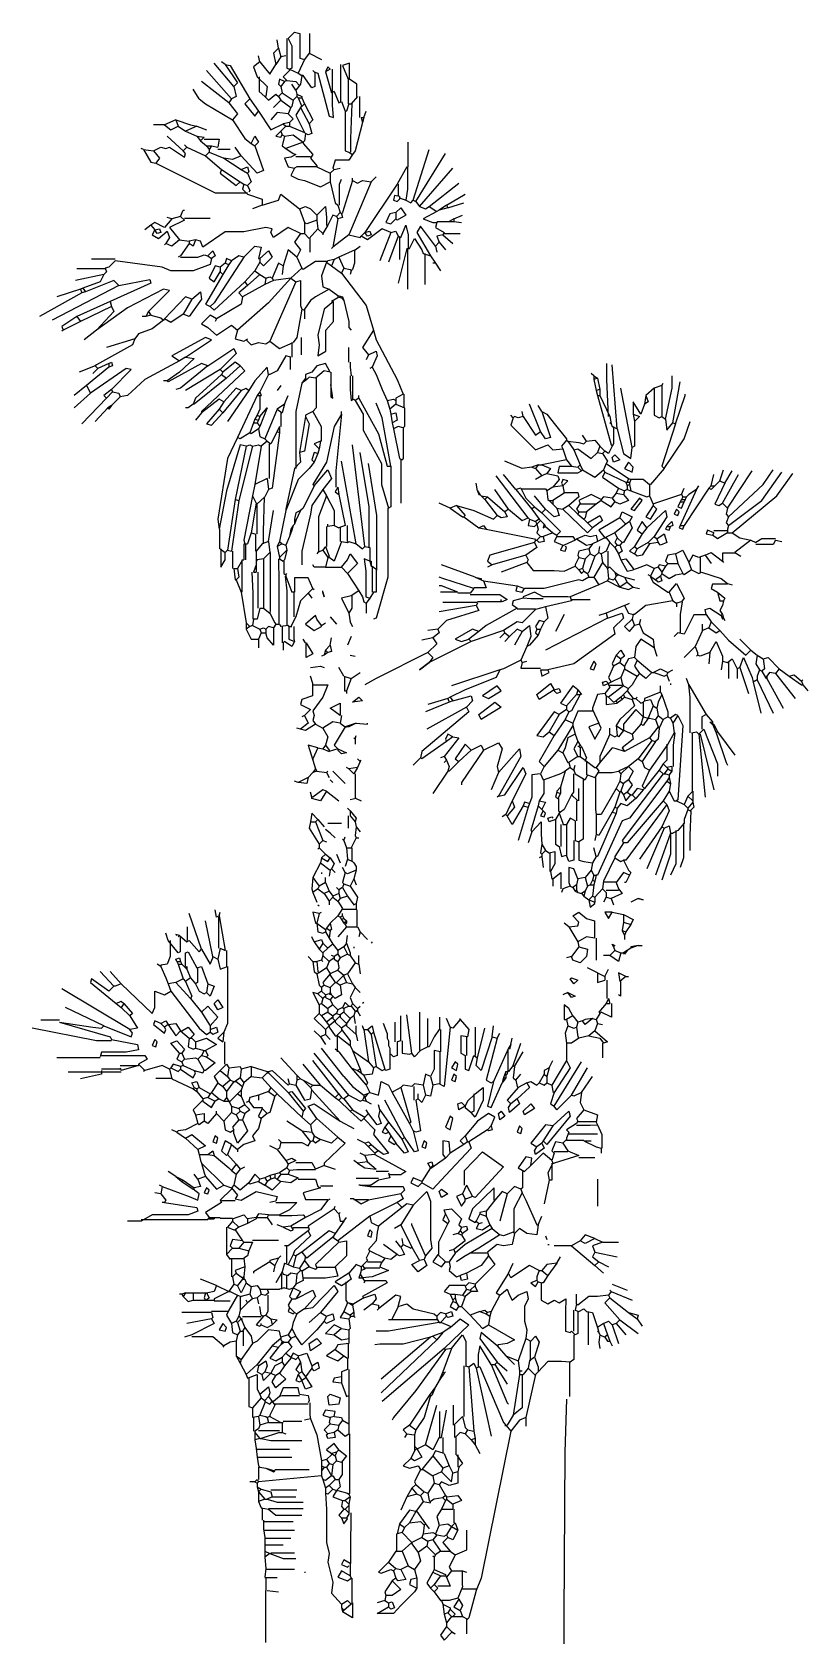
# Model space of a CAD drawing. Header units: inches. Extents: x 76 to 180, y 185 to 403.
import ezdxf

# ---------------------------------------------------------------- set-up
doc = ezdxf.new("R2010")
doc.units = ezdxf.units.IN
doc.header["$MEASUREMENT"] = 0
doc.layers.add('Standard', color=7, linetype='Continuous')

# ---------------------------------------------------------------- blocks, each defined once
blk = doc.blocks.new('A$C0E4205D2')
at = {"layer": 'Standard', "color": 3, "linetype": 'Continuous'}
for points in [[(33.17, 215.17), (32.5, 214.5), (32.83, 213)], [(33.17, 215.17), (33, 216.33)], [(33.17, 215.17), (33.5, 214)], [(34.33, 216.5), (34.33, 214.17)], [(34.5, 216.5), (35.33, 217.33), (36.08, 217.17), (36.08, 213.83), (36.67, 213.67)], [(34.5, 216.5), (35, 215.5), (35, 212.5), (34.67, 212.33)], [(37.42, 214.5), (37.42, 217.17)], [(27.17, 210), (24.5, 213.17)], [(26, 213), (25.5, 213.33)], [(26, 213), (26.67, 212.83), (29.33, 208.33)], [(26, 213), (27.67, 210.5), (27.17, 210)], [(30.67, 213.33), (29.83, 212.67), (30.33, 211.33)], [(30.67, 213.33), (30.5, 214.17)], [(30.67, 213.33), (32, 211.67), (32.83, 213)], [(33.5, 214), (32.83, 213)], [(34.17, 214.17), (33.5, 214)], [(34.33, 214.17), (34.33, 212.5), (34.67, 212.33)], [(36.67, 213.67), (35.83, 211.83)], [(37.33, 214.5), (36.67, 213.67)], [(37.33, 214.5), (39, 213.67)], [(41.58, 208), (41.58, 213)], [(43.75, 208.67), (43.75, 210.33), (42.75, 211), (42.75, 213.17), (41.83, 212.83), (42.58, 211), (42.58, 207.67)], [(26.83, 208.33), (23.5, 212.17)], [(30.33, 211.33), (31.67, 210), (31.5, 208.67), (31.33, 208.67)], [(30.58, 211.33), (30.58, 209.33), (31.33, 208.67)], [(34, 210.67), (33.33, 211), (33.17, 210.33), (33.5, 210)], [(34.67, 212.17), (33.83, 211.33), (34.33, 210.83)], [(34.33, 210.83), (34, 210.67)], [(34.33, 210.83), (35.5, 210.67), (36, 210.17)], [(34.67, 212.33), (34.67, 212.17)], [(34.67, 212.33), (35.83, 211.83)], [(35.83, 211.83), (36.33, 211.5)], [(36.33, 211.5), (36.17, 210.33), (36, 210.17)], [(38.08, 212), (38.08, 210), (37.67, 209.83), (36.5, 211.5), (36.33, 211.5)], [(38, 212), (37.83, 212.17)], [(38, 212), (38.5, 211.83), (40, 206), (40.58, 205.83), (40.46, 207.5), (40.46, 209.17)], [(40.17, 212.33), (39.83, 212.67), (39.5, 212)], [(40.17, 212.33), (39.5, 212)], [(39.5, 212), (40.33, 209.17)], [(40.42, 212.33), (40.42, 209.33)], [(22.5, 208.33), (21.67, 209.67)], [(26.5, 207.83), (22.83, 210.67)], [(27.17, 210), (27.5, 208.67), (26.83, 208.33)], [(31.33, 208.67), (31.83, 208.17), (32.83, 209), (33.17, 208.67)], [(33.67, 209.17), (33.17, 208.67)], [(33.17, 208.67), (33.5, 208.17)], [(34, 210.67), (33.5, 210)], [(33.5, 210), (33.67, 209.17)], [(33.67, 209.17), (35.17, 208.17)], [(35.5, 209.5), (35, 210.33)], [(35.67, 208.67), (35.17, 208.17)], [(36, 210.17), (35.5, 209.5)], [(35.5, 209.5), (35.67, 209)], [(35.67, 209), (36.33, 208.67), (36.33, 208.5)], [(35.67, 209), (35.67, 208.67)], [(35.67, 208.67), (35.83, 208.5)], [(40.67, 209.33), (40.33, 209.17)], [(40.67, 209.33), (41.33, 207.83), (41.67, 208)], [(43.83, 208.67), (43, 207.67)], [(44.08, 208.67), (44.08, 205.83)], [(22.5, 208.33), (23.33, 207.67)], [(22.5, 208.33), (23.33, 207.67)], [(23.33, 207.67), (27, 205.5)], [(26.83, 208.33), (26.5, 207.83)], [(26.5, 207.83), (27.67, 206.33), (27, 205.5)], [(29.33, 208.33), (28.67, 207.67), (30, 206), (30.5, 206.67)], [(29.33, 208.33), (30.5, 206.67)], [(30.5, 206.67), (32.17, 204.17), (33.83, 205)], [(34.5, 206.33), (33, 206.5), (32.17, 205.5)], [(33.5, 208.17), (32.5, 207.17)], [(33.5, 208.17), (34.83, 207.17)], [(34.83, 207.17), (34.5, 206.33)], [(35.17, 208.17), (35, 207.33), (34.83, 207.17)], [(36.17, 207.17), (35.5, 206.17), (36.67, 203.83)], [(35.83, 208.5), (36.33, 208.5)], [(35.83, 208.5), (36.33, 207.33)], [(36.33, 207.33), (36.17, 207.17)], [(36.17, 207.17), (37.33, 205)], [(36.33, 208.5), (36.67, 207.67)], [(36.67, 207.67), (36.33, 207.33)], [(36.67, 207.67), (37.83, 205.5), (37.33, 205)], [(41.67, 208), (42.17, 206.67), (42.33, 206.67)], [(42.17, 206.67), (42.17, 201.33), (42.67, 201.17)], [(42.67, 207.67), (42.33, 206.67)], [(42.67, 207.67), (43, 207.67)], [(43.08, 207.67), (42.87, 203), (42.87, 201.17)], [(44.67, 205.83), (45, 206.67)], [(17.83, 204.83), (16.33, 204.83)], [(19.33, 205.5), (17.83, 204.83)], [(17.83, 204.83), (18.67, 204.17), (19.67, 204.67)], [(19.33, 205.5), (21.33, 204.83), (22.17, 204.67)], [(19.33, 205.5), (19.67, 204.67)], [(19.67, 204.67), (20.67, 204)], [(22.17, 204.67), (20.67, 204)], [(22.17, 204.67), (23.5, 204.17)], [(27, 205.5), (28.67, 203), (29.5, 202.33)], [(34.17, 204.67), (33.5, 204)], [(34.67, 205.17), (33.83, 205)], [(33.83, 205), (34.17, 204.67)], [(34.17, 204.67), (34.67, 204.67)], [(34.5, 206.33), (35.17, 205.67), (34.67, 205.17)], [(34.67, 205.17), (34.67, 204.67)], [(34.67, 204.67), (36.67, 203.83)], [(37.33, 205), (37.67, 203.67), (37.17, 203.5), (36.83, 203.67)], [(44.5, 205.17), (43.5, 201.33), (43.17, 200.83)], [(44.33, 205.83), (44.67, 205.83)], [(44.33, 205.83), (44.5, 205.17)], [(44.67, 205.83), (44.5, 205.17)], [(20.33, 201.33), (18.17, 203.33)], [(20.83, 201.83), (20.5, 202.17)], [(20.67, 204), (22.17, 203.33)], [(22.17, 203.33), (23.17, 203.17)], [(22.17, 203.33), (22.67, 202.67)], [(23.17, 203.17), (22.67, 202.67)], [(22.67, 202.67), (23.5, 202)], [(23.17, 202.92), (25.17, 202.92), (25, 201.83)], [(29.5, 202.33), (30, 203.33), (30.5, 202.5), (30, 202)], [(29.5, 202.33), (30, 202)], [(33.5, 204), (32.83, 203.33), (33.5, 203.17), (33.67, 203.5)], [(33.5, 204), (33.67, 203.5)], [(33.67, 203.5), (34, 203.33)], [(34, 203.33), (33.67, 202), (34.17, 201.67)], [(34, 203.33), (35.17, 203.5), (36.5, 202.5)], [(36.5, 202.5), (34.17, 201.67)], [(36.83, 203.67), (36.67, 202.67), (36.5, 202.5)], [(36.5, 202.5), (36.5, 202.33)], [(36.5, 202.33), (37.83, 200.83), (37.5, 200.33)], [(36.67, 203.83), (36.83, 203.67)], [(50.67, 199.17), (50.67, 202.5)], [(15, 201.5), (14.67, 201.67)], [(15, 201.5), (16.33, 201.33)], [(15, 201.5), (16, 199.83), (16.67, 199.67)], [(16.33, 201.33), (17.33, 201.83), (18, 201.67), (18.5, 201.83), (20.5, 200.5), (20.67, 201), (20.33, 201.33)], [(16.33, 201.33), (17.17, 200.33), (16.67, 199.67)], [(20.83, 201.83), (20.33, 201.33)], [(20.83, 201.83), (23.33, 200.67)], [(23.83, 201.17), (23.33, 200.67)], [(23.33, 200.67), (25.5, 198.83)], [(23.5, 202), (24.17, 202)], [(23.5, 202), (23.83, 201.5)], [(24.17, 202), (23.83, 201.5)], [(23.83, 201.5), (23.83, 201.17)], [(23.83, 201.17), (25.83, 200.33)], [(24.17, 202), (25, 201.83)], [(25, 201.58), (26.67, 201.58)], [(28.17, 200.67), (27, 200.17), (25.83, 200.33)], [(25.83, 200.33), (28.17, 198.83)], [(28.17, 200.67), (27.33, 201.83)], [(30, 202), (31.17, 198.67), (30.33, 198.33), (28.17, 200.67)], [(35.5, 200.83), (34.83, 200.5), (34, 200.33), (34.5, 199.17), (35.33, 199)], [(34.17, 201.67), (35.17, 201), (35.5, 200.83)], [(35.5, 200.58), (37.5, 200.58)], [(37.5, 200.33), (38.33, 199.33), (38.33, 199.17)], [(43.17, 200.83), (42.67, 200.08), (40.83, 200.08), (40.5, 199), (40.67, 198.83)], [(42.67, 201.17), (43.17, 200.83)], [(51.33, 194.67), (53.5, 201.5)], [(51.67, 194.5), (55.67, 201)], [(16.67, 199.67), (24.67, 195.67), (29, 195.67)], [(25.5, 198.83), (25.33, 198.33), (27.5, 196.67), (28, 197.17)], [(25.5, 198.83), (28, 197.17)], [(28.17, 198.83), (29, 199.17), (29.17, 198.5), (29, 198.33)], [(28.17, 198.83), (29, 198.33)], [(29, 198.33), (29.5, 197.17), (29, 196.67)], [(35.33, 199), (34.83, 198), (35.83, 197.5), (36.67, 197.33), (38.83, 196.5), (40.17, 197.17)], [(38.33, 199.17), (35.67, 199.17), (35.33, 199)], [(38.33, 199.17), (40.17, 198.33)], [(40.67, 198.83), (40.17, 198.33)], [(40.17, 198.33), (40.17, 197.17)], [(40.67, 198.83), (41.5, 199)], [(45.67, 197.17), (46.33, 197.83)], [(50.5, 199.17), (49.17, 196.83)], [(50.58, 199.17), (50.58, 196.17), (50.33, 194.67)], [(52.17, 193.83), (56.67, 199)], [(28, 197.17), (28.5, 196.83)], [(28.5, 196.83), (28.33, 196.17), (29, 195.5)], [(28.5, 196.83), (29, 196.67)], [(29, 196.67), (29.33, 196), (29.17, 195.83)], [(40.17, 197.17), (40.83, 194.33), (41.17, 194)], [(41.42, 194), (41.42, 196.83), (41.67, 197.5)], [(43.17, 197.33), (41.83, 193), (41.67, 192.83)], [(45.67, 197.17), (42.67, 190)], [(43.17, 197.33), (43.17, 197.67)], [(43.17, 197.33), (43.83, 197), (44.5, 197.33), (45.67, 197.17)], [(49.17, 196.83), (44.83, 190.33)], [(49.33, 196.83), (49.33, 195.17)], [(53.5, 193.83), (57.5, 197)], [(29, 195.5), (31, 194.83), (31, 194)], [(31, 194), (29.67, 193.5)], [(31, 194), (33.17, 194.67), (33.5, 195.5), (36, 193.5)], [(36, 193.5), (36.83, 193.83), (37.5, 193.5), (38.33, 192.67)], [(36, 193.5), (36.67, 191.67)], [(38.33, 192.67), (39.5, 193.83), (39.67, 192.33), (39.67, 191.33), (39.83, 191.33)], [(41.17, 194), (41.5, 193)], [(49.5, 195.17), (48.83, 195.33), (48.67, 194.67), (49.17, 194.5), (49.5, 194.83)], [(49, 193), (49.67, 193.67), (50.33, 192.67), (49.17, 192), (49, 192.17)], [(49.5, 195.17), (49.5, 195)], [(49.5, 195), (49.5, 194.83)], [(49.5, 195), (50.33, 194.67)], [(50.33, 194.67), (51, 194.33), (51.33, 194.67)], [(51.33, 194.67), (51.67, 194.5)], [(51.67, 194.5), (52.17, 193.83)], [(52.17, 193.83), (53, 193.5), (53.5, 193.83)], [(53.5, 193.83), (54.5, 193.17)], [(55.83, 194), (54.83, 193.33)], [(56, 193.67), (54.83, 193.33)], [(55.83, 194), (58.33, 195.5)], [(55.83, 194), (56, 193.67)], [(56, 193.67), (58.17, 194.33)], [(16, 191.33), (15.17, 190.67)], [(18.83, 192.17), (17.83, 191), (16.5, 191.67), (16, 191.33)], [(16, 191.33), (16.5, 190.67)], [(18.83, 192.17), (18.17, 192.33)], [(20.5, 192), (18.5, 191), (19.83, 189.33)], [(20, 192.5), (18.83, 192.17)], [(20, 192.5), (20.33, 193.33), (20.5, 193.33)], [(20, 192.5), (20.5, 192)], [(20.5, 192.25), (24, 192.25)], [(38.33, 192), (37, 191.5), (36.67, 191.67)], [(36.67, 191.67), (36.67, 190.17)], [(38.33, 192.67), (38.33, 192)], [(38.33, 192), (38.5, 190.83)], [(39.83, 191.33), (39.17, 190.17)], [(41, 192.5), (40.5, 192.67), (39.83, 191.33)], [(41.17, 192.17), (40.5, 188.33)], [(41.5, 193), (41, 192.5)], [(41, 192.5), (41.17, 192.17)], [(41.67, 192.83), (41.83, 192.33), (41.17, 192.17)], [(41.5, 193), (41.67, 192.83)], [(49, 193), (48.17, 192.83), (47.67, 191.67), (48.33, 191.5), (49, 192.17)], [(49, 193), (49, 192.17)], [(49.67, 189.67), (50.33, 191.33), (50.67, 190), (50.67, 188.17)], [(54.5, 193.17), (52.67, 192.17), (54, 191.67), (54.5, 191.67)], [(54.5, 191.67), (54.33, 191), (55.5, 190.33)], [(54.83, 193.33), (54.5, 193.17)], [(56.17, 191.75), (54.5, 191.75)], [(56.83, 192.17), (56.17, 191.83)], [(56.17, 191.83), (56.83, 191.83)], [(56.83, 192.17), (58, 192.67)], [(56.83, 192.17), (56.83, 191.83)], [(56.83, 191.83), (57.83, 191.67)], [(16.5, 190.67), (16.17, 190), (17, 189.5), (18.17, 190.5), (18.5, 189.67), (18, 188.83)], [(16.5, 190.67), (17.17, 190.83), (17.33, 190.33), (16.83, 190.17), (16.5, 190.67)], [(19.83, 189.33), (18.83, 188.5), (18, 188.83)], [(19.83, 189.33), (21.17, 189.17)], [(22, 189.33), (21.17, 189.17)], [(22, 189.33), (21.67, 188.5), (21.17, 188.83)], [(21.17, 189.17), (21.17, 188.83)], [(36.17, 190.17), (34.5, 191), (32.5, 189.67), (32.17, 190.33), (32.33, 190.83), (31.5, 191), (28.5, 190.42), (26, 190.42), (23, 188.33), (22.67, 189.17), (22, 189.33)], [(36.17, 190.17), (35.33, 189), (36.17, 188), (35.67, 187)], [(36.17, 190.17), (36.67, 190.17)], [(36.67, 190.17), (37.33, 189.5)], [(38.5, 190.83), (37.33, 189.5)], [(37.42, 189.5), (37.42, 187.67)], [(38.5, 190.83), (39.17, 190.17)], [(39.17, 190.17), (39.17, 190)], [(42.67, 190), (40.5, 188.33)], [(42.67, 190), (44.17, 189.67), (44.33, 189.83)], [(48.33, 190.33), (47.17, 190.83), (45.17, 189.33), (44.33, 189.83)], [(44.83, 190.33), (44.33, 189.83)], [(44.83, 190.33), (45.5, 190.5), (45.67, 190), (45.17, 189.83), (44.83, 190.33)], [(48.33, 190.33), (46.83, 186.5)], [(49.33, 189.83), (48, 186.33)], [(48.33, 190.33), (49, 190.5), (49.33, 189.83)], [(49.33, 189.83), (49.67, 189.67)], [(49.5, 189.67), (49.5, 186.67)], [(50.83, 188.17), (51.5, 189.5), (52.5, 188), (52.67, 187.5)], [(54.33, 188.5), (52.33, 191.17), (51.83, 190.33), (53.67, 187.17)], [(55.33, 190), (54.5, 189.83), (54.83, 189)], [(55.5, 190.33), (55.33, 190)], [(55.33, 190), (56.67, 188.83)], [(55.5, 190.17), (57.67, 190.17)], [(18, 188.83), (17.83, 188.67)], [(20, 187.17), (19.67, 187)], [(21.17, 188.83), (20, 187.17)], [(20, 187), (22.33, 187), (23.17, 187.33), (23.67, 187.17)], [(23.67, 187.17), (24.33, 187.83), (24.67, 187.17), (24.17, 186.83)], [(23.67, 187.17), (24.17, 186.83)], [(28.5, 187), (24.5, 180.83), (24, 180.33)], [(28.5, 187), (27.83, 187.17), (26.83, 186.5)], [(28.5, 187), (30, 188.5), (30.83, 188.33), (30.5, 186.83), (30.67, 186.83)], [(30.67, 186.83), (31.83, 187.83), (32.33, 187), (31.17, 185.83), (30.67, 186.33)], [(35.67, 187), (34.5, 188), (33.83, 185.83)], [(35.67, 187), (36.33, 185.5)], [(40.5, 188.33), (40.33, 188.17)], [(41.33, 187), (40.67, 186.67)], [(43.5, 188), (41.33, 187)], [(41.33, 187), (42, 185.5)], [(43.42, 188), (43.42, 186.17), (43.17, 185.33), (43, 185.17)], [(43.5, 188), (44.17, 188.5)], [(50.5, 188.17), (49.33, 183.5)], [(50.5, 188.17), (50.83, 188.17)], [(50.58, 188.17), (50.58, 182.67)], [(52.67, 187.5), (53.67, 187.17)], [(52.92, 187.5), (52.92, 183.33)], [(53.67, 187.17), (54.33, 186.17)], [(54.83, 189), (54.33, 188.5)], [(54.33, 188.5), (54.5, 187.67)], [(54.83, 189), (55.67, 188)], [(9.83, 185.42), (6, 185.42)], [(11.17, 186.75), (8, 186.75)], [(9.83, 185.5), (10, 185), (9.67, 184.67)], [(11.17, 186.5), (10.33, 185.67), (9.83, 185.5)], [(24.17, 186.83), (24, 186), (21.67, 185.17), (18.67, 185.17), (17.5, 185.67), (11.17, 186.5)], [(25.33, 185.67), (24.67, 185.83), (23.83, 184.17), (24.5, 183.67), (25.33, 185)], [(26, 186.17), (25.33, 185.67)], [(25.33, 185.67), (25.33, 185)], [(25.33, 185), (25.67, 184.67)], [(26.5, 186), (25.67, 184.67)], [(26.83, 186.5), (26.17, 186.83), (26, 186.17)], [(26, 186.17), (26.5, 186)], [(26.83, 186.5), (26.5, 186)], [(30, 185.17), (28.67, 183.67)], [(30.67, 186.33), (30, 185.17)], [(30, 185.17), (30.67, 184.67)], [(30.67, 186.83), (30.67, 186.33)], [(33.83, 185.83), (33.17, 186.17), (32.33, 184.17)], [(33.83, 185.83), (33.67, 184.67)], [(36.33, 185.5), (34.83, 184.17)], [(39.83, 186.42), (38.17, 186.42), (36.5, 185.33), (36.33, 185.5)], [(39.67, 186.33), (39, 184.5), (39.17, 183), (40, 182.67)], [(39.83, 186.5), (39.67, 186.33)], [(39.67, 186.33), (40.33, 185.83)], [(40.67, 186.67), (39.83, 186.5)], [(40.67, 186.67), (40.33, 185.83)], [(40.33, 185.83), (41.67, 184.83)], [(42, 185.5), (41.67, 184.83)], [(41.67, 184.83), (45, 180.5), (46, 177.17)], [(42, 185.5), (42.83, 185.33), (43, 185.17)], [(43, 185.17), (42.83, 184.67)], [(54.33, 186.17), (54, 186.17)], [(54.33, 186.17), (55, 185.17)], [(11.67, 183.17), (2.67, 178.5)], [(6.5, 182.67), (3.33, 181.67)], [(9.67, 184.67), (5.83, 183.83)], [(6.83, 182.83), (6.5, 182.67)], [(6.5, 182.67), (6.67, 182.17)], [(9.67, 184.67), (9.17, 183.67), (6.83, 182.83)], [(6.83, 182.83), (7.17, 182.33)], [(11.67, 183.17), (11, 183.83), (7.17, 182.33)], [(15.67, 179.67), (18.5, 182.5), (17.67, 182.67), (12.83, 180.17), (8.67, 177.17)], [(11.67, 183.17), (15.83, 184), (16, 183.5), (10.5, 181)], [(25.67, 184.67), (23.33, 180.67), (24, 180.33)], [(28.67, 183.67), (24.5, 179.83), (24, 180.33)], [(34.83, 184.17), (31.83, 180.83), (27.67, 177.17)], [(29, 183.17), (27.83, 182.17), (28.33, 181.67)], [(31.33, 183.33), (28.33, 181.67)], [(28.67, 183.67), (29, 183.17)], [(30.67, 184.67), (29, 183.17)], [(30.67, 184.67), (31.5, 184.17)], [(31.5, 184.17), (31.33, 183.33)], [(32.5, 183.83), (31.33, 183.33)], [(31.5, 184.17), (32, 184.33), (32.33, 184.17)], [(35.5, 183.67), (32, 175.67)], [(32.33, 184.17), (32.5, 183.83)], [(34.83, 184.17), (33.5, 184), (32.5, 183.83)], [(34.83, 184.17), (35.5, 183.67)], [(35.5, 183.67), (36.17, 183.83), (36.17, 180.5), (36.33, 180)], [(40, 182.67), (38.17, 181.67), (37.5, 181.17), (36.67, 180), (36.67, 179.83)], [(40, 182.67), (41.17, 181.83)], [(6.67, 182.17), (1, 179)], [(10.5, 181), (6, 179)], [(7.17, 182.33), (6.67, 182.17)], [(10.5, 181), (10.67, 180.33)], [(21.5, 181.33), (20.67, 181.67), (17.83, 178.67)], [(21.5, 181.33), (22.67, 182.33), (22.83, 181.33), (21.17, 179), (20.33, 179.33)], [(21.5, 181.33), (20.33, 179.33)], [(28.33, 181.67), (28.17, 180.67), (24.83, 178.67)], [(40.58, 181), (39.33, 180), (38.5, 176.5), (38.67, 175.17), (38.5, 173.67), (39.58, 174.33), (39.58, 177.17), (40.58, 178.33), (40.58, 181)], [(41.17, 181.5), (40.33, 181)], [(41.17, 181.83), (41.83, 181.67)], [(41.17, 181.83), (41.17, 181.67)], [(41.17, 181.67), (41.17, 181.5)], [(41.17, 181.67), (41.67, 181.5)], [(41.83, 181.67), (41.67, 181.5)], [(41.67, 181.5), (42, 181.17)], [(41.83, 181.67), (42, 181.17)], [(42, 181.17), (42.67, 178.33)], [(6, 179), (4, 177.67), (4.17, 177.17)], [(6.5, 178.33), (4.17, 177.17)], [(6, 179), (6.5, 178.33)], [(10.67, 180.33), (6.5, 178.33)], [(10.67, 180.33), (11, 179.67), (8.67, 177.17)], [(17.67, 178.5), (16.17, 177.33), (14.33, 176.67), (13.83, 176)], [(15.33, 179), (14.83, 179)], [(15.67, 179.67), (15.33, 179)], [(16, 179.17), (15.33, 179)], [(15.67, 179.67), (16, 179.17)], [(16, 179.17), (17.33, 178.83), (17.67, 178.5)], [(17.83, 178.67), (17.67, 178.5)], [(20.33, 179.33), (18.67, 178.17), (17.83, 178.67)], [(24.83, 178.67), (24, 179.17), (22.83, 178), (23.67, 177.5), (24.83, 176.5), (26.83, 177.83), (27.67, 177.17)], [(24.83, 178.67), (24.67, 178.33)], [(36.33, 180), (35.67, 176.17), (35.17, 175.5)], [(36.33, 180), (36.67, 179.83)], [(36.67, 179.83), (36.67, 178.67)], [(42.67, 178.33), (42.67, 177.5)], [(42.67, 178.33), (42.67, 177.5)], [(4.17, 177.17), (4, 177)], [(8.67, 177.17), (7, 175.83)], [(20.67, 173.5), (24.17, 175.83), (23.33, 176.17), (18.83, 173.67), (19.83, 173)], [(27.67, 177.17), (27.33, 176), (28.5, 175.67), (28.83, 175.83)], [(36.25, 176.17), (36.25, 173.83)], [(42.67, 177.5), (43, 177.17)], [(46, 177.17), (44.5, 174.83), (45.33, 173.83)], [(46, 177.17), (46.33, 175.83), (49.17, 170.5), (50, 168.5)], [(13.83, 176), (13.5, 175.17), (8.67, 172.5), (8.5, 172.33)], [(13.83, 176), (10, 174.83)], [(23.67, 172.33), (27.17, 174.67), (27.5, 174), (25.33, 171.83)], [(28.83, 175.83), (29, 176)], [(28.83, 175.83), (29.5, 175.17), (30.5, 175.5), (31.5, 175.33), (32, 175.67)], [(32, 175.67), (33.33, 174.67), (35.17, 175.5)], [(35, 175.5), (35, 173.5)], [(42.67, 172.83), (42.67, 174.83)], [(45.33, 173.83), (46.33, 174.33), (46.5, 173.67), (45.83, 172.17)], [(8.5, 172.33), (6.33, 171.5)], [(10.33, 172.17), (7.33, 169.67)], [(10.67, 169.17), (13.33, 171.83), (12.67, 172), (7.83, 168.67)], [(8.83, 172), (8.17, 171.33)], [(8.5, 172.33), (8.83, 172)], [(10.33, 172.67), (8.83, 172)], [(10.33, 172.67), (10.67, 172.83), (10.83, 172.33), (10.33, 172.17)], [(10.33, 172.67), (10.33, 172.17)], [(19.83, 173), (15.17, 170.5), (12.83, 168.33), (11.83, 168.17)], [(20.67, 173.5), (21.83, 173.33), (19.83, 171.5), (18.17, 170.33)], [(23.67, 172.33), (22.83, 172.67), (18.33, 170.17), (18.17, 170.33)], [(23.67, 172.33), (20, 169.33), (19.33, 169.17)], [(20.67, 173.5), (19.83, 173)], [(25.33, 171.83), (20.67, 169)], [(28, 172.33), (28.67, 171.67), (22.83, 166.17), (22.83, 166)], [(25.33, 171.83), (25.67, 171.5)], [(28, 172.33), (27.33, 172.83), (25.67, 171.5)], [(28, 172.33), (26.17, 170.67)], [(31.83, 171.17), (31.67, 172.17), (30, 170.33), (29.17, 169)], [(34.83, 173.5), (34.17, 173.67), (33, 171.67), (32, 171.17), (31.83, 171.17)], [(34.75, 173.5), (34.75, 171.83)], [(40.17, 171.5), (39.5, 172.67), (38.33, 172.33), (37.67, 171.5), (36.83, 171.17), (36.83, 170.67)], [(42.83, 172.83), (42.83, 172.17)], [(42.83, 172.83), (42.83, 172.17)], [(42.83, 172.17), (43, 171)], [(45.33, 173.83), (45, 173.17)], [(45.83, 172.17), (45.5, 172)], [(45.83, 172.17), (46.33, 171.17), (47.17, 169.17), (47.83, 167.67)], [(77.67, 165.5), (77.42, 170.5), (77.42, 172.67)], [(78.83, 163.83), (78.17, 172.5)], [(7.33, 169.67), (5.67, 168.33)], [(7.33, 169.67), (7.83, 168.67)], [(18.17, 170.33), (17.67, 170.33)], [(25.5, 171.17), (22, 168), (21.67, 167.17)], [(26.17, 170.67), (21.83, 167.17), (21.67, 167.17)], [(25.67, 171.5), (25.5, 171.17)], [(25.5, 171.17), (26.17, 170.67)], [(31.83, 171.17), (30.67, 168.83)], [(33.5, 169.67), (33, 169)], [(36.33, 170), (35.5, 166.17), (35.5, 158.5)], [(36.83, 170.67), (36.33, 170)], [(37, 170.5), (36.33, 170)], [(36.83, 170.67), (37, 170.5)], [(38.17, 170.67), (37.33, 170.83), (37, 170.5)], [(38.25, 170.67), (38.25, 166.67), (37.83, 166.17)], [(40.17, 171.5), (39.33, 171.67), (38.17, 170.67)], [(40.25, 171.5), (40.25, 169.83)], [(40.25, 169.83), (40.25, 168.17), (40.5, 168), (40.25, 169.83)], [(42.83, 171), (42.83, 169.17), (43, 167.67), (43.33, 167.83)], [(43.17, 171), (43.17, 167.83)], [(75.67, 171), (75.33, 171.33)], [(75.67, 171), (76.17, 170.67)], [(75.67, 171), (75.67, 170.5)], [(76.17, 170.67), (75.67, 170.5)], [(75.67, 170.5), (76, 169)], [(76.17, 170.67), (76.5, 169.17)], [(84.83, 169.67), (83.83, 169.33)], [(84.83, 169.67), (85, 170)], [(84.83, 169.67), (84.83, 165.5)], [(85.33, 165.17), (86.25, 169.33), (86.25, 171)], [(86.33, 164.67), (87.33, 170.17)], [(7.83, 168.67), (5.67, 166.67)], [(10, 168), (6.67, 164.5)], [(10.67, 169.17), (9.67, 168.33), (10, 168)], [(10.83, 168.83), (10, 168)], [(10.67, 169.17), (10.83, 168.83)], [(11.83, 168.17), (10.67, 167)], [(10.83, 168.83), (11.67, 168.67), (11.83, 168.17)], [(25.83, 167.5), (25.17, 167.83), (22.83, 166)], [(25.83, 167.5), (25.17, 166.5)], [(28.17, 169), (25.67, 166)], [(28.17, 169), (27.5, 169.33), (25.83, 167.5)], [(29.17, 169), (26.33, 164.83)], [(30.33, 168.33), (27.67, 162.67)], [(28.17, 169), (28.83, 169.33), (29.17, 169)], [(30.67, 168.83), (30.33, 168.33)], [(30.33, 168.33), (30.83, 168.33)], [(30.67, 168.33), (30.67, 166.5), (30.33, 165.67)], [(30.67, 168.83), (30.83, 168.33)], [(34, 167.17), (34.5, 168.33)], [(43.33, 167.83), (43.5, 167.67)], [(44, 168), (43.5, 167.67)], [(43.5, 167.67), (44.58, 165.83), (44.58, 163.67), (47.08, 159.17), (47.08, 156.33), (48, 153.17)], [(44, 168), (44, 168.33)], [(44, 168), (46.67, 163.17), (47.83, 158.83), (48.33, 158.83)], [(47.83, 167.67), (48.67, 167.83), (49, 167.67)], [(47.83, 167.67), (48.17, 166.5)], [(50, 168.5), (49, 168), (49, 167.67)], [(49, 167.67), (49, 167.17)], [(50.08, 168.5), (50.08, 166.67)], [(76.5, 169.17), (76, 169)], [(76, 169), (76.17, 168.33)], [(76.17, 168.33), (76.5, 168.33)], [(76.17, 168.33), (78, 161.67), (78.17, 161.5)], [(76.5, 169.17), (76.5, 168.33)], [(76.5, 168.33), (77.83, 165.5)], [(80.83, 161.33), (79.33, 169.33)], [(82.5, 167.17), (82, 165.83), (81, 167.5), (81, 165.83)], [(82.67, 168.33), (82.5, 167.17)], [(82.67, 168.33), (83, 167.5), (82.5, 167.17)], [(83.83, 169.33), (82.67, 168.33)], [(83.83, 169.33), (83.83, 165.67), (84.5, 165.33), (84.83, 165.5)], [(86.67, 164.5), (88, 168.33), (88, 168.5)], [(10.17, 166.67), (8.5, 164.83)], [(10.67, 167), (10.17, 166.67)], [(10.67, 167), (10.33, 166.5), (10.17, 166.67)], [(21, 166.67), (20.67, 166.67)], [(21.67, 167.17), (21, 166.67)], [(21.67, 167.17), (21, 166.67)], [(22.83, 166), (22, 165)], [(25.17, 166.5), (23.5, 164.5), (24.17, 164.33), (25.67, 166)], [(25.17, 166.5), (25.67, 166)], [(30.33, 165.67), (30, 165.17)], [(30.33, 165.67), (30.67, 165.5)], [(30.67, 165.5), (30.5, 165)], [(30.67, 165.5), (31.67, 166.67), (30.67, 164.17)], [(33, 166.5), (31.33, 162.5)], [(34, 167.17), (33, 166.5)], [(33, 166.5), (33.67, 166)], [(33.5, 166), (33.5, 164.17)], [(34, 167.17), (33.67, 166)], [(36.83, 165.5), (37.33, 164.5), (36.67, 160.83), (36, 160.67)], [(36.83, 165.5), (36, 160.67)], [(37.83, 166.17), (36.83, 165.67), (36.83, 165.5)], [(37.83, 166.17), (38.92, 164.17), (38.92, 162.17)], [(41.67, 165.83), (40.67, 164.17), (39.67, 159.33), (37.83, 156.33), (38, 156.17)], [(41.67, 165.83), (40.92, 158.17), (40.92, 156)], [(41.67, 165.83), (41.67, 166.17)], [(48.33, 158.83), (47.17, 165.33), (46.33, 167.33)], [(49, 167.17), (48.17, 166.5)], [(48.17, 166.5), (48.33, 165.83)], [(48.33, 165.83), (49, 166), (49.17, 165), (48.5, 164.67)], [(48.33, 165.83), (48.5, 164.67)], [(49, 167.17), (50.17, 166.67)], [(50.17, 166.67), (50.17, 164.17), (50, 164)], [(64.83, 165.33), (64.5, 165.67)], [(64.83, 165.33), (64.5, 164.33), (67.83, 161), (69.5, 161.67), (70.17, 161), (71.5, 161.17)], [(66.17, 165.5), (65.5, 165.33), (65, 165.5), (64.83, 165.33)], [(66.17, 165.5), (66, 166.17)], [(66.17, 165.5), (67.83, 163), (68.5, 163.5)], [(68.5, 163.5), (67, 167.17)], [(68.67, 166.17), (68.17, 167)], [(68.67, 166.17), (69.83, 162.67), (69.17, 162.5), (68.5, 163.5)], [(68.67, 166.17), (69.33, 165.83), (70.5, 164.33), (72, 162.5), (72, 162.33)], [(77.83, 165.5), (78, 164.5)], [(81, 165.83), (81.83, 165.5), (81.17, 164.83)], [(81, 165.83), (81.17, 164.83)], [(84.83, 165.5), (85.33, 165.17)], [(29.33, 163.33), (28, 162.5), (27.67, 162.67)], [(29.83, 164.67), (29.33, 163.33)], [(30.5, 163.83), (29.5, 163.17), (29.33, 163.33)], [(30, 165.17), (29.83, 164.67)], [(29.83, 164.67), (30.33, 164.67)], [(30, 165.17), (30.5, 165)], [(30.5, 165), (30.33, 164.67)], [(30.33, 164.67), (30.67, 164.17)], [(30.67, 164.17), (30.5, 163.83)], [(30.5, 163.83), (30.67, 162.83), (31.33, 162.5)], [(33.33, 163.33), (32.33, 155.83), (31.83, 155.67)], [(33, 163.5), (32.17, 161.83)], [(33.33, 164.17), (33, 163.5)], [(33, 163.5), (33.33, 163.33)], [(33.33, 164.17), (33.33, 163.33)], [(48.5, 164.67), (48.67, 163.83)], [(50, 164), (49.33, 164.17), (48.67, 163.83)], [(48.67, 163.83), (49.5, 159.83), (49.83, 159.67)], [(50, 164), (50, 159.83), (49.83, 159.67)], [(78, 164.5), (77.83, 164.67)], [(78, 164.5), (78.17, 164.17)], [(78.17, 164.17), (78.83, 163.83)], [(78.33, 164.17), (78.33, 161.83), (78.17, 161.5)], [(78.83, 163.83), (79.67, 160.5), (80.67, 159.83), (80.83, 161.33)], [(81.17, 164.83), (81.17, 161.5), (80.83, 161.33)], [(86.67, 164.5), (84.83, 158.83), (85.17, 158.5)], [(85.17, 158.5), (87.83, 162.5), (88.67, 164.83)], [(85.33, 165.17), (85.5, 163.67), (86.33, 164.67)], [(86.33, 164.67), (86.67, 164.5)], [(27.67, 162.67), (26.33, 159.83), (25, 151.67), (25.17, 150.33)], [(28.83, 161.5), (28, 161.67), (26.17, 155.5), (25.17, 150.33)], [(28.83, 161.5), (27.33, 154.33)], [(29.67, 161.5), (27.83, 154.17)], [(28.83, 161.5), (29.33, 161.67), (29.67, 161.5)], [(29.67, 161.5), (30.5, 161.67), (30.83, 161.5)], [(30.83, 161.5), (30, 156.33)], [(31.67, 162.17), (30.83, 161.5)], [(31.33, 162.5), (31.67, 162.17)], [(31.67, 162.17), (32.17, 161.83)], [(31.92, 161.83), (31.92, 157.17)], [(38.83, 162.17), (38, 161.83), (38.67, 161.17)], [(38.67, 161.17), (38.5, 160.5)], [(38.83, 162.17), (38.67, 161.17)], [(44.83, 148), (43.17, 161.67)], [(72, 162.33), (71.33, 161.5), (71.5, 161.17)], [(71.5, 161.17), (72, 159.67)], [(72, 162.33), (72.17, 162.17)], [(72.17, 162.17), (73.67, 162), (74.33, 161.83), (74.67, 162.17)], [(72.17, 162.17), (73, 161)], [(73, 161), (73.5, 161.17), (75.33, 159.83), (76.17, 160.67)], [(73, 161), (73.83, 159)], [(74.67, 162.17), (74.17, 163)], [(74.67, 162.17), (75.83, 162.33), (76.5, 161.5)], [(76.5, 161.5), (76.17, 160.67)], [(76.5, 161.5), (77.17, 160.83)], [(77.17, 160.83), (76.83, 160.5)], [(78.17, 161.5), (77.67, 160.5), (77.17, 160.83)], [(38, 159.33), (37.33, 158.5), (35.83, 157), (34.17, 152.83)], [(36, 160.67), (36.17, 159.33), (35.33, 158.5)], [(38.5, 160.5), (38, 160.67), (37.67, 159.67), (38, 159.33)], [(38.5, 160.5), (38, 159.33)], [(43.67, 148.33), (41.67, 159.5)], [(45.42, 147.83), (45.42, 153.33), (44.17, 160.67)], [(46.42, 144.83), (46.42, 152.17), (45.33, 159.17)], [(48.33, 158.83), (48.33, 153.33), (48, 153.17)], [(49.67, 159.67), (49.67, 153.83)], [(67.33, 158.67), (66, 158.5), (63.67, 159.5)], [(68.17, 159), (67.33, 158.67)], [(67.33, 158.67), (67.83, 158.5)], [(68.17, 159), (67.83, 158.5)], [(68.17, 159), (68.67, 159)], [(72, 159.67), (68.67, 159)], [(68.67, 159), (69.83, 158.5), (69.33, 157.83)], [(72.67, 158.75), (71, 158.75), (70.83, 157.92), (73.5, 157.92), (74, 158.17)], [(72, 159.67), (72.67, 158.83)], [(72.67, 158.83), (73.5, 158.67)], [(73.83, 159), (73.5, 158.67)], [(73.5, 158.67), (74, 158.17)], [(73.83, 159), (74.17, 158.33)], [(76.17, 160.67), (76.83, 160.5)], [(76.83, 160.5), (77.5, 159.5), (77.33, 159.17)], [(77.33, 159.17), (77, 158.33)], [(77.33, 159.17), (80.33, 157.17)], [(78.5, 160.33), (79.17, 159.67), (78.33, 159.33), (78.17, 160), (78.5, 160.33)], [(80.33, 159.33), (79.83, 158.5), (80.83, 158), (81, 158.67), (80.33, 159.33)], [(31.67, 157.17), (30, 156.33)], [(31.67, 157.17), (31.83, 155.67)], [(35.33, 158.5), (34.17, 153), (34.17, 152.83)], [(38, 156.17), (39.83, 158.33), (40.33, 157.17), (39.17, 155.67)], [(60, 155.5), (59.83, 156.5)], [(66.83, 151.83), (62.5, 157.5)], [(65.17, 155.67), (63.5, 157.67)], [(67.83, 158.5), (68.67, 157.5)], [(68.67, 157.5), (67.83, 157)], [(69.33, 157.83), (68.67, 157.5)], [(69.33, 157.83), (70.83, 157.5), (71, 157), (70.17, 156)], [(71.5, 156.17), (72.17, 156.83), (71.5, 157), (71.33, 156.5), (71.5, 156.17)], [(74.17, 158.33), (74, 158.17)], [(74.17, 158.33), (75.83, 157.33), (77, 158.33)], [(77.17, 158), (76.83, 157.33), (79, 155.83)], [(77, 158.33), (77.17, 158)], [(77.17, 158), (80, 156.67)], [(80, 156.67), (80.17, 156.67)], [(80, 156.67), (80.17, 156.17)], [(80.33, 157.17), (80.17, 156.67)], [(80.17, 156.67), (80.33, 156.67)], [(80.33, 157.17), (80.67, 157)], [(80.33, 156.67), (80.5, 156.5)], [(80.67, 157), (80.5, 156.5)], [(80.5, 156.5), (80.5, 156.33)], [(80.67, 157.08), (82.33, 157.08), (83.17, 156.33)], [(85.17, 158.5), (83.33, 156.33), (83.17, 156.33)], [(91.5, 156.17), (91.83, 157.67)], [(92.67, 156.83), (92, 156.17)], [(93.33, 156.5), (92, 153.67), (92.5, 153.5), (93, 153.83)], [(92.67, 156.83), (93.17, 158.33)], [(92.67, 156.83), (93.33, 156.5)], [(93, 153.83), (95.17, 157.67)], [(93.33, 156.5), (94.33, 158.17)], [(93.67, 153.17), (97, 158.17)], [(93.83, 152), (98.5, 156.33), (99.83, 158.33)], [(93.83, 150.83), (98.33, 154.17), (101, 158)], [(94.33, 149.83), (100.33, 154.83), (102.5, 157.83)], [(27.33, 154.33), (26.33, 147.5)], [(27.33, 154.33), (27.83, 154.17)], [(29.67, 154.83), (28.5, 148.83), (28.67, 148.33)], [(29.67, 154.83), (30.17, 153.83), (29.5, 149.83)], [(30, 156.33), (29.67, 154.83)], [(31.33, 154.67), (30.25, 153.67), (30.25, 149.67)], [(31.25, 154.67), (31.12, 150), (31.12, 148.33)], [(31.83, 155.67), (31.33, 154.67)], [(38, 156.17), (36.5, 153.17), (36.17, 152.83)], [(39.17, 155.67), (37.67, 153.5), (37.5, 152.33), (36.33, 147.33), (36.33, 145.5)], [(39.67, 154.83), (38.58, 152), (38.58, 147.33), (38.5, 147.17)], [(39.17, 155.67), (39.67, 154.83)], [(39.67, 154.83), (40.67, 152.83), (40.67, 150.83)], [(41.17, 156), (40.83, 155.33), (41.33, 155)], [(41.17, 156), (41.33, 155)], [(41.33, 155), (42.17, 150.83)], [(60, 155.5), (60.17, 155), (60.33, 155)], [(60, 155.5), (60.33, 155)], [(60.33, 155), (60.5, 154.83)], [(60.5, 154.83), (61.33, 154.67)], [(60.5, 154.83), (61, 154.33)], [(61.33, 154.67), (61, 154.33)], [(61, 154.33), (62.67, 152.17)], [(61.33, 154.67), (63.67, 152.67)], [(64.17, 153), (62.33, 155.67)], [(65.83, 155.83), (65.17, 155.67)], [(65.17, 155.67), (67.33, 153)], [(65.83, 155.83), (66.5, 154.5), (67.67, 153.33)], [(65.83, 155.75), (69.17, 155.75), (69.33, 155.5)], [(69.17, 153), (67.67, 154.83)], [(70.17, 156), (69.33, 155.5)], [(69.33, 155.5), (69.5, 154.33), (69.67, 154.17)], [(71.5, 156.17), (70.17, 156)], [(71.67, 155.17), (70.17, 154.17)], [(71.5, 156.17), (71.67, 155.17)], [(71.67, 155.25), (73.5, 155.25), (73.67, 154.67), (72.33, 153.5)], [(76.67, 154.33), (75.33, 155), (73.67, 154.17), (73.83, 153.83)], [(78.17, 154.5), (77, 154.67), (76.67, 154.33)], [(76.67, 154.33), (76.67, 154.17)], [(78.67, 155.17), (78.17, 154.5)], [(78.17, 154.5), (78.5, 154)], [(79.67, 155), (80.33, 154.17), (79.17, 153.67), (78.5, 154)], [(79, 155.83), (78.67, 155.17)], [(78.67, 155.17), (79.67, 155)], [(79, 155.83), (79.83, 155.5)], [(79.83, 155.5), (79.67, 155)], [(80.17, 155.67), (79.83, 155.5)], [(80.5, 156.33), (80.17, 156.17)], [(80.17, 156.17), (80.17, 155.67)], [(80.17, 155.67), (80.67, 155.5)], [(80.5, 156.33), (80.67, 155.5)], [(80.67, 155.5), (82.83, 154.67), (83.17, 154.83)], [(81.83, 154.5), (80.67, 153), (81.17, 152.83), (82.17, 154.17), (81.83, 154.5)], [(83.17, 156.33), (83.17, 154.83)], [(83.17, 154.83), (83.67, 153.67)], [(87.5, 155), (84, 153.83), (83.67, 153.67)], [(89.5, 155.67), (87.33, 150.83)], [(87.5, 154.33), (87.33, 154)], [(87.5, 155), (87.83, 155.83)], [(87.5, 155), (87.67, 154.67)], [(87.67, 154.67), (87.5, 154.33)], [(87.5, 154.33), (88, 154.33)], [(87.67, 154.67), (88.17, 154.67)], [(91.17, 155.83), (87.83, 150.83)], [(88, 154.33), (87.83, 154)], [(88.17, 154.67), (88, 154.33)], [(89.5, 155.67), (88.5, 155), (88.17, 154.67)], [(89.5, 155.67), (89.83, 156.17)], [(91.5, 156.17), (91.17, 155.83)], [(92, 156.17), (91.5, 155.67), (91.17, 155.83)], [(91.5, 156.17), (92, 156.17)], [(27.83, 154.17), (26.83, 147.33)], [(31.83, 148.67), (32.5, 152.83)], [(34.17, 152.83), (33.33, 148.67)], [(36.17, 152.83), (35.5, 152.5), (35.33, 151.67)], [(36.17, 152.83), (35.5, 151.5)], [(47.92, 153.17), (47.92, 143.83), (46.33, 138.33), (46, 138.17)], [(56.33, 153.17), (54.83, 153.83)], [(57.17, 153.5), (56.33, 153.17)], [(56.33, 153.17), (58, 152), (58.17, 152)], [(57.17, 153.5), (58.33, 152.17), (58.17, 152)], [(57.17, 153.5), (59.5, 152.83), (62.17, 151.67), (62.67, 152.17)], [(63.67, 152.67), (64, 152), (63.17, 151.83), (62.67, 152.17)], [(64.17, 153), (63.67, 152.67)], [(64.17, 153), (66, 151.5), (66.83, 151.83)], [(67.67, 153.33), (67.33, 153)], [(67.33, 153), (68.33, 151.67)], [(67.67, 153.33), (68.67, 152.5)], [(69.17, 153), (68.67, 152.5)], [(68.67, 152.5), (71.17, 150), (70.67, 149.5)], [(70.67, 153.17), (71, 152.17), (70.33, 152), (69.17, 153)], [(69.67, 154.17), (70.17, 154.17)], [(69.67, 154.17), (70.17, 153.67)], [(70.17, 154.17), (70.17, 153.67)], [(70.17, 153.67), (70.67, 153.17)], [(70.67, 153.17), (71.5, 153)], [(72.33, 153.5), (71.5, 153)], [(71.5, 153), (74.83, 149.83), (75.5, 150.5)], [(72.33, 153.5), (73.5, 152.33)], [(73.83, 153.83), (73.33, 153), (73.67, 152.67)], [(73.67, 152.67), (73.5, 152.33)], [(73.5, 152.33), (74.33, 151.67)], [(73.67, 152.67), (74.67, 152.67)], [(73.83, 153.75), (76, 153.75)], [(74.67, 152.67), (74.5, 151.83), (74.33, 151.67)], [(76, 153.67), (74.67, 152.67)], [(74.83, 151.17), (76.5, 152.17), (76.83, 151.5), (75.5, 150.5)], [(76.67, 154.17), (76, 153.67)], [(76.67, 154.17), (78, 153.33), (78.5, 154)], [(79.17, 151.83), (79.5, 152.67), (80.83, 152), (80.5, 151.33)], [(83.67, 153.5), (82.67, 152), (83.33, 151.67), (84.17, 153), (83.67, 153.5)], [(82.83, 150.5), (85.33, 152.83), (85.5, 152), (83.83, 149.33)], [(83.67, 153.67), (83.67, 153.5)], [(86.83, 153), (86.5, 152.33), (87, 152.17), (87.17, 152.67), (86.83, 153)], [(87.33, 154), (87, 153.33), (87.5, 153.17), (87.83, 154)], [(87.33, 154), (87.83, 154)], [(93, 153.83), (93.67, 153.17)], [(93.67, 153.17), (93.5, 152.33), (93.83, 152)], [(25.25, 150.33), (25.25, 147.67)], [(34.83, 150.33), (34.67, 149.33)], [(35, 150.17), (34.67, 149.33)], [(35.17, 150.83), (34.83, 150.33)], [(34.83, 150.33), (35, 150.17)], [(35.17, 150.83), (35, 150.17)], [(35.33, 151), (35.17, 150.83)], [(35.33, 151.67), (35.33, 151)], [(35.33, 151.67), (35.5, 151.5)], [(35.5, 151.5), (35.33, 151)], [(39.67, 150.67), (39.67, 148)], [(39.83, 150.67), (39.83, 151)], [(40.67, 150.83), (39.83, 150.67)], [(40.67, 150.83), (41.33, 150.5)], [(42.17, 150.83), (41.33, 150.5)], [(41.5, 150.5), (41.5, 148.67)], [(42.42, 150.83), (42.42, 148.67)], [(58.17, 152), (60.17, 150.5)], [(60.17, 150.5), (60.83, 150.83), (61.17, 150.33)], [(60.17, 150.5), (61.17, 150.33)], [(61.17, 150.33), (67.67, 149), (67.83, 148.83)], [(66.83, 151.83), (67, 151.67)], [(67, 151.67), (66.83, 150.83), (67.67, 150.67), (68, 151)], [(67, 151.67), (67.83, 151.33)], [(68.33, 151.67), (67.83, 151.33)], [(67.83, 151.33), (68, 151)], [(68.5, 151.5), (68, 151)], [(68, 151), (68.17, 150.33), (68, 149.83), (68.5, 149.33)], [(68.33, 151.67), (68.5, 151.5)], [(68.5, 151.5), (69, 151)], [(69, 151), (68.83, 150.5), (69.17, 150.67)], [(69, 151), (69.17, 150.67)], [(69.17, 150.67), (70.17, 149.83)], [(74.33, 151.67), (74.83, 151.17)], [(74.83, 151.17), (75.5, 150.5)], [(79.17, 151.83), (76.33, 150.17), (77.17, 149.17)], [(80, 151), (78.5, 149.83)], [(79.17, 151.83), (80, 151)], [(80.5, 151.33), (80.83, 150.5), (79.67, 148.5), (79.5, 148.5)], [(80.5, 151.33), (80, 151)], [(82.83, 150.5), (82.17, 151.33), (81.5, 150.17), (82.17, 149.67)], [(82.83, 150.5), (82.17, 149.67)], [(85.5, 150.67), (85.33, 150.33), (85.83, 150.17), (86, 150.67)], [(85.5, 150.67), (86.17, 151.33), (86.33, 150.83), (86, 150.67)], [(85.5, 150.67), (86, 150.67)], [(87.33, 150.83), (87.17, 150.5), (87.67, 150.33), (87.83, 150.83)], [(87.33, 150.83), (87.83, 150.83)], [(91.83, 149.83), (91, 150.17), (90.83, 149.67), (91.67, 149.5)], [(93.67, 150.08), (91.83, 150.08)], [(93.83, 152), (93.5, 151.17), (93.83, 150.83)], [(93.83, 150.83), (93.67, 150.33)], [(93.67, 150.33), (93.67, 149.83)], [(28.5, 148.33), (28.5, 146.17)], [(28.67, 148.33), (29, 148.33)], [(28.75, 148.33), (28.75, 146.17)], [(29.5, 149.83), (29, 148.33)], [(29.5, 149.83), (30, 149.67)], [(30.08, 149.67), (30.08, 147.33)], [(31, 148.33), (30.17, 147.33)], [(31.83, 148.67), (31, 148.33)], [(31.83, 148.67), (32, 147.17)], [(33.33, 148.67), (33, 148)], [(33.67, 148.33), (33, 148)], [(33, 148), (33.33, 146.5)], [(33.33, 148.67), (33.67, 148.33)], [(33.67, 148.33), (34.17, 148.17)], [(34.67, 149.33), (34.17, 148.17)], [(34.17, 148.17), (34.33, 147.5)], [(39.5, 148), (39.17, 147.5)], [(39.5, 148), (40, 146.67), (39.83, 146.5)], [(41.67, 148.67), (40.67, 146), (40, 146.5)], [(41.67, 148.67), (42.5, 148.5), (42.67, 148.67)], [(42.67, 148.67), (43.67, 148.33)], [(43.67, 148.33), (44.5, 147.67), (44.83, 148)], [(44.83, 148), (45.5, 147.83)], [(45.5, 147.83), (45.5, 146)], [(67.67, 148.5), (61.67, 146.83), (61.33, 146), (62, 145.5)], [(67.67, 148.5), (68, 147.83), (66.5, 146.83)], [(67.83, 148.83), (67.67, 148.5)], [(67.83, 148.83), (68, 148.83)], [(68.5, 149.33), (68, 148.83)], [(68.83, 149.33), (69, 148.67), (68.33, 148.5), (68, 148.83)], [(68.5, 149.33), (68.83, 149.33)], [(70.17, 149.83), (68.83, 149.33)], [(70.17, 149.83), (70.67, 149.5)], [(70.67, 149.33), (70.33, 148.67), (71.5, 148.17)], [(70.67, 149.5), (70.67, 149.33)], [(70.67, 149.33), (72.83, 149.33), (73.17, 148.83)], [(71.5, 148.17), (71.17, 147.5), (71.83, 147.33), (72, 147.83), (71.83, 148)], [(71.5, 148.17), (71.67, 148.17)], [(73.17, 148.83), (71.67, 148.17)], [(73.33, 149), (73.17, 148.83)], [(73.33, 149), (74.5, 149.5), (75.17, 149.33), (76, 149.5), (76.17, 148.67)], [(73.33, 149), (74.67, 148.17), (75.5, 148.33)], [(75.5, 148.33), (75, 147.67)], [(76.17, 148.67), (75.5, 148.33)], [(77.17, 149.17), (76.17, 148.67)], [(76.33, 147.17), (76.5, 148)], [(78.5, 149.83), (77.17, 149.17)], [(77.17, 149.17), (77.33, 149.17)], [(77.33, 149.17), (77.83, 148.5)], [(77.83, 148.5), (77.33, 147.33)], [(77.83, 148.5), (78.5, 147.83)], [(78.5, 149.83), (78.83, 149.17)], [(78.83, 149.17), (78.5, 148.5), (78.83, 148.17)], [(78.83, 148.17), (78.5, 147.83)], [(78.5, 147.83), (79, 147)], [(78.83, 149.17), (79.5, 148.5)], [(78.83, 148.17), (79.17, 148.17)], [(79.17, 148.17), (79.5, 147.33), (79, 147)], [(79.5, 148.5), (79.17, 148.17)], [(81.17, 148), (80.5, 147.33), (81.17, 147)], [(82.17, 149.67), (81.17, 148)], [(83.17, 148.33), (82.17, 146.83), (81.5, 146.67), (81.17, 147)], [(81.17, 148), (81.5, 147.67)], [(83, 148.5), (81.5, 147.67)], [(83.83, 149.33), (83, 148.5)], [(83, 148.5), (83.17, 148.33)], [(84.33, 148.5), (83.17, 148.33)], [(83.83, 149.33), (84.17, 149)], [(84.17, 149), (85.17, 149.67), (85.5, 148.5), (84.67, 148.17), (84.33, 148.5)], [(84.17, 149), (84.33, 148.5)], [(91.83, 149.83), (91.67, 149.5)], [(93.67, 149.83), (92.33, 149), (91.67, 149.5)], [(93.67, 149.83), (94.33, 149.83)], [(94.33, 149.83), (95.33, 149.17), (96.83, 148.83)], [(96.83, 148.83), (94.67, 147.17)], [(96.83, 148.83), (97.5, 148.5)], [(100.17, 149), (98.33, 149), (97.5, 148.5)], [(100.17, 148.83), (99.83, 148.25), (97.5, 148.25)], [(100.17, 148.83), (101, 148.67)], [(25.33, 147.67), (26, 147.17)], [(25.42, 147.67), (25.42, 145.17), (26, 146.17), (26, 147.17)], [(26.33, 147.5), (26, 147.17)], [(26.33, 147.5), (26.83, 147.33)], [(27, 147.33), (27, 145)], [(28.33, 146.17), (27.67, 145)], [(28.25, 146.17), (28.25, 141.83)], [(28.33, 146.17), (28.5, 146.17)], [(30.17, 147.33), (30.17, 146)], [(31.17, 146.33), (30.33, 146.17), (30.17, 146)], [(30.17, 146), (30.17, 145.5)], [(32, 147.17), (31.17, 146.33)], [(31.17, 146.33), (31.17, 139.67)], [(32.08, 147.17), (32.08, 139.33), (32, 139)], [(33.17, 146.33), (33.25, 143.17), (33.25, 137.5)], [(34.33, 147.5), (33.33, 146.5)], [(33.33, 146.5), (33.33, 146.33)], [(33.33, 146.33), (33.83, 146)], [(34.33, 147.5), (34, 146.17), (33.83, 146)], [(33.92, 146), (33.92, 144.33), (34.17, 144.17)], [(38.5, 147.17), (38.33, 147)], [(39.17, 147.5), (38.5, 147.17)], [(39.17, 147.5), (39.83, 146.5)], [(39.83, 146.5), (39.5, 145.17)], [(39.83, 146.5), (40, 146.5)], [(41.67, 145.17), (42.5, 146.17), (42.83, 147), (43.83, 145.67), (42.5, 144.33)], [(45.5, 146), (44.75, 146.33), (44.96, 144.67), (44.96, 141.17), (45.5, 141)], [(45.5, 146), (45.67, 146)], [(45.5, 146), (45.67, 145.33)], [(45.67, 146), (45.67, 145.33)], [(66.5, 146.83), (62, 145.5)], [(66.67, 145.83), (63.17, 144.5)], [(66.5, 146.83), (66.83, 146.17), (66.67, 145.83)], [(66.67, 145.83), (67.5, 144.75), (70.33, 144.75), (71.67, 144.67), (73.17, 145.33)], [(73.67, 146.5), (73.17, 145.5), (73.17, 145.33)], [(75, 147.67), (73.67, 147.33), (73.5, 146.83), (73.67, 146.5)], [(73.67, 146.5), (74.5, 146.33)], [(74.5, 146.33), (74.17, 145)], [(75.17, 147), (74.5, 146.33)], [(75.83, 146.67), (75, 144.5), (74.83, 144.33)], [(75, 147.67), (75.17, 147)], [(75.17, 147), (75.83, 146.67)], [(76.83, 145.83), (75.67, 143.83)], [(76.33, 147.17), (75.83, 146.67)], [(76.33, 147.17), (76.67, 147)], [(77.33, 147.33), (76.67, 147)], [(76.67, 147), (76.83, 145.83)], [(76.83, 145.83), (77.5, 145)], [(77.58, 147.33), (77.58, 145.17)], [(79, 147), (79.33, 146.17)], [(79.33, 146.17), (80, 146.33), (81, 145), (81, 144.83)], [(79.33, 146.17), (80.17, 144.67), (81, 144.83)], [(81.5, 147.67), (81.17, 147)], [(86.67, 147), (85.67, 146.83), (85.33, 146), (85.67, 145.67)], [(85.67, 145.67), (85.33, 145.33)], [(85.67, 145.67), (87, 145.67)], [(86.67, 147), (87.67, 147.5), (88.5, 145.83)], [(86.67, 147), (87, 145.67)], [(87, 145.67), (87.67, 144.33)], [(89.83, 146.5), (89, 146.83), (88.5, 145.83)], [(88.5, 145.83), (88.83, 144.83)], [(90.67, 146.83), (89.83, 146.5)], [(90, 146.5), (90, 144.5)], [(90.67, 146.83), (91.5, 147.17), (93, 146)], [(90.67, 146.83), (91.5, 145.67)], [(94.67, 147.08), (93, 147.08), (93, 146)], [(93, 146), (93.17, 145.83)], [(94.67, 147.17), (95.5, 146.67)], [(27.17, 145), (27.67, 145)], [(27.17, 145), (27.33, 143.5), (27.5, 143.5)], [(27.67, 145), (27.83, 143.83), (27.5, 143.5)], [(27.5, 143.5), (28.17, 141.83)], [(29.58, 144.5), (29.71, 141.67), (29.71, 138.17)], [(30.17, 145.5), (29.83, 144.5)], [(29.83, 144.5), (30.17, 144.5)], [(30.17, 145.5), (30.17, 144.5)], [(30.42, 144.5), (30.42, 139.67)], [(34.08, 144), (34.29, 142), (34.29, 137.33)], [(34.17, 144.17), (34.33, 144.33)], [(34.17, 144.17), (34.17, 144)], [(34.17, 144), (35, 141.83)], [(37.83, 142.33), (37.17, 143.75), (35.33, 143.75), (35.33, 141.83), (35, 141.83)], [(39.5, 145.17), (38, 145.17), (37.83, 145.5)], [(39.5, 145.17), (41.67, 145.17)], [(41.67, 145.17), (42.5, 144.33)], [(42.5, 144.33), (44, 142)], [(45.67, 145.33), (45.83, 145.33)], [(45.83, 145.33), (45.83, 141.83)], [(45.83, 145.33), (46.5, 144.83)], [(46.33, 144.83), (46.33, 141.83), (46, 141.83)], [(59.5, 142.33), (55.33, 143.67), (54.83, 143.83)], [(59.67, 143.83), (55.17, 145.5)], [(59.67, 143.83), (60.5, 143.5)], [(59.67, 143.83), (60.5, 143.67), (60.5, 143.5)], [(60.5, 143.5), (60.83, 143.33)], [(62, 145.5), (61.33, 145.17)], [(75, 143.83), (74.17, 143.33), (73.67, 143.5), (69, 142.33), (66.33, 142.33)], [(73.17, 145.33), (73.67, 144.83)], [(74.17, 145), (73.67, 144.83)], [(73.67, 144.83), (74, 144.33), (74.33, 144.67)], [(74.17, 145), (74.33, 144.67)], [(74.33, 144.67), (74.83, 144.33)], [(74.83, 144.33), (75, 143.83)], [(75, 143.83), (75.67, 143.83)], [(75.67, 143.83), (76.33, 142.83)], [(77.83, 145.17), (77.5, 145)], [(77.5, 145), (77.67, 143.67)], [(77.67, 143.67), (77.5, 143.33)], [(77.67, 143.67), (78.33, 143.5), (78.5, 143.67)], [(77.83, 145.17), (78.5, 144.5)], [(78.5, 144.5), (79, 144.17)], [(78.5, 144.5), (78.67, 144)], [(78.67, 144), (78.5, 143.67)], [(78.5, 143.67), (79.17, 142.5)], [(79, 144.17), (78.67, 144)], [(79, 144.17), (79.83, 143.83)], [(79.83, 143.83), (81.17, 143.5)], [(79.83, 143.83), (80.17, 143.17)], [(83.83, 145), (82.83, 145.5), (81.5, 145), (81, 144.83)], [(83.33, 144), (83, 144.17)], [(83.83, 145), (83.33, 144)], [(83.33, 144), (83.33, 143.83)], [(83.33, 144), (84, 143.5)], [(83.33, 143.83), (83.67, 143.17), (85.67, 141.83), (85.83, 141.83)], [(84.33, 145.17), (83.83, 145)], [(84.67, 144), (84, 143.5)], [(84.67, 144), (84.83, 143.33), (84.33, 143.17), (84, 143.5)], [(85.33, 145.33), (84.5, 145.5), (84.33, 145.17)], [(84.33, 145.17), (84.83, 144.5)], [(84.83, 144.33), (84.67, 144)], [(85.33, 145.33), (84.83, 144.5)], [(84.83, 144.5), (84.83, 144.33)], [(84.83, 144.33), (85.83, 143.67), (86.67, 144.17), (87.67, 144.33)], [(88.83, 144.83), (87.83, 144.17), (87.67, 144.33)], [(88.83, 144.83), (89.83, 144.33), (90.17, 144.5)], [(90.17, 144.5), (92.83, 143.67), (93.67, 143)], [(28.17, 141.83), (28.83, 137.67)], [(35.25, 141.83), (35.25, 138.5)], [(37.17, 141.67), (36.17, 140.67), (35.5, 138.5)], [(37.83, 142.33), (37.17, 141.67)], [(37.17, 141.67), (37.67, 141)], [(37.83, 142.33), (38, 142.17)], [(39.17, 141.83), (39.17, 142)], [(39.17, 141.83), (39.33, 141.17), (39.17, 141.83)], [(43, 141.33), (41.67, 141), (42.67, 139)], [(43.08, 141.33), (43.08, 139.67), (42.67, 139)], [(44, 142), (43, 141.33)], [(44, 142), (44.5, 141.17), (44.67, 140.5), (45, 140.33)], [(46, 141.83), (45.5, 141)], [(57.33, 141.83), (55.17, 142.67), (54.83, 142.67)], [(57.33, 141.83), (55, 141.83)], [(57.33, 141.75), (59, 141.75)], [(59.5, 142.33), (59, 141.67)], [(59, 141.5), (63, 141.5), (64, 140.83), (63.33, 140.5), (63.17, 140.67)], [(60.83, 143.33), (61.17, 142.42), (59.5, 142.42)], [(60.83, 143.33), (65.33, 142.67)], [(65.33, 142.67), (65.17, 142), (66, 141.83), (66.33, 142.33)], [(65.33, 142.67), (66.33, 142.33)], [(68.83, 141.17), (67.67, 141.83), (66.17, 141.17), (66.17, 141)], [(76.33, 142.83), (72.5, 141.17)], [(77.5, 143.33), (76.33, 142.83)], [(77.5, 143.33), (79.17, 142.5)], [(80.17, 143.17), (79.17, 142.5)], [(79.17, 142.5), (80.33, 142.17), (81, 142.5)], [(80.17, 143.17), (81, 142.5)], [(81, 142.5), (81.83, 142.33)], [(85.83, 141.83), (86.83, 143), (87.83, 141), (87.5, 140.5)], [(85.83, 141.83), (86.33, 140.67)], [(93.67, 142.92), (91.67, 142.92), (91.5, 142.33), (92.33, 141.83)], [(92.33, 141.83), (93.33, 141), (93.17, 140.67)], [(92.33, 141.83), (92.67, 140.67), (93.17, 140.67)], [(93.67, 143), (94.33, 142.83)], [(30.67, 139.67), (30.33, 138.17), (29.83, 138.17)], [(30.67, 139.67), (31.17, 139.67)], [(31.17, 139.67), (32, 139)], [(45.5, 141), (45, 140.33)], [(45, 140.33), (45, 139)], [(59.83, 140), (60.17, 139.33), (55.83, 138), (54.67, 136.83)], [(59.83, 140), (54.83, 139.17)], [(60, 140.42), (55.33, 140.42)], [(60, 140.33), (59.83, 140)], [(63.17, 140.5), (60, 140.5)], [(65.33, 139.67), (61.17, 137.33), (60.17, 136.5)], [(63.17, 140.67), (63.17, 140.83)], [(67.83, 139.5), (66, 137.67), (65.33, 137.83), (63.5, 136.67)], [(66.17, 141), (64.83, 140.67), (64.67, 140.17), (65.33, 139.67)], [(65.33, 139.58), (67.83, 139.58)], [(68.83, 140.92), (67.17, 140.92), (66.17, 141)], [(69.17, 139.83), (67.83, 139.5)], [(68.83, 141.25), (72.17, 141.25), (72.5, 141.17)], [(69.17, 139.83), (69.5, 138.33), (69, 137.83)], [(72.67, 140.67), (69.17, 139.83)], [(72.5, 141.17), (72.67, 140.67)], [(72.67, 140.83), (75.17, 140.83)], [(79.83, 140), (77.33, 139)], [(79.83, 140), (80.5, 140.33)], [(79.83, 140), (80.33, 139), (81, 138.83)], [(86.33, 140.67), (82.67, 140), (81.17, 138.83), (81, 138.83)], [(86.33, 140.67), (86.83, 140.33)], [(87.5, 140.5), (86.83, 140.33)], [(86.83, 140.33), (86.83, 139.83)], [(87.58, 140.5), (87.29, 138.83), (87.29, 136.33)], [(90.83, 138.83), (90.67, 139.5), (91.33, 139.67), (92.83, 138.67)], [(93.17, 140.67), (93, 140), (92.67, 139.33), (93, 138.83)], [(28.83, 137.67), (28.83, 136.83)], [(28.83, 137.67), (29.33, 137.17)], [(29.33, 137.17), (28.83, 136.83)], [(29.67, 137.33), (29.33, 137.17)], [(29.83, 138.17), (29.67, 137.33)], [(29.67, 137.33), (30.67, 136.83)], [(30.67, 136.83), (31.17, 137), (31.5, 136.83)], [(32.5, 137), (31.83, 137.17), (31.5, 136.83)], [(32.5, 137), (32.5, 134.67), (31.67, 135.67), (31.5, 136.33)], [(32, 139), (32.67, 137.67), (32.83, 137.5)], [(32.83, 137.5), (32.5, 137)], [(32.83, 137.5), (33.33, 137.5)], [(33.33, 137.5), (33.5, 137.17)], [(34.5, 137.33), (33.5, 137.17)], [(33.67, 137.17), (33.67, 135)], [(34.5, 137.33), (34.67, 137.17)], [(34.58, 137.17), (34.58, 135.5), (35.33, 135.17)], [(34.67, 137.17), (34.83, 137.17)], [(35.5, 138.5), (34.83, 137.17)], [(34.83, 137.17), (35, 137.17)], [(35.25, 137.17), (35.25, 135.5), (35.33, 135.17)], [(39, 137.33), (38.33, 138.17), (38.17, 138.67), (36.83, 137.5), (38, 136.67), (39, 137.17), (39, 137.33)], [(39, 137.33), (39.5, 137.67)], [(40.17, 138.5), (41, 137.5)], [(42.67, 139), (42.83, 137.83)], [(42.83, 137.83), (43.17, 137.17), (42.83, 137.83)], [(66, 136.5), (67, 137.33), (67.17, 135.83), (66.67, 134.5)], [(69, 137.83), (68.33, 138), (67.83, 137.17), (68, 136.83)], [(69, 137.83), (68.5, 136.83)], [(77.5, 138.33), (69.17, 134)], [(77.5, 138.33), (79.5, 139), (79.67, 138.33), (78.33, 137), (78.5, 136.17), (73, 132.17), (69.5, 131.33)], [(71.67, 138.83), (70.5, 136.5)], [(77.33, 139), (76.33, 138.67)], [(77.33, 139), (77.5, 138.33)], [(80.83, 138.17), (79.83, 137.17), (80.5, 136.5), (81.17, 137.33)], [(81, 138.83), (80.83, 138.17)], [(80.83, 138.17), (81.17, 137.33)], [(81.83, 137.5), (81.17, 137.33)], [(81.83, 137.5), (82, 138.17)], [(81.83, 137.5), (82.33, 136.33), (83.67, 135.5), (83.83, 134.33)], [(90.83, 138.75), (89.17, 138.75), (87.83, 136.17), (87, 136.33)], [(90.33, 136.67), (90.33, 137.5)], [(91.17, 137), (90.33, 136.67)], [(90.83, 138.83), (91.5, 137.83)], [(91.5, 137.83), (91.17, 137)], [(91.17, 137), (92.17, 136.33), (92.67, 136.67)], [(91.5, 137.83), (92.67, 136.67)], [(93, 138.83), (92.83, 138.67)], [(92.83, 138.67), (93, 138.17)], [(93, 138.83), (93.17, 138.33)], [(93.17, 138.33), (93, 138.17)], [(93.17, 138.33), (93.33, 138)], [(28.83, 136.83), (29.5, 135.5), (30.5, 135.5)], [(30.83, 136.33), (30.5, 135.5)], [(30.5, 135.5), (30.5, 134.33)], [(30.67, 136.83), (30.83, 136.33)], [(30.83, 136.33), (31.5, 136.33)], [(31.5, 136.83), (31.5, 136.33)], [(35.33, 135.17), (35, 134.5), (34, 135.17), (33.83, 135)], [(33.83, 135), (33.83, 134)], [(36.83, 135), (36.5, 135.5)], [(36.92, 135), (37.83, 133.5), (36.92, 133), (36.92, 135)], [(40.17, 134.67), (40.33, 135.67)], [(43, 135.83), (42.5, 134.67)], [(54, 135.67), (52.5, 135.33)], [(54.67, 136.83), (53.33, 136.67)], [(54, 135.67), (54.5, 134.83), (53.33, 133.67)], [(59.17, 135.17), (53.5, 132.33)], [(54.67, 136.83), (54.83, 136.33), (54, 135.67)], [(60.17, 136.5), (59.33, 136.83), (57, 135.5), (57.83, 135.17), (58.83, 135.5)], [(60.17, 136.5), (58.83, 135.5)], [(58.83, 135.5), (59.17, 135.17)], [(63.5, 136.67), (59.17, 135.17)], [(63.67, 136.33), (63, 135.67)], [(63.5, 136.67), (63.67, 136.33)], [(63.67, 136.33), (64.33, 135.83)], [(64.33, 135.83), (63.67, 135.17)], [(66, 136.5), (65.33, 136.83), (64.33, 135.83)], [(66, 136.5), (65, 134.67)], [(68.17, 136), (67, 134.67), (66.67, 134.5)], [(68, 136.83), (67.83, 136.33), (68.17, 136)], [(68, 136.83), (68.5, 136.83)], [(68.5, 136.83), (68.17, 136)], [(83.83, 134.33), (82, 135.5), (81.33, 134.5), (81.17, 133)], [(87, 136.33), (86.5, 135.83)], [(90.33, 136.67), (89.33, 134.5)], [(91.33, 133.67), (92.17, 135.17), (93, 133.17), (93, 132.5)], [(92.67, 136.67), (93.83, 135.33), (96.17, 133.33), (96.83, 134)], [(96.83, 134), (95.33, 135.5)], [(39.33, 133.33), (39, 133.17)], [(39.5, 134), (39.33, 133.33)], [(39.83, 133.67), (39.33, 133.33)], [(40.17, 134.67), (39.5, 134)], [(39.5, 134), (39.83, 133.67)], [(40.17, 134.67), (40.33, 133.83), (39.83, 133.67)], [(42.83, 133.33), (43.5, 133.17)], [(53.33, 133.67), (46.33, 130.17), (44.83, 129.33)], [(53.33, 133.67), (54, 133), (53.5, 132.33)], [(65.83, 132.67), (63.5, 131.5), (63, 131.33)], [(66.67, 134.5), (65.83, 132.67)], [(65.83, 132.67), (66, 132.33)], [(78.67, 133.33), (78.17, 132.17), (78.33, 131.83)], [(78.67, 133.33), (79.33, 134), (79.83, 133.17), (79.33, 132.83)], [(78.67, 133.33), (79.33, 132.83)], [(79.33, 132.83), (79.17, 132.33)], [(81.17, 133), (80.33, 132.83), (79.83, 131.83)], [(81.17, 133), (81.5, 132.67)], [(81.5, 132.67), (81.17, 131.83), (81.83, 130.83)], [(81.5, 132.67), (83.5, 131)], [(83.83, 134.33), (84.17, 133.17)], [(89.33, 134.5), (87.83, 133)], [(89.33, 134.5), (89.67, 133.67), (89.67, 133.33)], [(89.67, 133.33), (89.5, 133.17)], [(91.33, 133.67), (90, 133.17), (89.67, 133.33)], [(91.33, 133.67), (91.17, 132.17)], [(93.67, 132.33), (94.33, 132.83), (95, 131.5)], [(95.33, 131.67), (95.83, 133), (97, 130.33), (97.17, 129.67)], [(96.83, 134), (97.67, 133.33)], [(97.67, 133.33), (97.5, 132.17), (98, 131.33)], [(97.67, 133.33), (98.5, 132.83)], [(98.5, 132.83), (98.67, 131.5), (98.33, 131.17)], [(98.5, 132.83), (99.17, 133), (100.67, 131.5)], [(37.5, 131.67), (38.83, 131.83), (39.33, 131.67)], [(37.83, 129.5), (37.5, 130.5)], [(42, 130.5), (41.33, 131.67)], [(42, 130.5), (43, 130.17)], [(42.08, 130.5), (42.08, 128.5), (42.33, 128.5)], [(43, 130.17), (44.17, 131)], [(53.5, 132.33), (52.17, 131.33), (53.5, 132.33)], [(63, 131.33), (62.5, 130.33), (58.33, 128.67), (56.33, 127.67)], [(63, 131.33), (56.5, 129.17)], [(66, 132.33), (65.83, 131.58), (68.5, 131.58)], [(66, 132.33), (66.67, 132.5)], [(68.5, 131.33), (69.5, 131.33)], [(68.5, 131.33), (68.67, 130.5), (69.67, 131), (69.5, 131.33)], [(75.67, 132.5), (75.17, 131.5), (75.67, 131.33), (76, 132.17), (75.67, 132.5)], [(78.33, 131.83), (77.67, 130.33), (78, 129.67)], [(79.17, 132.33), (78.33, 131.83)], [(79.17, 132.33), (79.83, 131.83)], [(79.83, 131.5), (79.33, 130.33)], [(79.83, 131.83), (79.83, 131.5)], [(79.83, 131.5), (81.5, 130.5)], [(81.5, 130.5), (80.83, 129.33), (80.33, 128.83)], [(81.83, 130.83), (81.5, 130.5)], [(83.5, 131), (82.67, 130.17), (81.83, 130.83)], [(83.5, 131), (83.67, 131)], [(83.67, 131), (84.67, 131.5), (85.67, 131)], [(83.67, 131), (83.83, 131)], [(83.83, 131), (85.17, 130.5), (85.5, 130.67)], [(85.67, 131), (85.5, 130.67)], [(85.5, 130.67), (85.83, 129.83)], [(85.67, 131), (86.33, 131.33)], [(93, 132.5), (92.83, 131.33)], [(93, 132.5), (93.67, 132.33)], [(93.83, 132.33), (93.83, 130.17)], [(95.33, 131.67), (95, 131.5)], [(95, 131.5), (95, 130.17)], [(95.33, 131.67), (96.5, 128.17)], [(98, 131.33), (97.67, 130.5), (97.67, 130)], [(98, 131.33), (98.33, 131.17)], [(98.33, 131.17), (98.83, 130.33)], [(99, 130.5), (98.83, 130.33)], [(100.17, 130.83), (99.33, 131), (99, 130.5)], [(99, 130.5), (99, 130.17)], [(100.67, 131.5), (100.17, 130.83)], [(100.17, 130.83), (102.83, 127.5)], [(100.67, 131.5), (102, 130.5)], [(102, 130.5), (102.67, 130.67), (103.67, 129.83)], [(102, 130.5), (103.67, 129.33), (103.83, 129.33)], [(37.75, 129.5), (37.75, 127.83), (36.33, 127.33), (36.17, 126.67), (37.5, 126), (36.67, 125.17)], [(37.83, 129.33), (39.83, 129.33), (39.17, 127.67), (37.83, 125.83), (38, 125.17), (37.83, 124.5), (38.17, 124)], [(43, 130.17), (42.33, 128.5)], [(42.33, 128.5), (42.33, 128.17)], [(62.67, 129.17), (60.67, 127.83), (61.5, 127.5), (63.17, 128.5), (62.67, 129.17)], [(70.33, 128.67), (68.33, 127.33), (68, 128), (69.83, 129.5), (70.33, 128.67)], [(70.33, 128.67), (71, 128.83), (71.17, 128.33), (70.67, 128.17), (70.33, 128.5)], [(70.33, 128.67), (70.33, 128.5)], [(73.5, 128.67), (72.83, 129.17), (71.17, 126.83), (72, 126.5)], [(73.5, 128.67), (73.33, 128)], [(73.5, 128.67), (74, 128), (73.83, 128)], [(77.67, 129.5), (77, 129.17), (76.83, 129.67), (77.33, 129.83), (77.67, 129.5)], [(77.83, 129), (77.17, 128.17)], [(78, 129.67), (77.67, 129.5)], [(77.67, 129.5), (77.67, 129.33)], [(77.67, 129.33), (77.83, 129)], [(79.67, 129.17), (77.67, 127.67)], [(79.5, 129.25), (77.83, 129.25)], [(79.33, 130.33), (78, 129.67)], [(79.33, 130.33), (79.5, 129.5)], [(79.5, 129.5), (79.67, 129.17)], [(79.67, 129.17), (80.33, 128.83)], [(80.17, 128.5), (79.67, 128)], [(80.33, 128.83), (80.17, 128.5)], [(80.17, 128.5), (81, 127.5)], [(84.67, 128.33), (82.5, 127.5), (82.5, 127.17)], [(84.67, 128.33), (84.67, 129.17)], [(84.67, 128.33), (84.83, 128)], [(86, 129.5), (86, 129.33)], [(88.5, 129.33), (88.17, 130.17)], [(88.42, 129.33), (88.62, 127.67), (88.62, 122.83)], [(88.5, 129.33), (90.83, 125.33)], [(97.67, 130), (97.17, 129.67)], [(97.17, 129.67), (98.17, 125.5)], [(97.67, 130), (99.83, 125.5)], [(98.83, 130.33), (99, 130.17)], [(99, 130.17), (101.17, 126.17)], [(103.67, 129.83), (103.83, 130)], [(103.67, 129.83), (103.83, 129.33)], [(103.83, 129.33), (104.5, 128.5)], [(41.5, 125.17), (40.17, 126.17), (41.5, 126.83), (41.5, 125.17)], [(44, 127.67), (44.5, 127.17), (43.17, 127), (44, 127.67)], [(58.5, 126.33), (58.83, 125.67), (52.5, 120.33), (52.33, 119.5)], [(56.17, 127), (53, 125.67)], [(58.5, 126.33), (53.17, 123.33)], [(56, 127.5), (53.33, 126.67)], [(56.33, 127.67), (56, 127.5)], [(56, 127.5), (56.17, 127)], [(56.67, 127.17), (56.17, 127)], [(56.33, 127.67), (56.67, 127.17)], [(56.67, 127.17), (59.17, 127.83), (59.33, 127.17), (58.5, 126.33)], [(62.33, 127), (63.17, 126.33), (60.5, 124.67), (60.17, 125.33), (62.33, 127)], [(73.33, 128), (72, 126.5)], [(72, 126.5), (72, 126)], [(73.83, 128), (72.67, 125.83), (72.33, 125.67)], [(73.33, 128), (73.83, 128)], [(77.17, 128.17), (76.17, 128), (75.5, 126.17), (75.5, 126)], [(77.17, 128.17), (77.33, 127.83)], [(77.33, 127.83), (77.67, 127.67)], [(77.33, 127.83), (77.33, 126.67), (78.83, 126.83)], [(77.67, 127.67), (78.33, 127), (78.67, 127.17)], [(79.33, 127.67), (78.67, 127.17)], [(80.83, 127.33), (81.17, 126.5), (79.17, 124.67), (78.67, 123.83)], [(78.67, 127.17), (78.83, 126.83)], [(79.5, 127.33), (78.83, 126.83)], [(79.67, 128), (79.33, 127.67)], [(79.33, 127.67), (79.5, 127.33)], [(79.83, 127.67), (79.5, 127.33)], [(79.67, 128), (79.83, 127.67)], [(79.83, 127.67), (80.83, 127.33)], [(81, 127.5), (80.83, 127.33)], [(81, 127.5), (81.33, 127.5)], [(81.33, 127.5), (81.5, 127.67)], [(81.33, 127.5), (82, 126.83), (82.33, 127)], [(82.5, 127.17), (82.33, 127)], [(82.33, 127), (82.33, 125)], [(82.5, 127.17), (83.33, 127.33), (83.67, 126.5)], [(83.67, 126.5), (83, 124.83)], [(83.67, 126.5), (84.17, 126.17)], [(84.83, 128), (84.33, 127), (84.17, 126.17)], [(84.17, 126.17), (84.33, 125.17)], [(84.83, 128), (85.67, 125.67), (85.67, 125)], [(36.67, 125.17), (37.17, 124.17), (36.17, 123.33)], [(38.17, 124), (36.83, 123.17), (36.17, 123.33)], [(36.67, 125.17), (36.33, 125)], [(38.17, 124), (39.17, 123.5)], [(41.5, 124.17), (40.5, 124.33), (39.17, 123.5)], [(41.67, 125.17), (41.5, 124.17)], [(41.5, 124.17), (42.17, 123.67)], [(43.67, 124.17), (42.17, 123.67)], [(43.67, 124.17), (42.67, 123.67), (42.33, 123.67)], [(43.67, 124.17), (45.17, 124), (45.17, 124.17)], [(71, 125.33), (70.33, 125.67), (68, 122.5), (68.83, 122.33), (69.67, 123)], [(71, 125.33), (69.67, 123)], [(71.83, 124.67), (70.33, 122.5)], [(72, 126), (71, 125.33)], [(72.33, 125.67), (71.83, 124.67)], [(71.83, 124.67), (72.83, 124.17)], [(72, 126), (72.33, 125.67)], [(75.5, 125.75), (73.5, 125.75), (72.83, 124.17)], [(72.83, 124.17), (72.83, 123.83)], [(76.33, 124.17), (75.5, 123.83), (75, 123.67), (75.83, 122), (76.67, 123.5), (76.33, 124.17)], [(75.5, 126), (76.33, 124.17)], [(82.33, 125), (81.33, 126), (79.67, 124), (79.67, 123.17)], [(82, 124), (80.83, 122.67)], [(82.33, 125), (82, 124)], [(83, 124.83), (82.33, 123.83), (82, 124)], [(82.33, 125), (83, 124.83)], [(83, 124.83), (83.17, 124.83)], [(83.17, 124.83), (84, 124.67)], [(84.33, 125.17), (84, 124.67)], [(84, 124.67), (84.33, 123.67)], [(84.33, 125.17), (85, 124.67)], [(85, 124.67), (84.5, 123.5)], [(85.67, 125), (85, 124.67)], [(85.67, 125), (86, 124.83)], [(87, 125.17), (86.67, 125.33), (86, 124.83)], [(86, 124.83), (86.33, 124.17)], [(87, 125.17), (86.33, 124.17)], [(86.33, 124.17), (86.5, 122.83)], [(87, 125.17), (87.67, 123.83), (87, 113.83), (86.83, 113.67)], [(90.83, 125.33), (90.25, 125), (90.25, 123.33)], [(90.83, 125.33), (91.67, 124.33)], [(91.5, 124.17), (91.33, 124.33)], [(91.67, 124.33), (91.5, 124.17)], [(91.5, 124.17), (91.67, 124)], [(91.67, 124.33), (91.67, 124)], [(91.67, 124), (91.83, 124)], [(91.67, 124), (92.17, 122.83)], [(91.83, 124), (92.33, 123)], [(36.17, 123.33), (35.67, 123.5)], [(39.17, 123.5), (39.83, 122.33), (39.5, 121.17)], [(42.17, 123.67), (40.67, 121.17), (41.17, 120.67)], [(42.17, 123.67), (42.33, 123.67)], [(43.5, 122), (43.33, 122.17)], [(43.5, 122), (43.67, 122.5)], [(43.5, 122), (43.5, 121.33)], [(56.67, 122.33), (57.5, 122.17), (55.5, 119.67)], [(56.67, 122.33), (56, 122.67), (55.67, 122), (55.83, 121.67)], [(56.67, 122.33), (55.83, 121.67)], [(70.33, 122.5), (68.33, 119), (69, 118.33)], [(69.67, 123), (70.33, 122.5)], [(72.83, 123.83), (70.83, 120.5)], [(73.17, 122.67), (72.17, 122.17), (71.83, 120.83), (71.5, 120.17)], [(72.83, 123.83), (73.17, 122.67)], [(73.17, 122.67), (73.5, 121.67)], [(77.83, 122.67), (76.5, 119.67), (76.5, 118.83)], [(77.83, 122.67), (77.83, 123.5)], [(77.83, 122.67), (78.5, 122.33), (78.83, 122.5)], [(78.67, 123.83), (79.67, 123.17)], [(78.67, 123.83), (78.83, 122.5)], [(79.67, 123.17), (79, 122.33), (78.83, 122.5)], [(80.83, 122.67), (81, 122), (79.5, 120.83), (79.83, 120.33)], [(79.67, 123.17), (79.83, 123.17)], [(79.83, 123.17), (80.83, 122.67)], [(83.17, 122.17), (79.83, 120.33)], [(83.5, 121.83), (81.67, 119.33)], [(84.33, 123.67), (83.17, 122.17)], [(83.17, 122.17), (83.5, 121.83)], [(83.5, 121.83), (84, 121.67)], [(84.5, 123.5), (84.33, 122), (84, 121.67)], [(84.33, 123.67), (84.5, 123.5)], [(86.5, 122.83), (85.67, 121.33)], [(86.58, 122.83), (86.37, 121.17), (86.37, 118.33)], [(88.83, 122.83), (89.5, 123), (89.83, 122.67)], [(88.92, 122.83), (88.92, 115)], [(90.5, 123.33), (89.83, 122.67)], [(89.83, 122.67), (90, 122.67)], [(89.83, 122.67), (90.67, 114.17)], [(90, 122.67), (91.83, 115.17)], [(90.5, 123.33), (92.33, 118.67), (92.33, 117)], [(92.33, 123), (92.17, 122.83)], [(92.17, 122.83), (93.5, 118.83), (93.67, 118.5)], [(92.33, 123), (94.67, 119.83)], [(38.5, 120.83), (37.17, 121.17), (37.83, 119.17)], [(38.5, 120.83), (37.83, 119.33), (37.83, 119.17)], [(38.5, 120.83), (39.17, 120.67)], [(39.5, 121.17), (39.17, 120.67)], [(39.17, 120.67), (40, 120.33)], [(39.5, 121.17), (40, 120.5), (40, 120.33)], [(41.17, 120.67), (40, 120.33)], [(41.17, 120.67), (42.33, 120.17), (41.67, 120), (41.17, 120.5)], [(41.17, 120.67), (41.17, 120.5)], [(55.83, 121.67), (52.5, 119.33), (52.33, 119.5)], [(55.5, 119.67), (55, 119.5)], [(55.5, 119.67), (55.83, 119.17)], [(59.17, 120.5), (58.33, 121.33), (57, 119.33), (57.5, 119)], [(59.17, 120.5), (57.5, 119)], [(60.83, 120.5), (57.83, 116.17), (57.83, 115.83)], [(59.17, 120.5), (60.5, 121.17), (60.83, 120.5)], [(60.83, 120.5), (62.83, 121.5), (63.33, 120.67), (62.67, 118.33), (62.83, 117.5)], [(62.83, 117.5), (65.67, 120.67), (65.83, 119.67), (62.83, 114.33)], [(70.83, 120.5), (69, 118.33)], [(70.83, 120.5), (71.5, 120.17)], [(71.5, 120.17), (72.17, 118.83), (72.33, 118.83)], [(73.5, 119.67), (72.33, 118.83)], [(73.5, 121.67), (73, 120.67), (73.5, 119.67)], [(73.5, 121.67), (73.83, 121.17)], [(73.67, 121), (73.5, 121)], [(73.5, 119.67), (73.83, 119.67)], [(73.83, 121.17), (73.67, 121)], [(73.67, 121), (73.83, 120.83)], [(73.83, 121.17), (74, 121)], [(74, 121), (73.83, 120.83)], [(73.83, 120.83), (73.83, 119.67)], [(73.83, 119.67), (74.5, 119.17)], [(74, 121), (74.67, 119.5), (74.5, 119.17)], [(79.83, 120.33), (78.67, 120.67), (78.17, 120.83), (76.5, 118.83)], [(84, 121.67), (82.17, 119)], [(85.67, 121.33), (83.17, 117.83)], [(85.5, 121.33), (85.5, 119.17), (85, 118.67)], [(37.83, 117.5), (37.17, 116.83)], [(37.83, 119.17), (38.17, 118)], [(38.17, 118), (37.83, 117.5)], [(38.33, 117.67), (37.83, 117.5)], [(38.17, 118), (38.33, 117.67)], [(38.33, 117.67), (39.67, 117.5)], [(39.67, 117.5), (39.83, 117.67)], [(39.67, 117.5), (40, 116.83)], [(40.5, 117.67), (42.17, 116)], [(42.67, 118), (42.33, 118.17)], [(43.83, 118.17), (42.67, 118)], [(42.67, 118), (43.33, 117.33)], [(43.83, 118.17), (43.33, 117.33)], [(44.17, 119), (43.83, 119.33)], [(44.17, 119), (43.83, 118.17)], [(44.17, 119), (44.33, 119.17)], [(52.33, 119.5), (51.33, 118.5)], [(56, 117.67), (54, 114.67)], [(55.83, 119.17), (55.5, 118.83)], [(55.83, 119.17), (56.17, 118.33), (56, 117.67)], [(57.5, 119), (56.17, 117.67), (56, 117.67)], [(62.83, 117.5), (61.83, 115.17)], [(62.83, 114.33), (63.67, 114.5), (66.17, 118.17), (66.5, 117.33), (64.67, 113.67)], [(69, 118.33), (68.5, 117.33)], [(71.83, 117.67), (71.17, 117.33), (69, 116.5), (68.83, 116.5)], [(71.83, 117.67), (71.17, 115.5)], [(72.5, 118.17), (71.83, 117.67)], [(72.33, 118.83), (72.5, 118.17)], [(72.5, 118.17), (73, 117.83)], [(73, 117.83), (73.17, 118.5)], [(73, 117.83), (73.17, 117.33)], [(74.5, 119.17), (74.5, 119)], [(74.5, 119.17), (75.83, 118.17), (76, 118.17)], [(74.67, 119), (74.67, 117.17)], [(76.33, 117.67), (75.83, 116.83)], [(76.5, 118.83), (76, 118.17)], [(76, 118.17), (76.33, 117.67)], [(76.33, 117.5), (78.17, 117.5), (79, 117.67)], [(80.33, 118.33), (79, 117.67)], [(79, 117.67), (79.33, 117.33)], [(80.33, 118.33), (79.33, 117.33)], [(81.67, 119.33), (80.33, 118.33)], [(80.33, 118.33), (81, 117.67), (80.33, 116.5)], [(81.67, 119.33), (82.17, 119)], [(82.17, 119), (82.5, 118.17), (83.17, 117.83)], [(83.17, 117.83), (82.17, 115.67), (82.5, 115.33)], [(84.5, 117.83), (82.5, 115.33)], [(85, 118.67), (84.5, 117.83)], [(84.5, 117.83), (85, 117.33)], [(85, 118.67), (85.5, 118.17)], [(85.67, 118), (85.17, 117.33)], [(86.17, 118.33), (85.5, 118.17)], [(85.5, 118.17), (85.67, 118)], [(85.67, 118), (86.17, 117.67)], [(86.17, 117.67), (85.83, 117.17)], [(86.17, 118.33), (86.17, 117.67)], [(35.83, 116.17), (35.33, 116.33)], [(37.17, 116.83), (35.83, 116.17)], [(37.17, 116.83), (37, 116), (35.83, 116.17)], [(40.17, 116.5), (40.5, 116.17)], [(43.5, 117.33), (43.5, 114)], [(68.5, 117.33), (67.33, 117.17), (67.33, 115.5), (67.33, 114.17), (67, 113.33)], [(68.92, 116.5), (68.92, 114.67), (68.33, 113.67)], [(68.5, 117.33), (68.83, 116.5)], [(71.17, 115.5), (70.67, 115), (70.67, 114.83)], [(71.17, 115.5), (71.17, 114.67)], [(72.92, 117.33), (72.92, 114.83), (72.67, 114.5)], [(73.17, 117.33), (74.5, 116.5)], [(74.25, 116.5), (74.25, 108.5), (73.67, 108.17)], [(73.67, 113.67), (73.67, 115.33)], [(74.83, 117.17), (74.5, 116.5)], [(74.83, 117.17), (75.83, 116.83)], [(75.92, 116.83), (75.92, 112.5), (76, 111.83)], [(85, 117.33), (80.5, 111.33), (79.5, 111), (76.17, 103.67), (76, 103.67)], [(78.67, 115.33), (76.67, 111.83), (76, 111.83)], [(79.17, 116.33), (78.67, 115.33)], [(78.67, 115.33), (79.17, 114.83)], [(79.33, 117.33), (79.17, 116.33)], [(79.17, 116.33), (79.67, 116)], [(79.67, 116), (79.33, 115)], [(85.5, 116.33), (79.5, 108.33), (79.67, 108)], [(80.33, 116.5), (79.67, 116)], [(80.33, 116.5), (80.83, 115.83), (80.17, 114.83)], [(82.33, 115.17), (81.5, 115.33), (80.83, 114.5)], [(82.5, 115.33), (82.33, 115.17)], [(85, 117.33), (85.17, 117.33)], [(85.17, 117.33), (85.33, 117.33)], [(85.33, 117.33), (85.83, 117.17)], [(85.83, 116.83), (85.5, 116.33)], [(85.5, 116.33), (86, 116)], [(85.83, 117.17), (85.83, 116.83)], [(85.83, 116.83), (86, 116)], [(86, 116), (85.83, 115)], [(37.67, 114.17), (37.5, 114.83)], [(39.67, 115), (39.17, 115.17), (37.83, 114.17), (37.67, 114.17)], [(39.67, 115), (38.83, 113.67), (37.67, 114), (37.67, 114.17)], [(39.67, 115), (41.33, 113.67)], [(43.67, 114), (42.83, 113.83)], [(43.67, 114), (44.33, 113.67)], [(62.83, 114.33), (62.67, 114.17)], [(64.67, 113.67), (63.83, 111.83)], [(64.67, 113.67), (65, 112.83), (64, 111.67)], [(67, 113.33), (66.33, 113.5), (66.17, 113)], [(67, 113.33), (66.83, 112.83)], [(68.33, 113.67), (68.17, 113)], [(68.33, 113.67), (69.17, 113.5), (68.67, 112.5)], [(70.67, 114.83), (70.5, 114.17), (70.83, 114)], [(70.67, 114.83), (71.17, 114.67)], [(71.17, 114.67), (70.83, 114)], [(70.92, 114), (70.92, 112.33), (71.17, 112.17)], [(72.67, 114.5), (71.67, 112.5), (71.17, 112.17)], [(72.67, 114.5), (73.5, 113.67)], [(73.33, 113.67), (73.33, 111)], [(79.17, 114.83), (78.5, 112.83)], [(81.33, 114), (80.17, 113), (79.33, 113.33), (78.83, 112.67)], [(79.33, 115), (79.17, 114.83)], [(79.33, 115), (79.67, 114.5)], [(80.17, 114.83), (79.67, 114.5)], [(79.67, 114.5), (80, 113.67), (80.67, 114.5)], [(85, 113.67), (80.17, 108), (79.67, 108)], [(85.5, 113.17), (80, 105.67), (79.67, 105.67)], [(80.17, 114.83), (80.67, 114.5)], [(80.67, 114.5), (80.83, 114.5)], [(80.83, 114.5), (81.33, 114)], [(82.33, 115.17), (81.33, 114)], [(85.5, 113.17), (85.83, 112.33), (84.83, 110.17)], [(85.83, 115), (85, 113.67)], [(85, 113.67), (85.5, 113.17)], [(85.83, 115), (86.5, 113.67), (86.83, 113.67)], [(86.83, 113.67), (87.83, 113.17)], [(88.33, 114.33), (87.83, 113.17)], [(87.83, 113.17), (88.33, 112.67)], [(89, 115), (88.33, 114.33)], [(88.33, 114.33), (89, 113.67)], [(89, 113.5), (88.33, 112.67)], [(89, 113.5), (89.17, 112.83), (88.67, 112.33)], [(89, 115), (89, 113.67)], [(89, 113.67), (89, 113.5)], [(38.5, 111.17), (37.67, 112), (37.5, 110.83)], [(38.5, 111.17), (38.17, 110.83)], [(38.5, 111.17), (39.33, 110.17)], [(42.83, 112.33), (42.5, 112.67)], [(42.58, 111.67), (42.58, 110)], [(42.83, 112.33), (43.67, 111.33), (43.5, 110.83)], [(42.83, 112.33), (42.83, 111.67)], [(42.83, 111.67), (43.5, 110.83)], [(63.83, 111.83), (63.33, 111.5)], [(63.83, 111.83), (64, 111.67)], [(66.17, 113), (64.67, 110.5), (64, 111.67)], [(66.83, 112.83), (65.5, 108.33)], [(66.17, 113), (66.83, 112.83)], [(68.17, 113), (67.17, 109.67), (67.33, 109.5)], [(68.17, 113), (68.67, 112.5)], [(68.83, 112.33), (68.5, 111.67), (69, 111.5), (69.17, 112), (68.83, 112.33)], [(68.67, 112.5), (68.83, 112.33)], [(70.5, 111.17), (69.67, 110.83), (69.5, 111.33), (70, 111.5), (70.17, 111.33)], [(71, 112), (70.5, 111.17)], [(70.5, 111.17), (70.5, 107.83), (71, 107.5)], [(71.17, 112.17), (71, 112)], [(71, 112), (71.5, 110.67), (71.5, 110.5)], [(73.17, 111), (72.5, 111.33), (72, 110.5)], [(73.17, 111), (73.17, 108.33)], [(78.17, 112.17), (76.33, 109), (76, 109.17)], [(78.67, 112), (76.17, 106.17), (76, 106.17)], [(76, 111.83), (76, 109.17)], [(78.5, 112.83), (78.17, 112.17)], [(78.17, 112.17), (78.67, 112)], [(78.5, 112.83), (78.83, 112.67)], [(78.83, 112.67), (78.67, 112)], [(88.33, 112.5), (87.83, 111.17), (87.83, 110.67)], [(88.33, 112.67), (88.33, 112.5)], [(88.33, 112.5), (88.67, 112.33)], [(88.75, 112.33), (88.62, 109), (88.62, 107)], [(37.5, 110.83), (37.33, 110), (38.67, 107.83)], [(37.5, 110.83), (38.17, 110.83)], [(38.17, 110.83), (39.17, 108.33)], [(40.17, 109.33), (39.5, 109.83)], [(39.83, 110.67), (41.67, 110.67)], [(40.17, 109.33), (40.83, 108.67), (40.17, 109.33)], [(42, 108.33), (42.17, 108.83)], [(43.5, 110.83), (43.67, 110.17)], [(43.67, 110.17), (43.5, 109), (43.67, 108.67)], [(43.67, 110.17), (44.17, 109.5)], [(67.33, 109.5), (66.83, 108)], [(67.33, 109.5), (68.58, 110.83), (68.58, 109.17), (68.67, 107.83)], [(71.25, 110.5), (71.25, 107.5)], [(71.5, 110.5), (72, 110.5)], [(72, 110.5), (72, 106.33)], [(76, 109.17), (75.83, 108.33)], [(84.83, 110.17), (81.83, 105.83)], [(85.17, 110), (82.83, 104.5)], [(86, 109.33), (84, 103.67)], [(84.83, 110.17), (85.17, 110)], [(86, 109.33), (86, 106.5), (84.83, 103)], [(85.17, 110), (85.83, 110.33), (86, 109.33)], [(86.75, 109.67), (86.75, 105.17), (86, 103.67)], [(86, 109.33), (86.17, 109.33)], [(86.17, 109.33), (86.33, 109.33)], [(87, 109.67), (86.33, 109.33)], [(87.83, 110.67), (87, 109.67)], [(87.75, 110.67), (87.75, 106), (87.33, 104.67)], [(38.67, 107.33), (38.5, 107.17)], [(39.17, 108.33), (38.67, 107.83)], [(38.67, 107.83), (38.67, 107.33)], [(38.67, 107.33), (39.5, 106.5)], [(39.5, 106.5), (39, 106)], [(39.17, 108.33), (39.67, 108.17)], [(39.5, 106.5), (40.17, 106)], [(41, 106.5), (41.5, 105.33)], [(42, 108.33), (41.83, 108.5)], [(42, 108.33), (42.33, 107.33)], [(42.33, 107.33), (43, 107.33)], [(42.33, 107.33), (42.5, 105.83)], [(43.67, 108.67), (43, 107.33)], [(43.08, 107.33), (43.08, 105.5)], [(43.67, 108.67), (44, 108.67)], [(68.67, 107.83), (68.5, 106.67), (68.67, 106.5)], [(68.67, 107.83), (69.17, 107)], [(69.17, 107), (68.67, 106.5)], [(68.67, 106.5), (68.67, 106.17)], [(69.17, 107), (69.67, 106.67)], [(69.67, 106.67), (70.42, 106.83), (70.42, 105.17), (69.83, 104.17)], [(69.75, 106.67), (69.75, 104.17)], [(71, 107.5), (71.33, 106.17), (72, 106.33)], [(73, 108.33), (73, 105.67), (72.33, 105.5), (72, 106.33)], [(73.17, 108.33), (73.67, 108.17)], [(73.67, 108.17), (73.67, 105.67), (74.33, 105.5), (75.5, 105.33)], [(76, 106.17), (75.67, 107.33)], [(79.67, 108), (78.5, 106.17), (78.5, 106)], [(38.83, 105.33), (37.83, 103.33)], [(39, 106), (38.83, 105.33)], [(38.83, 105.33), (40.17, 104.33)], [(39, 106), (39.83, 105.5), (40.17, 106)], [(40.17, 104.33), (40, 103.5)], [(40.17, 106), (40.67, 105.17), (40.33, 104.5)], [(40.33, 104.5), (40.17, 104.33)], [(40.33, 104.5), (40.83, 104)], [(42.17, 104), (41.83, 104.67)], [(42.5, 105.83), (42.17, 104.83)], [(43.67, 104.33), (42.5, 103.83), (42.17, 104)], [(42.5, 105.83), (43.17, 105.5)], [(43.17, 105.5), (43.33, 105.33)], [(43.33, 105.33), (43.67, 104.83)], [(43.33, 105.33), (43.67, 104.83)], [(43.67, 104.33), (43.33, 103.17)], [(43.67, 104.83), (43.67, 104.33)], [(68.67, 106.17), (68.33, 106)], [(68.67, 106.17), (68.83, 104.67)], [(73.5, 103.17), (73, 104.5), (72.33, 104.67), (72.33, 102.67), (72.5, 102.17)], [(75.33, 104.33), (74.5, 103.33)], [(75.5, 105.33), (75.33, 104.33)], [(75.33, 104.33), (75.67, 103.67)], [(76, 106.17), (75.5, 105.33)], [(78.5, 106), (77, 102.83)], [(78.5, 106), (79.33, 105.5), (79.67, 105.67)], [(79.67, 105.67), (80.33, 104.33), (80.67, 104), (80.5, 103.67)], [(37.83, 103.33), (37.67, 101.83), (37.83, 101.33)], [(37.83, 103.33), (38.67, 102.17)], [(38.67, 102.17), (38.5, 101.83)], [(39.5, 102.67), (38.67, 102.17)], [(39, 104), (39, 103.83)], [(39.5, 102.67), (39.5, 103.33)], [(39.5, 102.67), (40, 101.5)], [(42.17, 104), (41.83, 102.67), (42, 102.5)], [(42, 102.5), (41.83, 102)], [(42, 102.5), (42.83, 102.17)], [(43.33, 103.17), (42.83, 102.17)], [(42.83, 102.17), (43.83, 100.67), (43.67, 99.83)], [(43.33, 103.17), (43.67, 102.33)], [(69.83, 104.17), (70, 103.17), (70.17, 103.17)], [(70.17, 103.17), (71.25, 104), (71.25, 101.83)], [(70.17, 103.17), (70.17, 102.17)], [(72.5, 102.17), (71.5, 101.83)], [(72.5, 102.17), (72.83, 102)], [(73.33, 102.33), (72.83, 102)], [(73.5, 103.17), (73.33, 102.33)], [(73.33, 102.33), (73.33, 101.67)], [(74.5, 103.33), (73.5, 103.17)], [(74.5, 103.33), (74.83, 102.17)], [(74.83, 102.17), (74.5, 101.5)], [(75.17, 102.33), (74.83, 102.17)], [(75.5, 103), (75.17, 102.33)], [(75.17, 102.33), (75.67, 102.33)], [(75.67, 103.67), (75.5, 103)], [(75.5, 103), (75.83, 102.83)], [(75.67, 102.33), (75.5, 100.83)], [(75.67, 103.67), (76, 103.67)], [(75.83, 102.83), (75.67, 102.33)], [(76, 103.67), (75.83, 102.83)], [(77, 102.83), (76.83, 101.83)], [(77, 102.75), (78.67, 102.75)], [(80.5, 103.67), (79.67, 104), (78.67, 102.67)], [(78.67, 102.67), (79, 101.83)], [(80.5, 103.67), (80, 102.67), (79.83, 102.67)], [(38.5, 101.83), (37.83, 101.33)], [(37.83, 101.33), (38.33, 100)], [(38.5, 101.83), (39.33, 101.17)], [(40, 101.5), (39.33, 101.17)], [(39.33, 101.17), (40, 100.17)], [(40, 101.5), (40.5, 100.83)], [(40.5, 100.67), (40, 100.17)], [(40, 100.17), (40, 99.67)], [(41.33, 101.17), (40.5, 100.83)], [(40.5, 100.83), (40.5, 100.67)], [(40.5, 100.67), (41.17, 100.17)], [(41.33, 101.67), (41, 102)], [(41.5, 100.5), (41.17, 100.17)], [(41.17, 100.17), (41.83, 99.17)], [(41.83, 102), (41.33, 101.67)], [(41.33, 101.67), (41.33, 101.17)], [(41.33, 101.17), (41.5, 100.5)], [(42.5, 100.83), (41.5, 100.5)], [(41.83, 102), (42.5, 100.83)], [(42.5, 100.83), (43.33, 99.67), (43.67, 99.83)], [(71.5, 101.83), (71.33, 101.33)], [(72.83, 102), (73.17, 101.5)], [(73.33, 101.67), (73.17, 101.5)], [(73.17, 101.5), (73.5, 101.33)], [(73.33, 101.67), (73.5, 101.33)], [(73.5, 101.33), (74, 101.17)], [(74.5, 101.5), (74, 101.17)], [(74, 101.17), (74.33, 100.83)], [(74.5, 101.5), (74.33, 100.83)], [(74.33, 100.83), (75, 100.33)], [(75.5, 100.83), (75, 100.33)], [(75, 100.33), (75.83, 100)], [(75, 100.33), (75.17, 99.33), (75.83, 99.83), (75.83, 100)], [(75.5, 100.83), (75.83, 100.67)], [(76.83, 101.83), (75.83, 100.67)], [(75.83, 100.67), (75.83, 100)], [(76.83, 101.83), (77.33, 101.33)], [(77.33, 100.67), (77, 100)], [(79, 101.58), (77.33, 101.58)], [(77.33, 101.33), (77.33, 100.67)], [(77.33, 100.67), (78, 100.5)], [(79, 101.83), (79.5, 101.17), (78, 100.5)], [(78, 100.5), (78.33, 99.67)], [(81.67, 100.5), (80.67, 100)], [(81.67, 100.5), (82.33, 100.33), (81.67, 100.5)], [(22.83, 93.67), (21.17, 98.5)], [(24.83, 98), (24.67, 99)], [(25.17, 98.17), (24.83, 98)], [(25.08, 98), (25.08, 93.83)], [(25.17, 98.17), (25.33, 98.67)], [(25.17, 98.17), (26, 93.5)], [(38.67, 98.5), (37.83, 98.67), (38.17, 97.17), (38.33, 97.17)], [(38.67, 98.5), (38.33, 97.17)], [(38.5, 99.67), (38.67, 99.5)], [(38.67, 98.5), (39, 98.67)], [(41.17, 98.17), (40.17, 97.17)], [(41.83, 99.17), (41.17, 98.17)], [(41.17, 98.17), (41.5, 98)], [(41.83, 98.17), (41.5, 98)], [(41.5, 98), (41.67, 97.67)], [(42, 97.83), (41.67, 97.67)], [(41.83, 99.08), (43.67, 99.08)], [(41.83, 98.17), (41.83, 98.5)], [(41.83, 98.17), (42, 97.83)], [(42, 97.83), (42.33, 97.5)], [(43.67, 99.83), (43.67, 99)], [(43.75, 99), (43.75, 96.67)], [(72.33, 96.67), (73.5, 96.83), (73.67, 97.33), (72.83, 98.17), (73.67, 98.67), (74.67, 97.83), (75.75, 97.5), (75.75, 95.17)], [(78.17, 98.67), (77.17, 98.67), (77.67, 97.83), (78.17, 98.67)], [(78.17, 98.67), (79.67, 98.33)], [(79.67, 98.33), (81, 97.67), (80.67, 97)], [(79.67, 98.33), (79.67, 97.33)], [(18.33, 94.83), (18, 95.83)], [(19.83, 95.5), (19.33, 95.67), (19.5, 95.5)], [(20.92, 94.83), (20.92, 96.67)], [(24.33, 92.67), (23.33, 97.5)], [(38.33, 97.17), (39.5, 96.33)], [(38.33, 97.17), (38.5, 96), (39.17, 95.83), (39.5, 96)], [(39.67, 96.5), (39.5, 96.33)], [(39.5, 96.33), (39.5, 96.17)], [(39.5, 96.17), (39.5, 96)], [(39.5, 96), (40, 95.17)], [(40.17, 97.17), (39.67, 96.5)], [(39.67, 96.5), (40.17, 96.17)], [(40.17, 96.17), (40, 95.17)], [(40.17, 97.17), (40.33, 96.33), (40.17, 96.17)], [(42.33, 96.67), (41.17, 95.33)], [(41.67, 97.67), (42, 97.17)], [(42.17, 97.33), (42, 97.17)], [(42, 97.17), (42.17, 97)], [(42.33, 97.5), (42.17, 97.33)], [(42.17, 97.33), (42.33, 97.17)], [(42.33, 97.17), (42.17, 97)], [(42.17, 97), (42.33, 96.67)], [(42.33, 97.5), (42.33, 97.17)], [(42.33, 96.67), (43.83, 96.67)], [(43.83, 96.67), (44.17, 96)], [(44.17, 96), (44, 95.33)], [(44.17, 96), (45.17, 95)], [(72.33, 96.67), (71.67, 97.17)], [(72.33, 96.67), (73.5, 94.67)], [(79.67, 97.33), (79.5, 96.17)], [(79.5, 96.17), (80, 96)], [(79.5, 96.17), (79.83, 95.5)], [(79.67, 97.33), (80.67, 97)], [(80, 96), (79.83, 95.5)], [(80.67, 97), (80, 96)], [(18.58, 94.83), (18.58, 92.67), (18.17, 91.67), (17.33, 91.5), (17.33, 91.33)], [(19.92, 95.33), (19.92, 93.33), (19.67, 93.17), (18.33, 94.83)], [(19.83, 95.5), (19.67, 95.33)], [(19.83, 95.5), (20.83, 94.67), (21.17, 94.83)], [(21.17, 94.83), (22.5, 93.33), (22.83, 93.67)], [(22.83, 93.67), (24, 91.67), (24.33, 92.5), (24.33, 92.67)], [(25.33, 93.83), (25, 92.33)], [(25.33, 93.83), (26, 93.5)], [(26.17, 93.5), (26.17, 91.33)], [(38, 94.67), (37.67, 95.33)], [(38, 94.67), (39, 95), (39.17, 94.5)], [(38, 94.67), (38.67, 93.67)], [(39.17, 94.5), (38.67, 93.67)], [(38.67, 93.67), (39.17, 93.17)], [(39.17, 94.5), (39.83, 93.83)], [(39.83, 93.83), (39.17, 93.17)], [(40.5, 94.33), (39.83, 93.83)], [(40, 95.17), (40.5, 94.33)], [(40.5, 94.33), (41.17, 93.5)], [(42, 94), (41.17, 93.5)], [(41.17, 93.5), (41.17, 93)], [(42.33, 94.5), (42, 94)], [(42, 94), (42.5, 93)], [(42.33, 94.5), (42.5, 95.5)], [(42.33, 94.5), (42.83, 93.17), (42.83, 92.83)], [(43.33, 94), (43.33, 93.83)], [(45.67, 94.67), (45.83, 94.5)], [(73.67, 94), (74.83, 93.67), (74.67, 92.67), (73.83, 91.83), (72.83, 92.17), (72.67, 92.67)], [(73.67, 94), (72.67, 92.67)], [(75.83, 95.17), (74.67, 95.33), (73.5, 94.67)], [(73.5, 94.67), (73.67, 94)], [(76, 95.17), (76, 92.17)], [(78.5, 93.5), (77.83, 92.83)], [(78.33, 94), (78.17, 94.33), (78.5, 94.17), (78.33, 94)], [(78.33, 94), (78.5, 93.5)], [(78.5, 93.5), (79.33, 93.17)], [(80.17, 93.5), (79.67, 93.17)], [(80.17, 93.5), (79.83, 93), (79.67, 93.17)], [(79.83, 95.5), (79.83, 95)], [(80.67, 93.83), (80.17, 93.5)], [(81.67, 94.17), (80.67, 93.83)], [(81.67, 94.17), (80.67, 94), (80.67, 93.83)], [(81.67, 94.17), (82.17, 94.17)], [(17.33, 91.33), (16.83, 91.67)], [(17.33, 91.33), (18, 89.83), (18.33, 89)], [(19.5, 92), (19.33, 92.33), (19.83, 92.5), (20, 92)], [(19.5, 92), (20, 92)], [(19.5, 92), (19.67, 91.67)], [(19.67, 91.67), (20.17, 91.67)], [(19.67, 91.67), (20.33, 89.67)], [(20, 92), (20.17, 91.67)], [(20.17, 91.67), (20.67, 91.17)], [(20.67, 91.33), (20.67, 93.17), (21, 93.33), (22.17, 91.17)], [(20.83, 91.33), (20.67, 91.17)], [(20.83, 91.33), (20.83, 91)], [(22.17, 91.17), (22.83, 91.33), (23.67, 89)], [(24.33, 92.67), (25, 92.33)], [(25, 92.33), (25.33, 91), (26.33, 91.33)], [(26.33, 91.33), (26.33, 83.67), (25.83, 82.5)], [(37.83, 92), (37.17, 92.67)], [(37.83, 92), (38.33, 92)], [(37.83, 92), (38, 90.67), (38.33, 90.33)], [(39, 92.17), (38.33, 92)], [(38.33, 92), (38.5, 90.67), (38.67, 90.5)], [(39.17, 92.83), (39, 92.17)], [(39, 92.17), (39.17, 92)], [(39.17, 93.17), (39.17, 92.83)], [(39.17, 92.83), (40, 92)], [(40, 92), (39.67, 91.17)], [(40.67, 92.5), (40, 92)], [(40.67, 92.67), (40.33, 92.83)], [(41.17, 93), (40.67, 92.67)], [(40.67, 92.67), (40.67, 92.5)], [(40.67, 92.5), (40.67, 92.33)], [(40.67, 92.33), (41.17, 92)], [(41.17, 93), (41.5, 92.5)], [(41.5, 92.5), (41.17, 92)], [(41.17, 92), (41.33, 91.17), (41.17, 90.83)], [(42.5, 93), (41.5, 92.5)], [(42.5, 93), (42.83, 92.83)], [(43.5, 91.83), (42.5, 90.33)], [(42.83, 92.83), (43.5, 91.83)], [(43.5, 91.83), (44, 91.67)], [(44, 91.67), (44, 92.83)], [(44, 91.67), (44.17, 90.33)], [(72.67, 92.67), (72, 92.5)], [(77.83, 92.83), (77, 92.83)], [(79.33, 93.17), (79, 92), (77.83, 92.83)], [(79.33, 93.17), (79.67, 93.17)], [(11, 88.67), (10.33, 88), (8, 89.67), (7.83, 89.17), (11.33, 86.33)], [(11, 88.67), (9.17, 90.67)], [(12, 89), (10.5, 90.67)], [(19.33, 89.17), (18.33, 89)], [(20.33, 89.67), (19.33, 89.17)], [(19.33, 89.17), (21.33, 87)], [(20.33, 89.67), (20.67, 89.33)], [(20.67, 91.17), (20.83, 91)], [(21.33, 89.83), (20.67, 89.33)], [(20.67, 89.33), (21.5, 87.33), (21.33, 87)], [(20.83, 91), (21.33, 89.83)], [(21.33, 89.83), (22, 89)], [(22.25, 91.17), (22.25, 89.17), (22, 89)], [(38.67, 90.5), (38.33, 90.33)], [(38.33, 90.33), (38.67, 88.83), (39, 88.5)], [(39.67, 91.17), (38.67, 90.5)], [(40.17, 90.33), (39.17, 89.17), (39.33, 88.83)], [(39.67, 91.17), (40.17, 90.33)], [(41.17, 90.83), (40.17, 90.33)], [(40.17, 90.33), (40.17, 90.17)], [(40.17, 90.17), (40.83, 89.17)], [(40.83, 89.17), (40.17, 88.5)], [(40.83, 89.17), (41, 89.17)], [(42, 90.17), (41, 89.17)], [(41, 89.17), (41.5, 88.83)], [(41.17, 90.83), (42, 90.17)], [(42.33, 89.17), (41.5, 88.83)], [(42.5, 90.33), (42, 90.17)], [(42, 90.17), (42, 90)], [(42, 90), (42.33, 89.17)], [(42.33, 89.17), (43.17, 89)], [(42.5, 90.33), (43.17, 89)], [(72.67, 89.83), (73.5, 89.5), (73, 89), (72.5, 89.67), (72.67, 89.83)], [(76.17, 90.5), (74.83, 91.17)], [(76.17, 90.5), (77.17, 90)], [(76.17, 90.5), (76.17, 89.17), (77.17, 89.5)], [(77.17, 90), (77.67, 91)], [(77.17, 90), (77.17, 89.5)], [(77.42, 89.5), (77.42, 87)], [(80, 90), (79, 90.5), (79.17, 89.33)], [(79.25, 89.33), (79.25, 87.33), (79, 87.5)], [(80, 90), (79.17, 89.33)], [(80, 90), (80.33, 90)], [(13.17, 82.83), (4, 88.33)], [(12, 89), (11.17, 88.67), (11, 88.67)], [(12, 89), (16.17, 85), (16.5, 85.83), (16.5, 88), (17.83, 87.5), (18.67, 88)], [(18.33, 89), (18.67, 88)], [(18.67, 88), (22.5, 83), (23.5, 82.17), (24, 82.5)], [(21.33, 87), (22.83, 85.17)], [(22, 89), (22.5, 88), (23.17, 87.67), (23.5, 87.83)], [(23.67, 89), (24.5, 88.67), (24, 87.33), (23.5, 87.83)], [(23.67, 89), (23.5, 87.83)], [(38.5, 87.67), (37.83, 87.83), (38.67, 86.17)], [(39, 88), (38.5, 87.67)], [(38.5, 87.67), (39.17, 87)], [(39.33, 88.83), (39, 88.5)], [(39, 88.5), (39, 88)], [(39, 88), (39.5, 87.5)], [(39.17, 87), (39, 86.33)], [(39.5, 87.33), (39.17, 87)], [(39.33, 88.83), (40.17, 88.5)], [(40, 87.67), (39.5, 87.5)], [(39.5, 87.5), (39.5, 87.33)], [(39.5, 87.33), (39.5, 87.17)], [(39.5, 87.17), (40.17, 86.83)], [(40.17, 87.83), (40, 87.67)], [(40, 87.67), (40.33, 87.5)], [(40.17, 88.5), (40.17, 87.83)], [(40.17, 87.83), (40.33, 87.5)], [(40.5, 87.33), (40.17, 86.83)], [(40.33, 87.5), (40.5, 87.33)], [(41.5, 88.83), (41.67, 87.5), (40.83, 87), (40.5, 87.33)], [(43.5, 88.5), (42.83, 87.17), (43.17, 86.33)], [(43.17, 89), (43.5, 88.5)], [(43.5, 88.5), (44.17, 87.83)], [(72.17, 87.83), (71.5, 87.5)], [(72.17, 87.83), (73.17, 87.33), (72.67, 87.17), (72.17, 87.83)], [(77.67, 87), (77.33, 86.33)], [(77.67, 87), (77.83, 86.33)], [(9.67, 83.33), (4.5, 85.83)], [(11.33, 86.33), (12, 86.67), (12.33, 86.33)], [(11.33, 86.33), (12, 85.83)], [(12.33, 86.33), (12, 85.83)], [(12, 85.83), (13.17, 84.67)], [(12.33, 86.33), (13.5, 85), (13.17, 84.67)], [(22.83, 85.17), (23.67, 86), (25, 84.5), (24, 83.33)], [(22.83, 85.17), (24, 83.33)], [(25, 86.83), (25.67, 85.83), (25, 85.5), (24.5, 86.33), (25, 86.83)], [(38.67, 85), (38, 84.33), (39.5, 82.83)], [(39, 86.33), (38.67, 86.17)], [(38.67, 86.17), (38.67, 85)], [(38.67, 85), (39, 84.67)], [(39, 86.33), (39.83, 85.67)], [(39.83, 85.17), (39, 84.67)], [(40.5, 86.17), (39.83, 85.67)], [(39.83, 85.67), (39.83, 85.17)], [(39.83, 85.17), (40.5, 84.67)], [(40.17, 86.83), (40.5, 86.17)], [(40.5, 86.17), (41.17, 85.5)], [(41, 85), (40.5, 84.67)], [(41.17, 85.5), (41, 85)], [(41, 85), (41.5, 84.83)], [(41.83, 85.83), (41.17, 85.5)], [(42, 85.17), (41.5, 84.83)], [(41.5, 84.83), (41.5, 84.67)], [(42.67, 86), (42.17, 86.5), (41.83, 85.83)], [(41.83, 85.83), (42, 85.67)], [(42.67, 86), (42, 85.67)], [(42, 85.67), (42, 85.17)], [(42, 85.17), (42.83, 84.33)], [(42.67, 86), (43, 86)], [(43.17, 86.33), (43, 86)], [(43, 86), (43.5, 85.33)], [(43.17, 86.33), (43.83, 85.67)], [(43.5, 85.33), (43.33, 84.67)], [(43.5, 85.33), (43.67, 85.33)], [(43.83, 85.5), (43.67, 85.33)], [(43.67, 85.33), (43.83, 85.33)], [(43.83, 85.67), (44.17, 86)], [(43.83, 85.67), (43.83, 85.5)], [(43.83, 85.5), (43.83, 85.33)], [(43.83, 85.33), (44.17, 84.67)], [(44.67, 86.5), (44.5, 86.33)], [(51.17, 79.67), (50.5, 84.83)], [(52.25, 80), (52.25, 85.17)], [(72.83, 84.67), (72.33, 85.67), (71.67, 86.17), (71.67, 84.17), (72, 84.17)], [(76.5, 85), (76, 84.17)], [(77.33, 86.33), (76.33, 85.17), (76.5, 85)], [(78.08, 86.33), (78.08, 84.5), (76.67, 85.17), (76.5, 85)], [(77.33, 86.33), (77.83, 86.33)], [(10.67, 81.33), (8.67, 81.33), (0, 83)], [(3.67, 84.08), (1.17, 84.08)], [(3.67, 83.83), (10.5, 81.83), (10.67, 81.5)], [(3.67, 83.83), (8.17, 83.17), (9.33, 83), (9.67, 83.33)], [(9.67, 83.33), (13.33, 81.83), (13.5, 82.33), (13.17, 82.83)], [(13.17, 84.67), (14.17, 83), (13.17, 82.83)], [(17.33, 83.67), (16.5, 84), (16.33, 83.5), (17.83, 82.33), (18, 82.83), (17.83, 83.17)], [(17.33, 83.67), (18, 84), (18.33, 83.5)], [(17.33, 83.67), (17.83, 83.17)], [(18.33, 83.5), (17.83, 83.17)], [(18.33, 83.5), (19.33, 83.67), (20, 82.67)], [(18.33, 83.5), (19.33, 82), (20, 82.67)], [(20, 82.67), (20.17, 82.67)], [(20, 82.67), (21.17, 81.67)], [(20.17, 82.67), (21, 83.17), (21.83, 82.17), (21.33, 81.67)], [(24, 83.33), (24, 82.83)], [(24, 82.83), (24.83, 83.17), (25, 82.5), (24.33, 82.17), (24, 82.5)], [(24, 82.83), (24, 82.67)], [(24, 82.67), (24, 82.5)], [(38.83, 81.83), (38, 82.67)], [(39, 84.67), (39.67, 83.83)], [(40, 83.33), (39.5, 82.83)], [(39.5, 82.83), (39.5, 82.17)], [(40.5, 84.5), (39.67, 83.83)], [(39.67, 83.83), (40, 83.33)], [(40.83, 84), (40, 83.33)], [(40, 83.33), (40, 83.17)], [(40, 83.17), (40.83, 82)], [(40.5, 84.67), (40.5, 84.5)], [(40.5, 84.5), (40.5, 84.33)], [(40.5, 84.33), (40.83, 84)], [(41.5, 84.67), (40.83, 84)], [(40.83, 84), (40.83, 83.83)], [(40.83, 83.83), (41.67, 83)], [(41.67, 82.67), (41, 82)], [(41.5, 84.67), (41.5, 84.5)], [(41.5, 84.5), (42.33, 83.67)], [(42.33, 83.5), (41.67, 83)], [(41.67, 83), (41.67, 82.83)], [(41.67, 82.83), (41.67, 82.67)], [(41.67, 82.83), (42.83, 81.33), (42.83, 80.67)], [(42.83, 84.33), (42.33, 83.67)], [(42.33, 83.67), (42.33, 83.5)], [(42.33, 83.5), (42.33, 83.33)], [(42.33, 83.33), (43.67, 82.17)], [(43.33, 84.67), (42.83, 84.33)], [(43.33, 84.67), (43.5, 83.67)], [(43.67, 82.17), (43.67, 83.33)], [(44.67, 82.83), (44.5, 83.33)], [(44.67, 82.83), (45.17, 82.83)], [(44.67, 82.83), (45.33, 78.5)], [(45.17, 82.83), (45.83, 83.33), (46, 82.5)], [(45.17, 82.83), (45.67, 82.17)], [(47.83, 82.33), (47.33, 83.67)], [(48.92, 81.17), (48.92, 83.83)], [(49.67, 81.33), (49.67, 84.67)], [(53.33, 80.5), (53.33, 84.33)], [(54.83, 82.83), (54.17, 81.83), (53.5, 80.5), (53.33, 80.5)], [(56.33, 83.17), (55.5, 75.17), (54.83, 75.5)], [(54.92, 82.83), (54.92, 84.5)], [(55, 82.83), (55, 80.5), (55, 79.83)], [(56.33, 83.17), (55.83, 84.33)], [(57.67, 84.17), (56.67, 83), (56.33, 83.17)], [(57.67, 84.17), (57.67, 84.33)], [(57.67, 84.17), (58.83, 82.83), (58.67, 81.83)], [(59.75, 79.33), (59.75, 83.17)], [(60, 79), (61, 83)], [(62, 81.83), (62.17, 83.33)], [(72.17, 83.33), (71.83, 82.33), (72, 81)], [(72.83, 84.67), (72, 84.17)], [(72, 84.17), (72.17, 83.33)], [(72.17, 83.33), (73, 83), (73.33, 83.17)], [(72.83, 84.67), (73.5, 83.83)], [(73.5, 83.83), (73.33, 83.17)], [(73.33, 83.17), (73.5, 81.83), (73.67, 81.67)], [(74.17, 84), (73.5, 83.83)], [(75.5, 84.33), (74.5, 84.17), (74.17, 84)], [(75.5, 84.33), (74.5, 83.5), (74.17, 84)], [(75.83, 82.67), (75, 82)], [(75.5, 84.33), (76, 84.17)], [(76.17, 83.67), (75.83, 82.67)], [(75.83, 82.67), (77.5, 81.17), (77, 81)], [(76, 84.17), (76.17, 83.67)], [(76.17, 83.67), (76.83, 83.5)], [(10.67, 81.5), (14.17, 80.83), (14.33, 80.08), (12.67, 79.79), (9.33, 79.79), (9.17, 79.17)], [(16.5, 81.5), (16.17, 80.67), (16.67, 80.5), (16.83, 81.17), (16.5, 81.5)], [(19.83, 79.67), (18.67, 81), (19.5, 81.33), (20.5, 80.17), (20.17, 79.67)], [(21.17, 81.67), (21, 80.5), (21.67, 80.17), (22, 80.33)], [(21.17, 81.67), (21.33, 81.67)], [(21.33, 81.67), (21.5, 81.67)], [(21.5, 81.67), (22, 81.17)], [(22, 81.17), (23.5, 81.67), (24.83, 80.83), (23.33, 80)], [(22, 81.17), (22, 80.33)], [(25.83, 82.5), (25, 81.67), (25.67, 81.17)], [(25.83, 82.5), (25.67, 81.17)], [(25.92, 81.17), (25.92, 78.17)], [(39.5, 82.17), (38.83, 81.83)], [(38.83, 81.83), (39.5, 80.83)], [(39.5, 82.17), (40.17, 81.5)], [(40.83, 82), (41, 82)], [(41, 82), (41.17, 82)], [(41.08, 82), (41.08, 79.83)], [(41.17, 82), (42.83, 80.67)], [(42.83, 80.67), (43.17, 80)], [(43.67, 82.17), (43.83, 81.33)], [(46, 82.5), (45.67, 82.17)], [(45.67, 82.17), (46.33, 77.83)], [(46, 82.5), (47.5, 77.5)], [(47.83, 82.33), (47.83, 81.67)], [(47.83, 82.33), (47.83, 81.67)], [(47.83, 81.67), (48, 81.33)], [(48, 81.33), (48, 80.67)], [(48, 81.33), (48, 80.67)], [(48, 80.67), (48.17, 80.33)], [(49.17, 81.17), (49.17, 79.33), (48.67, 79.17), (48.33, 79.5)], [(49.67, 81.33), (49.17, 81.17)], [(49.83, 81.33), (49.83, 79.67), (50.83, 79.5), (51.17, 79.67)], [(53.33, 80.5), (52.33, 80)], [(58.67, 81.83), (57.75, 82), (57.75, 79.67), (58.33, 79.33)], [(58.5, 81.83), (58.5, 79.33)], [(62, 81.83), (60.5, 77.33), (59.83, 78), (60, 79)], [(62.67, 81.67), (61.17, 76), (61.83, 75.67), (62.17, 75.83)], [(62, 81.83), (62.67, 81.67)], [(62.67, 81.67), (63, 82.33)], [(64.5, 80.83), (64.17, 80.33)], [(64.5, 80.83), (64.33, 80.17)], [(64.5, 80.83), (64.67, 81.67)], [(64.83, 78), (65.83, 81)], [(73.67, 81.67), (72.67, 81), (72, 81)], [(72, 81), (72, 78.67)], [(75, 82), (73.67, 81.67)], [(75, 82), (76.5, 81.67), (77, 81)], [(76.83, 81), (76.83, 79)], [(9.17, 79), (3.33, 79)], [(9.17, 79.33), (15.17, 79.33), (15.5, 78.83), (14.33, 78.17)], [(19.83, 79.67), (19.5, 78.83), (20.17, 78.5)], [(19.83, 79.67), (20.17, 79.67)], [(20.17, 79.67), (20.5, 78.83)], [(20.5, 78.83), (20.17, 78.5)], [(20.17, 78.5), (20.33, 78)], [(20.5, 78.83), (22, 79), (22.33, 78.83)], [(22, 80.33), (23.17, 80)], [(22.83, 79.33), (22.33, 78.83)], [(22.33, 78.83), (23.17, 77.33)], [(23.17, 80), (22.83, 79.33)], [(22.83, 79.33), (23.5, 79.17)], [(23.17, 80), (23.33, 80)], [(23.5, 79.17), (24.67, 78.33), (23.33, 77.33), (23.17, 77.33)], [(23.33, 80), (23.67, 79.33), (23.5, 79.17)], [(35.67, 76.67), (33.5, 79)], [(41.33, 74.17), (37.83, 78.67)], [(42.67, 74), (38, 79.67)], [(42, 76.5), (39, 80.33)], [(41.33, 79.83), (40.83, 80.17)], [(41.33, 79.83), (42.33, 78.5)], [(42.33, 78.5), (42.83, 77.83)], [(42.33, 78.5), (42.83, 77.83)], [(43.17, 80), (45.33, 78.5)], [(43.17, 80), (44.17, 77.5)], [(45.33, 78.5), (46, 77.67)], [(48.17, 79.5), (48.17, 77.5), (47.67, 77.33), (47.5, 77.5)], [(48.17, 80.33), (48.17, 79.5)], [(48.17, 80.33), (48.17, 79.5)], [(48.17, 79.5), (48.33, 79.5)], [(52.33, 80), (51.5, 79.17), (51.17, 79.67)], [(55, 79.83), (54.17, 80), (54.17, 77.5), (53.67, 76.5)], [(54.92, 79.83), (54.92, 75.5)], [(57, 78.5), (56.5, 77.67), (57.17, 77.33), (57.33, 78.17), (57, 78.5)], [(58.33, 79.33), (58.33, 77.5), (58.83, 77.33), (59.5, 79.33)], [(59.5, 79.33), (60, 79)], [(64.17, 80.33), (62.17, 75.83)], [(64.08, 80.17), (64.08, 77.17)], [(64.17, 80.33), (64.33, 80.17)], [(65, 77.83), (66.17, 79.83)], [(69.67, 77.67), (70.17, 78.67)], [(72, 78.67), (70, 75.33)], [(72, 78.67), (72.5, 77.67), (70.33, 74.33)], [(70.33, 72.5), (74, 78.5)], [(9.33, 77.08), (4.83, 77.08)], [(9.33, 76.83), (6.5, 76.17)], [(11.83, 77.5), (9.33, 77.5)], [(9.33, 77.33), (9.33, 76.83)], [(12, 77.08), (9.33, 77.08)], [(14.33, 77.92), (11.83, 77.92)], [(11.83, 77.67), (12, 77.33)], [(14.33, 78), (12, 77.33)], [(14.33, 78.17), (14.33, 78)], [(14.33, 78.17), (15.17, 77.33)], [(15.17, 77.33), (15, 77.17)], [(18.5, 77.5), (17.5, 78), (15.17, 77.33)], [(18.83, 76.25), (16.67, 76.25)], [(18.67, 77.67), (18.5, 77.5)], [(18.5, 77.5), (18.83, 76.17)], [(20, 77.83), (19, 78.17), (18.67, 77.67)], [(18.67, 77.67), (19.67, 77.17), (20, 77.5)], [(18.83, 76.17), (21.67, 74.83)], [(20.33, 78), (20, 77.83)], [(20, 77.83), (20, 77.5)], [(20, 77.5), (21.67, 76.33), (22, 77), (21.83, 77.33)], [(20.33, 78), (21.83, 77.33)], [(21.83, 77.33), (23, 77), (23.17, 77.33)], [(25.33, 77.33), (24.5, 76.5), (25, 75.67)], [(26.17, 78.17), (25.33, 77.33)], [(25.33, 77.33), (26.33, 76.5)], [(26.17, 78.17), (26.5, 77.67)], [(26.5, 77.67), (26.33, 76.5)], [(26.33, 76.5), (26.67, 76)], [(26.5, 77.67), (28, 77.83), (28.17, 77.5)], [(28, 76.33), (27.33, 75.83)], [(28.17, 77.5), (28, 76.33)], [(28, 76.33), (28.5, 75.67)], [(29.5, 77.83), (28.17, 77.5)], [(29.5, 76.5), (28.5, 75.67)], [(29.5, 77.83), (31.67, 77.17)], [(29.5, 77.83), (29.5, 76.5)], [(29.5, 76.5), (31, 76.33)], [(31.67, 77), (31, 76.33)], [(31, 76.33), (32.17, 75)], [(31.67, 77.17), (31.83, 77.17)], [(31.67, 77.17), (31.67, 77)], [(31.67, 77.17), (31.83, 77)], [(31.83, 77.17), (31.67, 77)], [(31.67, 77), (31.83, 77)], [(31.83, 77.17), (32.33, 77.33), (34.5, 75.33), (34.67, 75.5)], [(31.83, 77.17), (31.83, 77)], [(31.83, 77), (34.5, 74.33)], [(34.67, 75.5), (34.5, 76.17)], [(35.67, 76.67), (36.17, 76.17)], [(35.67, 76.67), (35.67, 76)], [(36.17, 76.17), (35.67, 76)], [(36.17, 76.17), (36.5, 76)], [(38.83, 75.33), (36.5, 78.17)], [(42, 76.5), (43.17, 75.17)], [(42, 76.5), (43.17, 75.17)], [(42.83, 77.83), (43, 77.67)], [(43, 77.67), (43.83, 77.33)], [(43, 77.67), (45, 75.33)], [(44.17, 77.5), (43.83, 77.33)], [(43.83, 77.33), (44.33, 77)], [(44.17, 77.5), (44.33, 77)], [(44.33, 77), (44.67, 76.67)], [(46, 77.67), (45.83, 76.83), (44.67, 76.67)], [(44.67, 76.67), (45.17, 75.67), (45, 75.33)], [(46.33, 77.83), (46, 77.67)], [(46.33, 77.83), (47.17, 77.33), (47.5, 77.5)], [(53.67, 76.5), (53, 76.83), (52.67, 75.33)], [(53.67, 76.5), (54, 75.33)], [(56.83, 76.83), (56.5, 76), (57, 75.83), (57.17, 76.5), (56.83, 76.83)], [(63.5, 76.33), (63.33, 75.67)], [(63.83, 76.33), (63.33, 75.67)], [(63.67, 76.83), (63.5, 76.33)], [(63.5, 76.33), (63.83, 76.33)], [(63.83, 77.17), (63.67, 76.83)], [(63.67, 76.83), (63.83, 76.83)], [(63.83, 77.17), (64, 77.17)], [(63.83, 76.83), (64, 76.83)], [(63.83, 76.83), (63.83, 76.33)], [(64, 77.17), (64.17, 77.17)], [(64, 77.17), (64, 76.83)], [(64.83, 78), (64.17, 77.17)], [(64.83, 78), (65, 77.83)], [(65, 77.83), (64.83, 76.33), (65.17, 76)], [(65.17, 76), (65.83, 76.83)], [(69, 76.83), (68.33, 75.67)], [(69.67, 77.67), (69, 77.33), (69, 76.83)], [(69, 76.83), (69.33, 76.5)], [(69.67, 77.67), (69.33, 76.5)], [(69.33, 76.5), (69.33, 75.67)], [(72.67, 74), (74.83, 77.67)], [(74, 74.33), (75.5, 76.5)], [(21.83, 75), (21.5, 75.67), (22.17, 75.83), (22.5, 75)], [(21.83, 75), (21.67, 74.83)], [(21.67, 74.83), (22.17, 74.5)], [(21.83, 75), (22.17, 74.83)], [(22.5, 75), (22.17, 74.83)], [(22.17, 74.83), (22.17, 74.67)], [(22.17, 74.67), (22.17, 74.5)], [(22.17, 74.5), (23, 73.5)], [(22.5, 75), (24, 74.17)], [(24, 74.17), (23.67, 73.67)], [(24.17, 74.33), (24, 74.17)], [(25, 75.67), (24.17, 74.33)], [(24.17, 74.33), (25.17, 73.5)], [(25, 75.67), (25.67, 75.17)], [(26.67, 76), (25.67, 75.17)], [(25.67, 75.17), (26.17, 74.5)], [(27.17, 75.83), (26.17, 74.5)], [(26.17, 74.5), (26.17, 73.67)], [(26.67, 76), (27.17, 75.83)], [(27.67, 74.17), (26.67, 73.17)], [(27.17, 75.83), (27.33, 75.83)], [(27.33, 75.83), (27.5, 75.83)], [(27.5, 75.83), (28.33, 75.17)], [(28.17, 74.67), (27.67, 74.17)], [(27.67, 74.17), (28.17, 73.83)], [(28.33, 75.17), (28.17, 74.67)], [(28.17, 74.67), (28.17, 73.83)], [(28.5, 75.67), (28.33, 75.17)], [(30.5, 74), (29.33, 73.67), (29.17, 73.17)], [(31.83, 74.5), (30.5, 74)], [(30.5, 74), (30.5, 73.33)], [(32.17, 75), (31.83, 74.5)], [(31.83, 74.5), (32.67, 73.83)], [(32.17, 75), (33, 74.17)], [(33, 74.17), (32.67, 73.83)], [(33, 74.17), (36.33, 71)], [(34.5, 74.33), (35, 74.5), (36.83, 72.17), (36.5, 71.83)], [(34.5, 74.33), (36.5, 71.83)], [(34.67, 75.5), (35.5, 75.33)], [(35.67, 76), (35.5, 75.33)], [(35.5, 75.33), (36.67, 73.33), (37.5, 73.5), (37.67, 74.67)], [(36.5, 76), (37.83, 75.33)], [(36.5, 76), (37.5, 75)], [(37.83, 75.33), (37.5, 75)], [(37.5, 75), (37.67, 74.67)], [(37.67, 74.67), (41.5, 70.5)], [(37.83, 75.33), (38.83, 75.33)], [(38.83, 75.33), (40.83, 73.67)], [(41.33, 74.17), (40.83, 73.67)], [(41.33, 74.17), (41.67, 73.67)], [(42.67, 74), (42, 73.5)], [(42.67, 74), (44.17, 73.17), (44.5, 73.33)], [(43.17, 75.17), (44.67, 74)], [(45.17, 74.17), (44.67, 74)], [(44.67, 74), (44.67, 73.83)], [(45.17, 74.17), (44.83, 73.67)], [(45, 75.33), (45.5, 74.33)], [(45.5, 74.33), (45.17, 74.17)], [(45.5, 74.33), (46.67, 74), (46.83, 74.83), (47, 75.83), (48, 75.33), (48.5, 74.33)], [(49.67, 75), (48.67, 74.5), (48.5, 74.33)], [(48.5, 74.33), (50.83, 70.17)], [(51.17, 75.17), (50, 75.33), (49.67, 75)], [(49.67, 75), (51, 70.33), (50.83, 70.17)], [(52.67, 75.33), (51.5, 75.5), (51.17, 75.17)], [(51.42, 75.17), (51.42, 73.33)], [(52, 73.5), (52, 74.17)], [(53, 74), (52.5, 73), (52, 73.5)], [(52.67, 75.33), (53, 74)], [(54, 75.33), (53.67, 73.83), (53, 74)], [(54.83, 75.5), (54, 75.33)], [(59.67, 74.17), (58.67, 73.17), (58.33, 72.5)], [(59.67, 74.17), (60.75, 75), (60.75, 73.33), (59.67, 71), (59.17, 71.67)], [(59.5, 74.17), (59.5, 71.83), (59.17, 71.67)], [(62.17, 75.83), (61.33, 72.5), (61.83, 72.33), (63.33, 75.67)], [(65.5, 75), (64, 73.33), (64.5, 72.83)], [(65.17, 76), (65.33, 75.17), (65.5, 75)], [(66.67, 75.67), (67, 75), (65.33, 73.5)], [(66.67, 75.67), (65.5, 75)], [(66.67, 75.67), (67.17, 75.83), (68, 75.33), (68.33, 75.67)], [(68.33, 75.67), (69, 75.33), (69.33, 75.67)], [(69.33, 75.67), (70, 75.33)], [(70.33, 74.33), (69.83, 72.83), (70.33, 72.5)], [(70, 75.33), (70.17, 74.5), (70.33, 74.33)], [(72.67, 74), (70.67, 72), (70.33, 72.5)], [(74, 74.33), (73, 73.83), (72.67, 74)], [(74, 74.33), (73.83, 73), (74.33, 72)], [(23, 73.33), (21.67, 72), (22, 71.33)], [(23.67, 73.67), (23, 73.5)], [(23, 73.5), (23, 73.33)], [(23, 73.33), (23, 73.17)], [(23, 73.17), (24.17, 72.33), (24.67, 73.17)], [(23.67, 73.67), (24.67, 73.17)], [(25.17, 73.5), (24.67, 73.17)], [(24.83, 71.5), (24.83, 71.83)], [(25.17, 73.5), (25.83, 73.17)], [(26.17, 73.67), (25.83, 73.17)], [(25.83, 73.17), (26.5, 73.17)], [(26.17, 73.67), (26.5, 73.17)], [(26.5, 73.17), (26.67, 73.17)], [(26.5, 73.17), (26.83, 72.5)], [(26.83, 72.5), (27.83, 72.17)], [(26.83, 72.5), (26.83, 71.67)], [(28, 71.83), (27.5, 71.33)], [(28.67, 72.67), (27.83, 72.17)], [(27.83, 72.17), (28, 71.83)], [(28, 71.83), (28.67, 71.5)], [(28.17, 73.83), (28.67, 72.67)], [(28.67, 72.67), (29.33, 72), (28.67, 71.5)], [(29.17, 73.17), (28.83, 73)], [(29.17, 73.17), (29.83, 72.33), (31, 72.33), (31, 72.17)], [(31, 72.17), (30.5, 71.17), (30.83, 70.83)], [(31, 72.17), (31.67, 71.5)], [(32.67, 73.83), (32, 71.67), (31.67, 71.5)], [(36.5, 71.83), (36.33, 71)], [(38.33, 70.83), (37.17, 72.5), (38, 72.83), (41.5, 70.5)], [(40.83, 73.67), (41.33, 73.33)], [(41.67, 73.67), (41.33, 73.33)], [(41.33, 73.33), (42.83, 71.83)], [(41.67, 73.67), (42, 73.5)], [(42, 73.5), (43.17, 72)], [(43.17, 72), (42.83, 71.83)], [(42.83, 71.83), (44.33, 70.5), (44.67, 70.83)], [(43.17, 72), (44.83, 71)], [(44.67, 73.67), (44.5, 73.33)], [(44.5, 73.33), (45, 73.17)], [(44.67, 73.83), (44.67, 73.67)], [(44.67, 73.83), (44.83, 73.67)], [(44.67, 73.67), (44.83, 73.67)], [(44.83, 73.67), (45, 73.17)], [(45, 73.17), (45.67, 72.83)], [(45.33, 71.5), (45, 72)], [(46.83, 72), (46.67, 71.17), (47, 70.17), (46.5, 70), (45.33, 71.5)], [(46.83, 72), (46.67, 72.67)], [(46.83, 72), (48, 70.33)], [(50.17, 68.33), (47.5, 73.33)], [(51.67, 73.33), (52.33, 69.17), (51.67, 69), (51.33, 69.17)], [(52, 73.5), (51.67, 73.33)], [(58.33, 72.5), (57.5, 72), (57.33, 72.83), (57.83, 73), (58.33, 72.5)], [(58.33, 72.5), (58.33, 72.33)], [(58.33, 72.33), (59.17, 71.67)], [(63.17, 71.83), (63.67, 71.17), (63, 70.67), (62.83, 71.5), (63.17, 71.83)], [(65.33, 73.5), (65.67, 72.83), (64.33, 71.67), (64.17, 72.33), (64.5, 72.83)], [(65.33, 73.5), (64.5, 72.83)], [(67.17, 72.83), (67.67, 72.17), (66.33, 71.33), (66.17, 71.83), (67.17, 72.83)], [(70.17, 69.83), (72.33, 71.83), (72.5, 71.17), (69.33, 67.33), (68.83, 67.83)], [(74.33, 72), (73.33, 70.83), (73.5, 70.5)], [(74.33, 72), (76.17, 71.33), (76, 70.33)], [(22.33, 70.17), (20.67, 69.33), (19.67, 69.17), (19.5, 69)], [(22, 71.33), (23.17, 71.5), (23.17, 70.5)], [(22, 71.33), (22.33, 70.17)], [(23.17, 70.5), (22.5, 70), (22.33, 70.17)], [(24.83, 71.5), (23.67, 70.17), (23.17, 70.5)], [(24.83, 71.5), (25.83, 70.5)], [(26.83, 71.67), (25.83, 70.5)], [(25.83, 70.5), (26, 69.33), (26.67, 69), (27.17, 69.33)], [(26.83, 71.67), (27.5, 71.33)], [(27.83, 70.67), (27, 69.67), (27.17, 69.33)], [(28.33, 70.67), (29, 69.17), (27.67, 67.5), (27.17, 68.83), (27.17, 69.33)], [(27.5, 71.33), (27.83, 70.67)], [(30.83, 70.83), (30.5, 69.5), (29.67, 68.5), (30, 67.83), (28.5, 67.33), (27.67, 66.67)], [(27.83, 70.67), (28.33, 70.67)], [(28.67, 71.5), (28.33, 70.67)], [(31.67, 71.5), (30.83, 70.83)], [(36.33, 69.17), (34.33, 70.5)], [(36.33, 71), (37.5, 70)], [(38.33, 70.83), (37.5, 70)], [(37.5, 70), (37.67, 69)], [(38.33, 70.83), (41.17, 68.33)], [(41.5, 70.5), (43.33, 69.5)], [(44.83, 71), (44.67, 70.83)], [(44.67, 70.83), (46.17, 69.33), (46, 68.67), (48, 66.17), (47.33, 66), (46.67, 66.5)], [(45.33, 71.5), (44.83, 71)], [(47.5, 69.67), (47.17, 69), (47.67, 68.83), (48, 69)], [(48, 70.33), (47.5, 69.67)], [(47.5, 69.67), (48, 69)], [(48, 70.33), (49.83, 68)], [(50.83, 70.17), (51.33, 69.17)], [(56.33, 71.17), (55.67, 69.67), (56.33, 69.33), (56.67, 70.83), (56.33, 71.17)], [(61.83, 69.83), (62.33, 71), (61.5, 71.5), (60, 70.5), (58.33, 68.5)], [(61.83, 69.83), (61.33, 69.33)], [(61.83, 69.83), (62, 69.33), (61.5, 69.17), (61.33, 69.33)], [(65.67, 69.83), (65.33, 69), (65.83, 68.83), (66, 69.5), (65.67, 69.83)], [(70.17, 69.83), (69.17, 70), (67.17, 67.5), (68, 67)], [(70.17, 69.83), (68.83, 67.83)], [(73.33, 70.17), (72, 69.33), (72.33, 69)], [(73.5, 70.5), (73.33, 70.17)], [(73.33, 69.92), (75.17, 69.92), (76.17, 70)], [(73.5, 70.42), (76, 70.42)], [(76, 70.33), (76.17, 70)], [(76.17, 70), (76.75, 68.67), (76.75, 66.83)], [(19.5, 69), (18.83, 69.33)], [(19.5, 69), (20.67, 68.17)], [(20.67, 68.17), (21.5, 68.67), (23.33, 67.17), (22.33, 66.67)], [(20.67, 68.17), (22.33, 66.67)], [(24.67, 68.5), (24.33, 67.67), (24.83, 67.5), (25, 68.17), (24.67, 68.5)], [(26.83, 67.33), (26, 67.83), (25.5, 66.5), (26.17, 65.83), (26.33, 66)], [(33.5, 67.67), (33.33, 66.83), (33, 66.67)], [(33.5, 67.67), (33.17, 68)], [(33.5, 67.58), (36.33, 67.58), (37.17, 67.17), (37.5, 67.67)], [(36.33, 69.17), (37.67, 69)], [(36.33, 69.17), (37.5, 67.67)], [(37.83, 67.83), (37.5, 67.67)], [(37.67, 69), (38, 68.5)], [(38, 68.5), (37.83, 67.83)], [(38.83, 68), (38.17, 67.5), (37.83, 67.83)], [(38, 68.5), (38.83, 68)], [(41.17, 68.33), (40.33, 67.5), (38.83, 68)], [(41.17, 68.33), (42.17, 67.5), (39.33, 64.83), (39.33, 64.5)], [(44.83, 67.5), (43.83, 68)], [(44.83, 67.5), (45.33, 67.67), (45.67, 67.33)], [(44.83, 67.5), (45.33, 67)], [(48, 69), (48.33, 68.5)], [(48.33, 68.5), (48, 67.83), (48.83, 67.33), (49, 67.5)], [(48.33, 68.5), (49, 67.5)], [(49.83, 68), (50.67, 66.33), (50.17, 66.17), (49, 67.5)], [(50.17, 68.33), (49.83, 68)], [(51.33, 69.17), (52, 66.5), (51.5, 66.33), (50.17, 68.33)], [(52.83, 67.83), (52.5, 67), (53, 66.83), (53.17, 67.5), (52.83, 67.83)], [(58.83, 67.67), (59.17, 66.83), (55.67, 63.17), (54, 61.33), (52.5, 62.17)], [(56.33, 66.17), (56.17, 67.67), (55.33, 67.83), (55.33, 66), (55.67, 65.5)], [(58.33, 68.5), (57.67, 67.83), (58.17, 67.33)], [(58.67, 67.67), (58.17, 67.33)], [(58.33, 68.5), (58.67, 67.67)], [(58.67, 67.67), (58.83, 67.67)], [(61.33, 69.33), (58.83, 67.67)], [(68.67, 67.5), (69, 66.83), (67.83, 66), (67.67, 66.5), (68, 67)], [(68.67, 67.5), (68, 67)], [(68.83, 67.83), (68.67, 67.5)], [(71.5, 67.5), (70.5, 67.67), (70, 66.5), (70.33, 66.17)], [(72, 68), (71.5, 67.5)], [(71.5, 67.5), (72.17, 66.5)], [(72.33, 69), (72, 68.17), (72, 68)], [(72, 67.92), (74.33, 67.92)], [(72.33, 68.75), (76.17, 68.75)], [(74.33, 67.83), (75.33, 67.83)], [(74.33, 67.83), (76, 67), (76.67, 66.83)], [(22.33, 66.67), (22.5, 66)], [(22.5, 66), (23.67, 66)], [(22.5, 66), (22.67, 65.17), (22.83, 64.83)], [(23.67, 66), (24.33, 66.5), (24.5, 65.83)], [(23.67, 66), (24.5, 65.83)], [(24.5, 65.83), (26.5, 64.17), (26.83, 63.83)], [(26.83, 67.33), (26.33, 66)], [(26.33, 66), (27.5, 64.67)], [(26.83, 67.33), (27.67, 66.67)], [(27.67, 66.67), (27.67, 66.33)], [(33, 66.67), (32, 67.17)], [(33, 66.67), (34.17, 65.17)], [(34.17, 65.17), (35, 65.5), (35.5, 65.17)], [(44.83, 65.83), (44.17, 66.17)], [(46.17, 66), (44.83, 65.83)], [(44.83, 65.83), (45.17, 65)], [(45.67, 67.33), (45.33, 67)], [(45.33, 67), (46.17, 66.17)], [(45.67, 67.33), (46.67, 66.5)], [(46.67, 66.5), (46.17, 66.17)], [(46.17, 66.17), (46.17, 66)], [(46.17, 66), (50.33, 63.67), (49.67, 63.25), (48, 63.25)], [(55.67, 65.5), (53.83, 64.17)], [(56.33, 66.17), (55.67, 65.5)], [(58.17, 67.33), (56.33, 66.17)], [(58.25, 61.83), (58.25, 63.83), (60.67, 66.33), (63.5, 64.33), (59.67, 60.17), (59.33, 60.33)], [(67.17, 64.5), (67.33, 65.5), (66.5, 65.67), (65.5, 64.17), (66.33, 63.67)], [(70, 65.17), (68.83, 66.17), (67.17, 64.5)], [(70.33, 66.17), (70, 65.17)], [(72.17, 66.33), (70.33, 66.33)], [(73.67, 65.83), (70.33, 64.83)], [(72.17, 66.5), (73.67, 65.83)], [(73.67, 65.58), (75.83, 65.58)], [(76.67, 66.83), (76.67, 66.17)], [(19.33, 63), (18.33, 63.67)], [(22.33, 62.67), (21.83, 63.33)], [(22.83, 64.83), (25.83, 61.83)], [(22.83, 64.83), (23.17, 63.5), (23.33, 63)], [(27.5, 64.67), (26.83, 63.83)], [(26.83, 63.83), (27.5, 63.33)], [(27.5, 63.33), (27.17, 61.83)], [(27.5, 64.67), (28, 64)], [(28, 64), (27.5, 63.33)], [(28, 64), (28.67, 64.33)], [(30.67, 62.67), (30, 63.33), (29.17, 62.17)], [(32, 63.17), (31.33, 62.83)], [(32.67, 63.33), (32, 63.17)], [(32, 63.17), (32.17, 62.67)], [(33.33, 63.5), (32.67, 63.33)], [(32.67, 63.33), (32.67, 62.83)], [(33.5, 63.33), (33, 62.67)], [(34.33, 64.17), (33.33, 63.5)], [(33.33, 63.5), (33.5, 63.33)], [(33.5, 63.33), (34.5, 63.33)], [(34.17, 65.17), (34.5, 64.67)], [(34.5, 64.67), (34.33, 64.17)], [(34.33, 64.17), (34.67, 63.83)], [(35.5, 65.17), (34.5, 64.67)], [(34.67, 63.83), (34.5, 63.33)], [(34.5, 63.33), (35.83, 62.83)], [(38.17, 63.92), (35.67, 63.92), (34.67, 63.83)], [(35.5, 64.92), (37.67, 64.92), (38.17, 64)], [(39.33, 64.5), (38.17, 64)], [(39.33, 64.5), (40.83, 64)], [(43.83, 64.83), (43.33, 65.17)], [(45.17, 65), (43.83, 64.83)], [(43.83, 64.83), (44.83, 64.17), (46.33, 64)], [(45.17, 65), (46.33, 64)], [(46.33, 63.75), (48, 63.75)], [(48, 63.5), (48.17, 62.83), (46.67, 62.5)], [(53.67, 64.17), (52.5, 62.33)], [(53.67, 64.17), (53.33, 64.83), (53.83, 65), (54, 64.5), (53.67, 64.17)], [(53.67, 64.17), (53.83, 64.17)], [(66.08, 63.67), (66.08, 61.5), (65.83, 61.33)], [(67.17, 64.5), (66.33, 63.67)], [(70.17, 64.83), (69.5, 63.5), (69.67, 62.5)], [(70, 64.83), (70, 62.5), (69.67, 62.5)], [(70, 65.17), (70.17, 64.83)], [(70.17, 64.83), (70.33, 64.83)], [(17.5, 61.67), (17.17, 61.83)], [(17.5, 61.67), (17.33, 60.67)], [(17.5, 61.67), (21.17, 60.33), (22.33, 59.83), (22.5, 60.67), (21.67, 61.33)], [(19.33, 63), (20.33, 62.5)], [(19.33, 63), (20.17, 62.33)], [(20.33, 62.5), (20.17, 62.33)], [(20.17, 62.33), (21.67, 61.33)], [(20.33, 62.5), (21.83, 61.5)], [(21.83, 61.5), (21.67, 61.33)], [(22.33, 62.67), (22.67, 61.67), (21.83, 61.5)], [(23.33, 63), (22.33, 62.67)], [(23.5, 61.5), (23.17, 60.83), (23.67, 60.67), (23.83, 61.17), (23.5, 61.5)], [(23.33, 63), (24.83, 61.33), (25.83, 61.83)], [(26.83, 61.33), (25.33, 59.83), (25.5, 59.5)], [(25.83, 61.83), (26.83, 61.5)], [(27.17, 61.83), (26.83, 61.5)], [(26.83, 61.5), (26.83, 61.33)], [(26.83, 61.5), (27.67, 60.5), (27.33, 60)], [(29.17, 62.17), (28, 61.17), (27.17, 61.83)], [(27.33, 60), (28.17, 59.83), (30.17, 61), (33, 60.33), (32.83, 59.67)], [(30.5, 62.33), (29.33, 62), (29.17, 62.17)], [(30.67, 62.67), (30.5, 62.33)], [(30.5, 62.33), (31.33, 61.83)], [(31.33, 62.83), (30.67, 62.67)], [(31.33, 62.83), (31.67, 62.33)], [(31.67, 62.33), (31.33, 61.83)], [(33.5, 62.33), (32.33, 61.17), (31.33, 61.83)], [(32.17, 62.67), (31.67, 62.33)], [(32.67, 62.83), (32.17, 62.67)], [(32.67, 62.83), (33, 62.67)], [(33, 62.67), (33.5, 62.33)], [(35.83, 62.83), (34.83, 62.17), (33.5, 62.33)], [(35.83, 62.67), (38.17, 62.67), (38.5, 61.67), (38.83, 61.5)], [(38.83, 61.5), (36.5, 60.83), (36.83, 59.92), (39.83, 59.92)], [(38.83, 61.75), (40.5, 61.75)], [(46.67, 62.75), (43.67, 62.75)], [(44.17, 61.83), (44, 61.83)], [(44.17, 61.83), (45.5, 61.67)], [(44.17, 61.83), (45.5, 61.83)], [(46.67, 62.5), (45.67, 61.83), (45.5, 61.83)], [(45.5, 61.83), (45.5, 61.67)], [(45.5, 61.67), (50, 61.67), (50.17, 61.17), (49.67, 60.67)], [(52.5, 62.33), (51.33, 62.83), (51, 62.17), (52, 61.67), (52.5, 62.17)], [(51.33, 59.17), (53.17, 61), (53.67, 59.67), (53.67, 54.5), (53.83, 53.33), (53, 52.33)], [(52.5, 62.33), (52.5, 62.17)], [(55.17, 61.33), (56, 60.67), (55.17, 60.17), (54.83, 61), (55.17, 61.33)], [(58.5, 61.83), (58, 60.67)], [(58.5, 61.83), (59.33, 60.33)], [(62.25, 59.83), (62.25, 61.5), (59.33, 58.67), (58.83, 57.33), (59.67, 56.83), (59.83, 57)], [(64, 60.67), (63.33, 61), (62.33, 59.83)], [(65.83, 61.33), (65, 61.67), (64, 60.67)], [(65.83, 61.33), (66, 60.83)], [(69.67, 62.5), (69, 59.33)], [(76.17, 62.67), (76.17, 59)], [(17.83, 59.5), (22.17, 58.83), (22.33, 58.33), (21, 57.83), (16.17, 57.83), (14.67, 57)], [(17.33, 60.67), (16.5, 60.83)], [(17.33, 60.67), (18, 59.83), (17.83, 59.5)], [(17.83, 59.5), (17.5, 59.5)], [(25.5, 59.5), (23.33, 58.17), (23.83, 57.5)], [(27.33, 59.75), (25.5, 59.75)], [(32.83, 59.67), (32, 59.5)], [(32.83, 59.5), (35.67, 59.5), (34.67, 58.5), (33.33, 57.83)], [(39.83, 59.83), (38.83, 58.5), (36.83, 57.5)], [(39.83, 59.83), (40.17, 60)], [(40.67, 58.67), (40.83, 59)], [(43.33, 60), (42.83, 60)], [(43.33, 60), (44.33, 59.33), (45.33, 59.83)], [(43.33, 59.92), (45.33, 59.92)], [(49.67, 60.67), (45.33, 59.83)], [(49.17, 59.5), (45.5, 57.67)], [(49.83, 58.83), (46.67, 56.33)], [(49.67, 60.67), (50, 60), (49.17, 59.5)], [(49.17, 59.5), (49.83, 58.83)], [(51.33, 59.17), (49.67, 56.5)], [(51.33, 59.17), (50.5, 59.33), (49.83, 58.83)], [(58, 60.67), (57.17, 60.33), (57.83, 59), (58.33, 59.67), (58.33, 60)], [(58, 60.67), (58.33, 60)], [(59.33, 60.33), (58.5, 60), (58.33, 60)], [(62.33, 59.83), (61.17, 58.33)], [(64, 60.67), (63, 57)], [(66, 60.83), (64.92, 58.67), (64.92, 55.5)], [(66, 60.83), (66.5, 59.83), (68, 56.5), (68.17, 56.5)], [(14.67, 57), (12.83, 57)], [(23.67, 57.17), (14.67, 57.17)], [(23.83, 57.5), (23.67, 57.33)], [(23.67, 57.33), (24.5, 57.33)], [(23.83, 57.5), (24.5, 57.5)], [(24.5, 57.5), (24.5, 57.33)], [(24.5, 57.5), (25.33, 57.5)], [(24.5, 57.5), (25.33, 57.5)], [(25.33, 57.42), (27, 57.42)], [(27, 57), (26.33, 56.17)], [(27, 57.33), (28.5, 57.83), (29, 57.33)], [(27, 57.33), (27, 57)], [(27, 57), (27.83, 56.17)], [(29, 56.67), (27.83, 56.17)], [(30.17, 57.5), (29, 57.33)], [(29, 57.33), (29, 56.67)], [(30.17, 57.33), (29, 56.67)], [(31.83, 57.83), (30.5, 58), (30.17, 57.5)], [(30.17, 57.5), (30.17, 57.33)], [(30.17, 57.5), (31.67, 57.5)], [(31.83, 57.83), (31.67, 57.5)], [(31.67, 57.5), (32.33, 56.5)], [(31.83, 57.83), (33.33, 57.83)], [(33.33, 57.75), (35, 57.75), (36.5, 57.83), (36.83, 57.5)], [(36.83, 57.5), (34.83, 56.33)], [(40.67, 58.67), (37.17, 56.33)], [(40.67, 58.67), (41.33, 58)], [(42, 57), (40.83, 55.33)], [(45.5, 57.67), (41.17, 54.33)], [(41.33, 58), (41.5, 58.17)], [(41.33, 58), (41.5, 57), (42, 57)], [(42, 57), (42.33, 57.5)], [(45.5, 57.67), (45.67, 56.83), (46.67, 56.33)], [(53, 52.33), (51.17, 56.5), (51.17, 56.67)], [(56, 56.67), (54.75, 54.17), (54.75, 52.5)], [(55.67, 58), (55.33, 57.17), (56, 56.67)], [(55.67, 58), (55.5, 58.5), (56.5, 58.67), (57.83, 57.33), (57.5, 56.5), (57.83, 56.17)], [(55.67, 58), (56.17, 57), (56, 56.67)], [(60.33, 58), (59.83, 57)], [(59.83, 57), (60.17, 56.67)], [(60.17, 56.67), (59.83, 56), (60.67, 55.83), (61.67, 56.5)], [(60.17, 56.67), (60.67, 56.83)], [(61.17, 58.33), (60.33, 58.17), (60.33, 58)], [(60.33, 58), (61.17, 57.67)], [(61.17, 58.33), (61.17, 57.67)], [(61.17, 57.67), (61.67, 56.5)], [(68.17, 56.5), (68.67, 57.67)], [(26.17, 56.17), (26.17, 52.67), (26.17, 52.5)], [(26.33, 56.17), (27.17, 55.83), (27.33, 55.83)], [(28.33, 54.33), (27, 54.5), (26.67, 53.67), (27, 53.33)], [(27.83, 56.17), (27.33, 55.83)], [(27.33, 55.83), (28.33, 54.33)], [(29.67, 54.42), (33.17, 54.42)], [(33.83, 56.17), (33, 56.5)], [(34.83, 56.33), (33.83, 56.17)], [(33.83, 56.17), (34.83, 55.67), (35.17, 55.83)], [(37.17, 55.67), (34.5, 53.67)], [(34.83, 56.33), (35.17, 55.83)], [(37.17, 56.08), (35.17, 56.08)], [(37.17, 55.67), (37.5, 55), (35.33, 53), (35.17, 52.5)], [(40.83, 55.33), (40, 55.67), (36.33, 52.83)], [(40.5, 54.83), (37, 52), (36.83, 52.17)], [(37.17, 56.33), (37.33, 55.83), (37.17, 55.67)], [(40.83, 55.33), (40.5, 54.83)], [(40.5, 54.83), (41.17, 54.33)], [(45.5, 55.83), (45.17, 55), (45.67, 54.83), (45.83, 55.5), (45.5, 55.83)], [(46.67, 56.33), (46.5, 55.5), (46.33, 54.33), (45.33, 53.17), (45.5, 53)], [(49.67, 56.5), (48.83, 56)], [(49.67, 56.5), (51.17, 53.5)], [(50, 53.83), (49.83, 54.67)], [(57.33, 55.33), (56.67, 55.17)], [(57.83, 55.17), (58.33, 54.33), (56.83, 53.17)], [(62, 56), (58.33, 53.83), (57, 52.67)], [(57.67, 55.67), (57.33, 55.33)], [(57.33, 55.33), (57.83, 55.17)], [(57.83, 56.17), (57.67, 55.67)], [(57.67, 55.67), (58, 55.33)], [(57.83, 56.17), (58.5, 56.33), (58.67, 55.83), (58, 55.33)], [(58, 55.33), (57.83, 55.17)], [(63, 55.17), (60.17, 53.33), (58.17, 52.17)], [(65, 55.33), (64.67, 53.83), (63.5, 53.67), (62.67, 53.83), (61.33, 52.83)], [(61.67, 56.5), (62, 56)], [(62, 56), (63, 55.17)], [(64.83, 55.5), (63.5, 55), (63, 55.17)], [(64.83, 55.5), (65, 55.33)], [(68.17, 56.5), (68, 55.17), (66.67, 55.33), (65.67, 56), (65, 55.33)], [(69.17, 55), (69.33, 54.5)], [(75.83, 54.67), (74.5, 55.17), (73.83, 54.33)], [(75.83, 54.67), (74.5, 54), (73.83, 54.33)], [(75.83, 54.67), (76.83, 54.17)], [(27, 53.33), (26.17, 52.5)], [(26.17, 52.5), (26.67, 51.83)], [(27, 53.33), (27.83, 53.33)], [(28.5, 54.17), (27.83, 53.33)], [(27.83, 53.33), (29.17, 53)], [(28.33, 54.33), (28.5, 54.17)], [(28.5, 54.17), (29.67, 54.17)], [(29.17, 53), (29, 52.33), (28.5, 52)], [(29.67, 54.17), (29.17, 53)], [(33.17, 52), (33.5, 52.33)], [(34.5, 53.67), (34, 53.67)], [(34.25, 53.67), (34.25, 51.33)], [(35.17, 52.5), (34.5, 51.17)], [(35.17, 52.5), (35.5, 52.33)], [(35.5, 52.33), (35.17, 50.83)], [(36.33, 52.83), (35.5, 52.33)], [(36.33, 52.83), (36.83, 52.17)], [(36.83, 52.17), (36.67, 51.67)], [(41.33, 54.17), (38.17, 51.17), (38.33, 50.67)], [(41.33, 54.17), (42.33, 54.33), (42.33, 52.33), (40.83, 50.83)], [(41.17, 54.33), (41.33, 54.17)], [(45.5, 53), (45, 52), (45.17, 51.67)], [(45.5, 53), (47.5, 52)], [(49.17, 52.5), (47.33, 53.83)], [(49.17, 52.5), (48.33, 51.83), (47.5, 52)], [(49.67, 53.5), (49, 54.33)], [(49.67, 53.5), (50.17, 52.5), (49.5, 52.33), (49.17, 52.5)], [(50, 53.83), (49.67, 53.5)], [(50, 53.83), (51, 53.33), (51.17, 53.5)], [(51.17, 53.5), (52.17, 51.67)], [(53, 52.33), (52.83, 51.83)], [(54.67, 52.5), (54, 51.5), (55.17, 50.83), (55.67, 51.5)], [(54.67, 52.5), (55.67, 51.5)], [(56.83, 53.17), (56.17, 53)], [(57, 52.67), (56.17, 51.5)], [(56.83, 53.17), (57, 52.67)], [(58.17, 52.17), (57.17, 51.5)], [(61.33, 52.67), (59, 52.67), (58.17, 52.17)], [(61.5, 52.33), (60.5, 51), (58.5, 50)], [(61.5, 52.33), (62.33, 51.17), (59.67, 48.5)], [(61.33, 52.83), (61.5, 52.33)], [(69.5, 53.83), (69.67, 53.83)], [(72.67, 53.67), (70.33, 53.67)], [(70.67, 51.33), (71.17, 52.17)], [(73.83, 54.33), (72.67, 53.67)], [(72.67, 53.67), (75.83, 51)], [(76.83, 54.17), (75.5, 53.67), (75.83, 52.83)], [(75.83, 52.83), (75.5, 52.17), (76.33, 51.5)], [(75.83, 52.83), (78.83, 52.17)], [(76.83, 54.17), (79, 54.17)], [(28.5, 51.92), (26.67, 51.92)], [(26.83, 51.83), (26.83, 49.5)], [(27.5, 50), (27, 49.5)], [(28.67, 50.83), (27.33, 50.33), (27.5, 50)], [(27.5, 50), (28.33, 49.33)], [(28.5, 52), (28.67, 50.83)], [(28.67, 50.83), (28.5, 49.5)], [(32, 51.5), (29.83, 50.17), (29.83, 50)], [(33.17, 52), (32, 51.67), (32, 51.5)], [(32, 51.5), (32.67, 51)], [(32.67, 51), (32.5, 50.17)], [(33.17, 52), (32.67, 51)], [(33.67, 50.17), (32.83, 48.67)], [(34, 51.33), (33.67, 50.17)], [(33.67, 50.17), (33.83, 49.83)], [(34, 51.33), (34.5, 51.17)], [(34.5, 51.17), (35.17, 50.83)], [(35.67, 49.83), (34.83, 50), (34.5, 49.67)], [(35.17, 50.83), (36, 50.67)], [(36.17, 50.33), (35.67, 49.83)], [(36.67, 51.67), (36, 50.67)], [(36, 50.67), (36.17, 50.33)], [(36.17, 50.33), (36.33, 50.33)], [(36.33, 50.33), (36.5, 50.33)], [(36.33, 50.33), (36.5, 49)], [(37.33, 50.83), (36.5, 50.33)], [(40.83, 50.83), (41.17, 49.58), (39.5, 49.29), (36.5, 49.29)], [(36.67, 51.67), (37.33, 50.83)], [(37.33, 50.83), (38.17, 50.5), (38.33, 50.67)], [(40.83, 50.75), (38.33, 50.75)], [(42.67, 50), (40.83, 48.83), (41.67, 48.33), (42.5, 48.83)], [(42.67, 50), (43, 49.17), (42.5, 48.83)], [(44.33, 50.83), (43.67, 51.17), (42.67, 50)], [(44.33, 50.33), (44.17, 49.83)], [(44.5, 51), (44.33, 50.83)], [(44.33, 50.83), (44.33, 50.33)], [(44.83, 50.5), (44.33, 50.33)], [(45.17, 51.67), (44.5, 51)], [(44.5, 51), (44.83, 50.5)], [(46.83, 50.83), (48, 50.33), (45.83, 49.5), (44.5, 49.33)], [(46.83, 50.67), (44.83, 50.67)], [(45.17, 51.5), (47, 51.5)], [(47, 51.33), (46.83, 50.83)], [(47.5, 52), (47, 51.33)], [(52.83, 51.83), (53.17, 51), (52, 50.17), (51.17, 51.17), (52.17, 51.67)], [(52.83, 51.83), (52.17, 51.67)], [(55.67, 51.5), (56.17, 51.5)], [(56.17, 51.5), (56.33, 50.83), (56.17, 50.33), (57.17, 49.5), (57.67, 49.67)], [(58.5, 50), (57.67, 49.67)], [(58.5, 50), (58.67, 49.17), (57.83, 49), (57.67, 49.67)], [(64.17, 50), (62.5, 47.33), (63, 47)], [(64.17, 50), (64.83, 51.33)], [(68.33, 50.33), (67, 51), (64.5, 49.33), (64.17, 50)], [(68.33, 50.33), (68, 49.5), (68, 49)], [(68.33, 50.33), (68.67, 50.33)], [(70.67, 51.33), (69.33, 51.17), (68.67, 50.33)], [(68.67, 50.33), (69.5, 49.67)], [(70.67, 51.33), (69.5, 49.67)], [(76.33, 51.5), (75.83, 51)], [(75.83, 51), (77, 50)], [(76.33, 51.5), (77.67, 50.83)], [(24.83, 48.33), (22.67, 49.17)], [(24.83, 48.33), (24.5, 47.5), (23.67, 47.33)], [(24.83, 48.33), (26.5, 47.5)], [(27.17, 48.5), (26.5, 47.5)], [(27, 49.5), (27.17, 48.5)], [(27.17, 48.5), (27.67, 48.33)], [(28.33, 49.17), (27.67, 48.33)], [(28.83, 48.67), (28.17, 47.33), (27.67, 48.33)], [(28.5, 49.5), (28.33, 49.33)], [(28.33, 49.33), (28.33, 49.17)], [(28.33, 49.33), (28.5, 49.17)], [(28.33, 49.17), (28.5, 49.17)], [(28.5, 49.5), (28.5, 49.17)], [(28.5, 49.17), (28.67, 49.17)], [(28.67, 49.17), (28.83, 48.67)], [(28.83, 48.67), (29.5, 48.17)], [(29.5, 48.17), (29.33, 47.17)], [(29.5, 48.17), (30.33, 48.33), (30.67, 47.83)], [(30.67, 47.83), (31.67, 47.83)], [(30.67, 47.83), (30.83, 47.17)], [(31.67, 47.83), (31.83, 47.33), (31.5, 47)], [(31.67, 47.83), (33.33, 47.83)], [(34, 48), (33.33, 47.83)], [(33.58, 49.83), (33.58, 47.83)], [(33.83, 49.83), (34.5, 49.67)], [(34, 48), (34.67, 47.83), (35.17, 48)], [(34.25, 49.67), (34.25, 48)], [(35.17, 48), (34.67, 46.83), (35, 46.5)], [(35.5, 48.5), (35.17, 48)], [(35.17, 48), (36.17, 47.5), (35.5, 46.5)], [(35.67, 49.83), (35.5, 48.5)], [(36.5, 49), (35.5, 48.5)], [(36.67, 45.17), (37.83, 45.33), (40.67, 48.33), (41.17, 47.5), (38.83, 44.67)], [(42.25, 48.83), (42.25, 46.33), (42.5, 46)], [(44.17, 49.83), (44, 49.33), (44.5, 49.33)], [(44.17, 49.83), (44.5, 49.33)], [(44.5, 49.33), (44.83, 48.83)], [(44.83, 49), (47.67, 49), (47.83, 48.67), (44.5, 46.83), (44.67, 46.67)], [(44.83, 48.83), (44.67, 48.67)], [(58.33, 48.33), (56.17, 48.33), (55.5, 47.5), (56.33, 47.17)], [(58.5, 47.83), (58, 47)], [(59.67, 48.5), (58.83, 48.67), (58.33, 48.17)], [(58.33, 48.17), (58.5, 47.83)], [(58.5, 47.83), (59, 47.67)], [(59.67, 48.33), (59, 47.67)], [(59.67, 48.17), (60, 47.5), (59.17, 47.5)], [(59.67, 48.5), (59.67, 48.33)], [(59.67, 48.33), (59.67, 48.17)], [(63, 47), (64, 47.83), (64.33, 47), (64.67, 46.33), (65.5, 47), (66.67, 47.5), (66.83, 46.5), (66.33, 45.5), (66.33, 43.5), (66.67, 42.33), (66.5, 41.17)], [(68, 49), (67.17, 48.67), (67.83, 48.17), (68.17, 48.83)], [(68, 49), (68.17, 48.83)], [(68.17, 48.83), (68.67, 48.67)], [(68.58, 48.67), (68.58, 46.33), (69.5, 45.83), (70.33, 46.33), (71, 46), (71.92, 46.5), (71.88, 44.83), (71.88, 42.17), (72.5, 42), (72.67, 42.17)], [(69.5, 49.67), (68.83, 48.67), (68.67, 48.67)], [(78.17, 48.5), (80.17, 47.67)], [(20.17, 47.17), (19.83, 47.17)], [(20.67, 47.33), (20.17, 47.17)], [(20.17, 47.17), (20.33, 46.83)], [(20.67, 47.33), (20.33, 46.83)], [(20.33, 46.83), (21, 46.17), (21.67, 46.33)], [(20.67, 47.33), (21.67, 47.33)], [(21.67, 47.33), (23.33, 47.33)], [(21.67, 47.33), (21.67, 46.33)], [(21.67, 46.33), (23.33, 46.33)], [(23.33, 47.33), (23.17, 46.67), (23.33, 46.33)], [(23.33, 47.33), (23.5, 47.33)], [(23.33, 46.33), (23.5, 46.33)], [(23.5, 47.33), (23.67, 47.33)], [(23.5, 47.33), (23.83, 46.67), (23.5, 46.33)], [(23.5, 46.33), (23.67, 46.33)], [(23.67, 46.33), (24.5, 46.33)], [(26.5, 47.5), (24.5, 46.5), (24.5, 46.33)], [(24.5, 46.25), (26.67, 46.25)], [(26.5, 47.5), (26.67, 47.5)], [(27.67, 47), (26.5, 45)], [(26.67, 47.5), (27.67, 47)], [(27.67, 47), (28.17, 46.83)], [(28, 46.83), (28, 45.17), (28, 45)], [(29, 46), (28, 45)], [(29.33, 47.17), (28.17, 46.83)], [(29, 46), (28.83, 46.33)], [(29.67, 46.5), (29, 46)], [(29.33, 47.17), (29.67, 46.5)], [(30.33, 46.67), (29.67, 46.5)], [(30.83, 47.17), (30.33, 46.67)], [(30.33, 46.67), (30.5, 45.83)], [(30.83, 47.17), (31.5, 47)], [(31.75, 47), (31.75, 44.83), (31.5, 44.33)], [(35, 46.5), (34.5, 45.67), (34.67, 45.33)], [(35, 46.5), (35.5, 46.5)], [(35.5, 46.5), (37.83, 47.67), (38.17, 46.83), (36.67, 45.17)], [(42.5, 46), (42, 44.83)], [(42.5, 46), (42.67, 46)], [(42.67, 46), (43.17, 45.67)], [(42.67, 46), (43.33, 45.83)], [(43.33, 45.83), (43.17, 45.67)], [(43.17, 45.67), (43.33, 44.67)], [(44.67, 46.67), (43.33, 45.83)], [(44.67, 46.67), (46.17, 47.17), (46.33, 46.5), (45.83, 45.83)], [(45.83, 45.83), (44.67, 45)], [(45.83, 45.83), (46.67, 45.67), (46.67, 45.17)], [(49.33, 45.5), (49.67, 46.83), (49, 47), (46.67, 45.17)], [(49.33, 45.5), (50.5, 45.83), (51.33, 45.17), (54.17, 44.5), (54.5, 44.17)], [(56.33, 47.17), (57, 47.17)], [(56.33, 47.17), (56.67, 46.33)], [(56.67, 46.17), (56.33, 45.5), (57.17, 45), (57.5, 45.5)], [(57, 46.67), (56.67, 46.33)], [(56.67, 46.33), (56.67, 46.17)], [(56.67, 46.17), (57.17, 46)], [(57, 47.17), (58, 47)], [(57, 47.17), (57, 46.67)], [(57, 46.67), (57.17, 46)], [(57.17, 46), (57.5, 45.5)], [(58.33, 46.83), (57.83, 45.5)], [(58, 47), (58.33, 46.83)], [(59.17, 47.5), (58.33, 46.83)], [(59, 47.67), (59.17, 47.5)], [(63, 47), (61.83, 44.83)], [(73.33, 45.83), (73.17, 45)], [(73.33, 45.83), (73.33, 47.17)], [(77.67, 47), (76.17, 46.83), (75, 46.83), (73.5, 45.67), (73.33, 45.83)], [(77.83, 46.67), (77.17, 46), (79.17, 43.67)], [(78, 47.5), (77.67, 47)], [(77.67, 47), (77.83, 46.67)], [(78, 47.5), (77.83, 47.67)], [(77.83, 46.67), (80.33, 44.67)], [(78, 47.5), (80.83, 46.33)], [(24.17, 44.67), (20.17, 44.67)], [(24.17, 43.83), (20.83, 43.17)], [(24.17, 43.83), (24.5, 43.17), (21.5, 41.67)], [(26.5, 44.83), (24.17, 44.83)], [(24.17, 44.67), (24.33, 44), (24.17, 43.83)], [(26.5, 45), (26.17, 44.33), (26.83, 43.17)], [(27.5, 43.5), (26.83, 43.17)], [(27.83, 44.17), (27.5, 43.5)], [(27.5, 43.5), (27.67, 43.33)], [(28.17, 43.83), (27.67, 43.33)], [(28, 45), (27.83, 44.17)], [(27.83, 44.17), (28.17, 43.83)], [(28.17, 43.83), (28.33, 43.83)], [(28.17, 43.83), (28.67, 42.67)], [(30.83, 44.08), (28.33, 44.08)], [(31.17, 44.17), (30.17, 43), (30.67, 42.83), (30.83, 43)], [(30.83, 44.33), (30.67, 45.5)], [(30.83, 44.33), (31.17, 44.17)], [(31.5, 44.33), (31.17, 44.17)], [(31.5, 44.33), (32.17, 43.83)], [(32.17, 43.83), (32.33, 43)], [(32.17, 43.83), (33, 43.67), (32.33, 43)], [(34.67, 45.33), (34.5, 44.83), (35.17, 44.5), (35.33, 44.67)], [(34.67, 45.33), (35.33, 44.67)], [(35.67, 44.5), (35.17, 43.33), (35, 42.5)], [(35.33, 44.67), (35.67, 44.5)], [(39.33, 43.5), (38.33, 42.33), (36.33, 40.33), (35.5, 41.5)], [(36.67, 45.17), (35.67, 44.5)], [(38.83, 44.67), (37.33, 43.33)], [(38.83, 44.67), (39.67, 44.17)], [(39.67, 44.17), (40.5, 44.5), (40.67, 43.67), (39.67, 43.17), (39.33, 43.5)], [(39.67, 44.17), (39.33, 43.5)], [(42, 44.83), (41.5, 44), (42.67, 43.83)], [(42, 44.83), (42.83, 44.33)], [(42.83, 44), (42.67, 43.83)], [(42.67, 43.83), (42.83, 42.5), (42.67, 42.33)], [(43.33, 44.67), (42.83, 44.33)], [(42.83, 44.33), (42.83, 44.17)], [(42.83, 44.17), (42.83, 44)], [(42.83, 44.17), (43.33, 44.17)], [(43.33, 44.67), (43.33, 44.17)], [(43.33, 44.17), (43.5, 44)], [(46.67, 45.17), (46.5, 45)], [(48.5, 43.67), (48, 43.67)], [(49.33, 45.5), (48.5, 43.83), (48.5, 43.67)], [(54.5, 43.67), (48.67, 43.67), (48.5, 43.67)], [(55.67, 44.5), (55, 44.67), (54.5, 44.17)], [(54.5, 44.17), (54.5, 43.83)], [(54.5, 43.83), (54.83, 43.33)], [(55.83, 44.17), (55, 43.33)], [(56.33, 42.67), (57.67, 43.83), (58.83, 43), (55.5, 39.83)], [(55.67, 44.5), (56.5, 44.83), (56.67, 44.17), (56, 44), (55.83, 44.17)], [(55.67, 44.5), (55.83, 44.17)], [(57.5, 45.5), (57.83, 45.5)], [(57.83, 45.5), (59, 44.33)], [(60.33, 44.83), (59, 44.33)], [(59, 44.33), (60.67, 42.5), (61.5, 43)], [(60.33, 44.83), (61, 45), (61.33, 44.67)], [(60.33, 44.83), (61.17, 44.5)], [(61.33, 44.67), (61.17, 44.5)], [(61.17, 44.5), (61.67, 44.17)], [(61.83, 44.83), (61.33, 44.67)], [(61.67, 44.17), (61.5, 43)], [(61.83, 44.83), (61.67, 44.17)], [(72.92, 45), (72.92, 42.17)], [(73.17, 45), (73.67, 44.83)], [(73.5, 44.83), (73.5, 41.83), (73.17, 41.67)], [(73.67, 44.83), (74.33, 45.17), (74.67, 44.83)], [(74.67, 44.83), (75.5, 44.67), (76.17, 42.67)], [(74.92, 44.83), (74.92, 40.33)], [(77, 43.17), (77.67, 43.5), (78.17, 43)], [(79.17, 43.67), (78.67, 43.17)], [(79.17, 43.67), (81.67, 41.83)], [(80.33, 44.67), (81.5, 43.83)], [(80.33, 44.67), (81.67, 44.33), (81.5, 43.83)], [(81.5, 43.83), (82.17, 42.83)], [(21.5, 41.67), (20.5, 41.33)], [(21.5, 41.42), (24.33, 41.42), (25.83, 40.17)], [(25.67, 43.17), (25.17, 42.33), (26, 42.17), (26.17, 42.67), (25.67, 43.17)], [(26.83, 43.17), (27, 42), (27.67, 41.67)], [(27.67, 41.67), (27.5, 40.83)], [(27.67, 43.33), (28, 42.17)], [(28, 42.17), (27.67, 41.67)], [(28, 42.17), (28.33, 42.17)], [(28.67, 42.67), (28.33, 42.17)], [(28.42, 42.17), (28.42, 40.17)], [(28.67, 42.67), (29.5, 41.5), (29.67, 40.5)], [(33.5, 41.33), (33.33, 42.17), (31.83, 42.33), (30.33, 40.83), (29.67, 40.5)], [(30.83, 43), (30.83, 43.17)], [(30.83, 43), (31.67, 42.67), (32.33, 43)], [(34.5, 41.67), (33.5, 41.33)], [(33.5, 41.33), (33.5, 41.17)], [(35, 42.5), (34.5, 41.67)], [(34.5, 41.67), (34.83, 41.17)], [(35.5, 41.5), (34.83, 41.17)], [(35, 42.5), (35.5, 41.5)], [(41.67, 42.5), (40.67, 43), (39.5, 41.83), (40.67, 41.67)], [(41.67, 42.5), (40.67, 41.67)], [(40.67, 41.67), (41.67, 41), (42.67, 41.17)], [(41.67, 42.5), (42.67, 42.33)], [(42.67, 42.33), (42.67, 41.17)], [(53.67, 41.33), (50, 40.42), (46.83, 40.42), (46.17, 40.33)], [(54.83, 43.33), (48, 42.17), (46.33, 42.17)], [(53.67, 41.33), (47, 35.67)], [(54, 41.5), (53.67, 41.33)], [(55.33, 42), (54, 41.5)], [(54, 41.5), (54.5, 41)], [(55.33, 42), (54.5, 41)], [(54.83, 43.33), (55, 43.33)], [(55, 43.33), (55.17, 43.33)], [(55.17, 43.33), (56.33, 42.83), (56.33, 42.67)], [(56.33, 42.67), (55.33, 42)], [(56.5, 39.83), (58, 41.67), (58.42, 40.83), (58.42, 37.5)], [(62.67, 40.17), (60.5, 42), (60.33, 41.17), (62.67, 38)], [(61.5, 43), (65, 41), (64, 40.5), (62.83, 40.33), (62.67, 40.17)], [(67.17, 40.83), (67.83, 41.5), (68.33, 40.67), (67.67, 38.67)], [(73, 41.67), (73, 38.33), (72.5, 38)], [(72.67, 42.17), (73.17, 41.67)], [(77, 43.17), (76.17, 42.67)], [(76.17, 42.67), (76.33, 42)], [(76.33, 42), (76.17, 42.17)], [(76.33, 42), (76.5, 41.67)], [(76.5, 41.67), (76.33, 40.67), (76.5, 39.83)], [(76.5, 41.67), (77.17, 41.33)], [(77, 43.17), (77.5, 41.67)], [(77.5, 41.67), (77.17, 41.33)], [(77.17, 41.33), (77.5, 40.83), (77.83, 40.83)], [(77.5, 41.67), (77.83, 40.83)], [(78.67, 43.17), (78.17, 43)], [(78.17, 43), (79, 40.5)], [(78.67, 43.17), (80, 41.67)], [(25.83, 40.17), (25.67, 40)], [(27.5, 40.83), (26.67, 40.67), (25.83, 40.17)], [(27.5, 40.83), (27.5, 38.83)], [(29.67, 40.5), (28.17, 38.33)], [(32.33, 40.17), (30.33, 37.67)], [(33.17, 40), (32, 38.5), (32.83, 38.17), (33.67, 38.67)], [(33.5, 41.17), (32.33, 40.17)], [(32.33, 40.17), (33.17, 40)], [(33.5, 40.33), (33.17, 40)], [(33.5, 41.17), (33.5, 41)], [(33.5, 41), (33.67, 40.83)], [(33.67, 40.83), (33.5, 40.33)], [(34, 40.67), (33.5, 40.33)], [(33.67, 40.83), (34, 40.67)], [(34.17, 39.17), (33.67, 38.67)], [(34, 40.67), (34.5, 40.67)], [(34.5, 40.67), (35, 40), (34.17, 39.17)], [(34.17, 39.17), (34.83, 38.67)], [(34.83, 41.17), (34.5, 40.67)], [(35.83, 38.83), (35.17, 39.17), (34.83, 38.67)], [(35.83, 38.83), (37, 39.17), (37.67, 37.5)], [(38.33, 41.17), (39, 40.5), (37.5, 39.5), (37.33, 40.5), (38.33, 41.17)], [(40.83, 39.67), (39.67, 38.83), (41.17, 38.17), (42, 38.83)], [(42.67, 40.5), (41.17, 40.33), (40.83, 39.67)], [(40.83, 39.67), (42, 38.83)], [(42.58, 40.5), (42.58, 38.5)], [(42.67, 41.17), (42.67, 40.5)], [(54.5, 41), (47, 33.83)], [(55.5, 39.83), (47.17, 32.67)], [(55.67, 39.67), (51.67, 34.17), (48.67, 30.5), (48.5, 30.17)], [(56.5, 39.83), (55.33, 36.67)], [(55.5, 39.83), (55.67, 39.67)], [(56.5, 39.83), (55.67, 39.67)], [(61.83, 37.67), (60.33, 40.17), (60.08, 39), (60.08, 37.33)], [(62.67, 40.17), (63.83, 38.83)], [(66.5, 41.17), (65.5, 38.17)], [(66.5, 41.17), (67.17, 40.83)], [(67.08, 40.83), (67.08, 38.17)], [(77.83, 40.83), (78.17, 40.17)], [(27.5, 38.83), (28, 37.83)], [(27.5, 38.83), (28.17, 38.33)], [(28.17, 38.33), (28, 37.83)], [(28, 37.83), (28.83, 36.33)], [(30.33, 37.67), (28.83, 36.33)], [(30.33, 37.67), (30.5, 37.5)], [(30.5, 37.5), (30.33, 36.67), (31, 36.33)], [(30.5, 37.5), (31.5, 38.17), (31.67, 37.5), (31.33, 36.67)], [(33.67, 38), (32.67, 37.5), (32.17, 36.5)], [(34, 37.5), (33.33, 36.5)], [(33.67, 38.67), (33.67, 38)], [(33.67, 38), (34, 37.5)], [(34.83, 38.5), (34, 37.5)], [(34.83, 38.67), (34.83, 38.5)], [(34.83, 38.67), (35.5, 38.33), (35.83, 38.67)], [(36.17, 38), (35.5, 37), (36, 36.5)], [(35.83, 38.83), (35.83, 38.67)], [(35.83, 38.67), (36.17, 38)], [(36.17, 38), (36.33, 36.67)], [(37.67, 37.17), (36.83, 36)], [(37.67, 37.5), (38.5, 38), (38.67, 37.17), (38, 36.83), (37.67, 37.17)], [(37.67, 37.5), (37.67, 37.17)], [(42.5, 37), (41.67, 36.67), (41.67, 36)], [(42, 38.83), (42.5, 38.5)], [(42.5, 38.5), (42.5, 37)], [(42.67, 37), (42.67, 34), (42.67, 33.5)], [(58.17, 37.5), (58.17, 30.67)], [(58.33, 37.5), (58.83, 37.33)], [(58.83, 37.33), (59.5, 37.83), (59.83, 37.17)], [(58.83, 37.33), (59.5, 28.67)], [(60.33, 37.33), (59.83, 37.17)], [(59.83, 37.17), (61.83, 28)], [(60.33, 37.33), (63.5, 29.83), (63.83, 29.5)], [(61.83, 37.67), (62.33, 37.67)], [(61.83, 37.67), (64, 32.5), (64.17, 32.33)], [(62.67, 38), (62.33, 37.67)], [(62.33, 37.67), (64, 35)], [(62.67, 38), (64, 36.83)], [(63.83, 38.83), (65.5, 38.17)], [(63.83, 38.83), (65, 37.67)], [(65.5, 38.17), (65.67, 36.83)], [(66.83, 37.17), (66.17, 36.33)], [(67, 38.17), (66.83, 37.17)], [(66.83, 37.17), (67.67, 36.33), (67.83, 36.33)], [(67.67, 38.67), (67, 38.17)], [(67.67, 38.67), (68.17, 37.33), (68.17, 36.67)], [(72.5, 38), (71.33, 38.08), (69.5, 38.08), (68.17, 36.67)], [(72.42, 38), (72.42, 33.33)], [(28.83, 36.33), (29, 35.83)], [(29, 35.83), (30.33, 36.33), (30.33, 34.33), (30.67, 33.67)], [(29.17, 35.83), (29.17, 32), (29.67, 31.83)], [(31.33, 36.67), (31, 36.33)], [(32.17, 36.5), (31.17, 35.5), (31, 36.33)], [(31.33, 36.67), (32.17, 36.5)], [(32.17, 36.5), (32.83, 36.17)], [(33.33, 36.5), (34.17, 35.67), (32.83, 34.5), (32.33, 35.33), (32.83, 36.17)], [(33.33, 36.5), (32.83, 36.17)], [(35.83, 36.33), (35.5, 35.5), (36, 35.33), (36.33, 35.5)], [(36, 36.5), (35.83, 36.33)], [(35.83, 36.33), (36.33, 35.5)], [(36.33, 36.67), (36, 36.5)], [(36.33, 36.67), (36.83, 36)], [(36.83, 36), (37.67, 34.67), (36.83, 34.33), (36.33, 35.5)], [(36.83, 35.83), (36.33, 35.5)], [(36.83, 36), (36.83, 35.83)], [(41.67, 36), (40.67, 35.83), (40.5, 35.33), (41.67, 35.17)], [(41.67, 36), (41.67, 35.17)], [(41.67, 35.17), (42.33, 33.33), (42.67, 33.5)], [(54.83, 35.5), (54.33, 34.67)], [(55.33, 36.67), (54.83, 35.5)], [(55.5, 36.5), (54.83, 35.5)], [(55.33, 36.67), (55.5, 36.5)], [(55.5, 36.5), (55.67, 36.67)], [(65.67, 36.33), (64.83, 30.83)], [(66, 36.33), (66, 31.83), (64.83, 30.83)], [(65.67, 36.83), (66, 36.83)], [(65.67, 36.83), (65.67, 36.33)], [(65.67, 36.33), (66.17, 36.33)], [(67.83, 36.33), (66.5, 30.5)], [(68.17, 36.67), (67.83, 36.33)], [(30.83, 33.17), (29.67, 31.83)], [(30.67, 33.67), (31.83, 34.67), (32, 33.83), (31.83, 33.33)], [(30.67, 33.67), (30.83, 33.17)], [(30.83, 33.17), (31.33, 32.83)], [(31.83, 33.33), (31.33, 32.83)], [(31.33, 32.83), (31.33, 32.67)], [(31.33, 32.67), (31.33, 32.5)], [(31.33, 32.67), (32, 32.33), (32.33, 32.67)], [(31.83, 33.33), (32.33, 32.67)], [(32.33, 32.67), (32.5, 32.67)], [(32.33, 32.67), (32.67, 32.17)], [(33.33, 33.33), (32.5, 32.67)], [(36, 33.67), (35.83, 34.5), (33.83, 34.5), (33.33, 33.33)], [(36, 33.42), (33.67, 33.42), (33.33, 33.33)], [(36, 33.67), (37.17, 33.5), (37.33, 32.83), (37.17, 32.5)], [(40.17, 33.67), (41.5, 33.17), (41.33, 32.33), (40, 32.17), (39.83, 33.33), (40.17, 33.67)], [(42.67, 33.5), (42.67, 29.67)], [(53.5, 33.5), (50.83, 29.5)], [(53.67, 33.5), (52.83, 30.5), (51.67, 28.83)], [(54.33, 34.67), (53.5, 33.5)], [(53.5, 33.5), (53.67, 33.5)], [(53.67, 33.5), (53.83, 33.5)], [(54.33, 34.67), (53.83, 33.5)], [(72, 33), (71.75, 25.83), (71.62, 3.67), (71.62, 0)], [(29.67, 31.83), (29.67, 30.5)], [(30.5, 30.67), (29.67, 30.5)], [(29.83, 30.5), (29.83, 28.67)], [(30.67, 30.83), (30.5, 30.67)], [(30.5, 30.67), (30.67, 29.5)], [(31.33, 32.5), (30.67, 30.83)], [(30.67, 30.83), (31.5, 30.67), (31.67, 30.5)], [(32, 30.67), (31.67, 30.5)], [(31.67, 30.5), (31.83, 29.83)], [(32.67, 32.17), (32, 30.83), (32, 30.67)], [(32, 30.67), (33.5, 29.83)], [(37.17, 32.33), (32.67, 32.33)], [(37.42, 32.5), (37.42, 30.83), (37.5, 30.33)], [(40.67, 30.67), (40.83, 31.33), (39.5, 31.5), (39.17, 30.83), (40.17, 30.5)], [(40.17, 30.5), (40, 29.83), (40.17, 29.67)], [(40.67, 30.67), (40.17, 30.5)], [(40.67, 30.67), (41.67, 30.5), (41.83, 30.17)], [(53, 26.83), (54.5, 32.17)], [(54.92, 27.83), (54.92, 31.33)], [(55.17, 27.83), (55.83, 31.5)], [(56.75, 29.5), (56.75, 32.17)], [(58, 30.67), (56.83, 29.5)], [(58, 30.67), (58.33, 29.17), (58.67, 28.83)], [(64.83, 30.83), (64, 29.5)], [(66.5, 30.5), (65.67, 30.17), (64.5, 28.67)], [(66.5, 30.5), (66.5, 29.33)], [(30.5, 29), (30, 28.67)], [(30, 28.67), (30, 28.5)], [(30, 28.5), (30, 28.33)], [(30, 28.5), (30.67, 27.67)], [(30, 28.33), (30, 27.5)], [(30.67, 29.5), (30.5, 29)], [(30.5, 28.75), (33.33, 28.75)], [(31.83, 29.83), (30.67, 29.5)], [(33.33, 28.5), (30.83, 27.67)], [(31.83, 29.83), (33.5, 29.83)], [(33.33, 28.5), (33.67, 28.5)], [(33.5, 29.83), (33.67, 29.83)], [(33.67, 29.83), (33.83, 29.83)], [(33.67, 29.83), (33.67, 28.5)], [(33.67, 28.5), (34.17, 28.33)], [(33.83, 30), (36.33, 30)], [(37.5, 30.33), (36.67, 30.17)], [(37.5, 30.33), (38.33, 28.17), (39, 24.67)], [(40.17, 29.67), (39.33, 28.83), (39.83, 28.33)], [(40.67, 28.5), (40.83, 27.83), (39.83, 27.67), (39.67, 28.17), (39.83, 28.33)], [(40.67, 28.5), (39.83, 28.33)], [(40.17, 29.67), (41.33, 29.5)], [(41.17, 28.83), (40.67, 28.5)], [(41.33, 29.5), (41.17, 28.83)], [(41.17, 28.83), (42.17, 28), (42.67, 28.33)], [(41.83, 30.17), (41.33, 29.5)], [(41.83, 30.17), (42.67, 29.67)], [(42.67, 29.67), (42.67, 28.33)], [(42.75, 28.33), (42.75, 20.33), (42.67, 20.17)], [(50.83, 29.5), (50, 28.83), (50.5, 28.33)], [(50.5, 28.33), (50.17, 27.83)], [(50.5, 28.33), (51.5, 28.17)], [(50.83, 29.5), (51.67, 28.83)], [(51.67, 28.83), (51.5, 28.17)], [(56.92, 29.5), (56.92, 27.83)], [(58.33, 28.33), (57.67, 28.5), (57, 27.83)], [(58.67, 28.83), (58.33, 28.33)], [(58.33, 28.33), (59.17, 27.5)], [(58.67, 28.83), (59.5, 28.67)], [(59.5, 28.67), (59.67, 27.67)], [(64.5, 28.67), (60.5, 8.83), (59.83, 7.17)], [(63.83, 29.5), (63.67, 29.33)], [(63.83, 29.5), (64, 29.5)], [(63.83, 29.5), (64.5, 28.67)], [(30.67, 27.67), (30, 27.5)], [(30, 27.5), (30.17, 26.33)], [(30.17, 26.33), (30.33, 25.17)], [(30.17, 26.25), (34.67, 26.25)], [(30.67, 27.67), (30.83, 27.67)], [(30.83, 27.67), (32.17, 27.42), (36.33, 27.42)], [(41.33, 26.17), (40.67, 27), (39.67, 26.17), (40.33, 25.67)], [(41.33, 26.17), (41, 25.83)], [(41.33, 26.17), (42.33, 25.33), (41.67, 24.5)], [(51.83, 26.33), (52.5, 25.17), (51.5, 24.67), (51, 25)], [(51.5, 28.17), (51.5, 26.67)], [(51.5, 26.67), (51.5, 26)], [(51.5, 26.67), (51.83, 26.33)], [(51.83, 26.33), (51.5, 26)], [(51.83, 26.33), (52, 26.33)], [(53, 26.83), (52, 26.33)], [(54.83, 27.83), (54, 26.17), (53, 26.83)], [(54.83, 27.83), (55.17, 27.83)], [(55.33, 27.83), (55.33, 25.67)], [(57.08, 27.83), (57.08, 25.5)], [(59.67, 27.67), (59.17, 27.5)], [(59.17, 27.5), (59.67, 26.83)], [(59.67, 27.67), (59.67, 26.83)], [(59.67, 26.83), (60.33, 25.67)], [(30.33, 25.17), (35, 25.17)], [(30.33, 25.17), (30.5, 24), (30.67, 23.83)], [(39.67, 24.83), (39, 24.67)], [(39, 24.67), (39, 24)], [(39, 24), (39.33, 23.83)], [(39, 24), (39, 23.33)], [(40.33, 25.5), (39.67, 24.83)], [(39.67, 24.83), (40, 24.33)], [(40, 24.33), (39.67, 23.83)], [(40, 24.33), (40.5, 24.17)], [(41, 25.83), (40.33, 25.67)], [(40.33, 25.67), (40.33, 25.5)], [(40.33, 25.67), (40.83, 25.33)], [(40.5, 24.17), (40.33, 22.67)], [(41, 24.67), (40.5, 24.17)], [(41, 25.83), (40.83, 25.33)], [(40.83, 25.33), (41, 24.67)], [(41, 24.67), (41.67, 24.5)], [(41.75, 24.5), (41.75, 22.83), (41.33, 22.17)], [(51, 25), (50, 24), (50.83, 23.67), (52, 24), (52.33, 23.5)], [(51.5, 26), (51, 25)], [(54, 25.33), (52.5, 23.5)], [(55.5, 25.67), (54.33, 26), (54, 25.33)], [(54, 25.33), (55.33, 23.67)], [(56.17, 24), (55.33, 23.67)], [(55.5, 25.67), (56.17, 24)], [(56.17, 24), (56.67, 23)], [(57.17, 25.5), (58, 24.33), (57.5, 23.83)], [(57.33, 25.5), (57.33, 23.83)], [(30, 21.83), (29.33, 21.83)], [(30.33, 22.17), (30, 21.83)], [(30, 21.83), (30.33, 21.67)], [(30.33, 22.17), (30.5, 21.83)], [(30.5, 21.83), (30.33, 21.67)], [(30.5, 23.83), (30.5, 22.17)], [(39, 22.67), (30.5, 21.83)], [(30.67, 23.83), (31.5, 23.67)], [(31.5, 23.67), (32.67, 23.33)], [(31.5, 23.67), (32.5, 23.17), (32.67, 23.33)], [(32.67, 23.5), (37.33, 23.5)], [(39.33, 23.83), (39, 23.33)], [(39, 23.33), (39, 22.67)], [(39, 22.67), (39.17, 22.17)], [(40.33, 22.67), (39.5, 22), (39.17, 22.17)], [(39.17, 22.17), (39.5, 21)], [(39.33, 23.83), (39.67, 23.83)], [(39.67, 23.83), (40.33, 22.67)], [(40.83, 22.17), (40, 21.33)], [(40.33, 22.67), (40.5, 22.67)], [(40.5, 22.67), (40.83, 22.17)], [(40.83, 22.17), (41.33, 22.17)], [(41.33, 22.17), (41.5, 21.17), (41, 20.67)], [(52.33, 23.5), (51.5, 21.83), (51.67, 21.5)], [(52.33, 23.5), (52.5, 23.5)], [(52.5, 23.5), (52.67, 23.5)], [(52.67, 23.5), (54, 22.67)], [(55.17, 23.17), (54, 22.67)], [(54, 22.67), (54.17, 21.67)], [(57.33, 23.17), (57.33, 21.67), (56.17, 21.33), (55.17, 21.83), (54.83, 21.5)], [(55.33, 23.67), (55.17, 23.17)], [(55.17, 23.17), (56.5, 21.83), (56.67, 23)], [(57.33, 23.17), (56.67, 23)], [(57.5, 23.83), (57.33, 23.17)], [(30.33, 21.67), (30.33, 21.17)], [(30.33, 21.17), (30.83, 20.83)], [(30.33, 21.17), (30.5, 20.5)], [(30.83, 20.83), (30.5, 20.5)], [(30.5, 20.5), (30.5, 20.33)], [(30.5, 20.5), (31.33, 19.5)], [(30.5, 20.33), (30.5, 19.17)], [(30.83, 20.83), (32.17, 20.5)], [(32.33, 19.83), (31.67, 19.5)], [(32.17, 20.75), (35.67, 20.75)], [(32.17, 20.5), (32.33, 19.83)], [(32.33, 19.83), (35.5, 19.83)], [(40, 21.33), (39.5, 21)], [(39.5, 21), (39.5, 20.33)], [(40.5, 20.83), (39.83, 20.17), (39.5, 20.33)], [(39.5, 20.33), (39.67, 18.17), (39.67, 13.67), (40, 12.17), (39.83, 11), (40.5, 8.33), (40.33, 6.83), (41.67, 5.33)], [(40, 21.33), (40.5, 20.83)], [(40.5, 20.83), (41, 20.67)], [(41, 20.67), (40.5, 19.83), (41.83, 19.33)], [(41, 20.67), (41.17, 20.67)], [(41.17, 20.67), (42.5, 20.33), (42.67, 20.17)], [(42.83, 19.83), (42.17, 19.33)], [(42.67, 20.17), (42.83, 19.83)], [(42.83, 19.83), (42.67, 18.83)], [(50.5, 19.83), (49.67, 18)], [(51.17, 21), (50.5, 19.83)], [(51.83, 20.17), (50.5, 19.83)], [(51.67, 21.5), (51.17, 21)], [(51.17, 21), (51.83, 20.17)], [(51.67, 21.5), (52.83, 20.5)], [(51.83, 20.17), (52.33, 20)], [(52.83, 20.5), (52.33, 20)], [(52.33, 20), (52.67, 19.17)], [(52.83, 20.5), (53.33, 20.33)], [(54.17, 21.67), (53.33, 20.33)], [(53.33, 20.33), (53.5, 19.33), (53.67, 19.17)], [(55.33, 19.67), (54.17, 19.5), (53.67, 19.17)], [(54.17, 21.67), (54.83, 21.5)], [(54.83, 21.5), (55.67, 20)], [(55.67, 20), (55.33, 19.67)], [(55.33, 19.67), (55.67, 19.33)], [(55.67, 20), (55.83, 19.83)], [(55.83, 19.83), (57.33, 20), (57.83, 19.33), (56.67, 18.83)], [(55.83, 19.83), (55.83, 19.5)], [(31.33, 19.5), (30.5, 19.17)], [(30.5, 19.17), (30.83, 18.33)], [(30.83, 18.33), (31.83, 18.17)], [(31, 18.33), (31, 16.67)], [(31.33, 19.5), (31.67, 19.5)], [(31.67, 19.5), (33, 19.08), (36.5, 19.08)], [(31.83, 18.25), (36.5, 18.25)], [(31.83, 18.17), (32.83, 17.33), (36.33, 17.33)], [(42, 18.17), (41.33, 17.33), (41.67, 17)], [(41.83, 19.33), (41.67, 18.5), (42, 18.17)], [(41.83, 19.33), (42.17, 19.33)], [(42, 18.17), (42.17, 18.17)], [(42.17, 19.33), (42.67, 18.83)], [(42.67, 18.67), (42.17, 18.17)], [(42.17, 18.17), (42.67, 17.67)], [(42.67, 17.5), (42.33, 17)], [(42.67, 18.83), (42.67, 18.67)], [(42.67, 18.67), (42.67, 17.67)], [(42.67, 17.67), (42.67, 17.5)], [(42.92, 17.67), (42.87, 12.67), (42.87, 10.83)], [(51.67, 17.83), (50.83, 18), (49.5, 16.17)], [(51.67, 17.83), (50.83, 16.33)], [(52.67, 19.17), (51.67, 17.83)], [(51.67, 17.83), (51.83, 17.83)], [(51.83, 17.83), (53, 16.17)], [(52.67, 19.17), (53.67, 19), (53.67, 19.17)], [(55.17, 18.17), (54.5, 17.17), (54.83, 16)], [(55.67, 19.33), (55.17, 18.17)], [(55.17, 18.17), (56.67, 18.17)], [(55.83, 19.5), (55.67, 19.33)], [(55.83, 19.5), (56.67, 18.83)], [(56.67, 18.83), (56.67, 18.17)], [(56.83, 18.17), (56.83, 16.33)], [(31.17, 16.67), (31.17, 15.5)], [(31.17, 16.5), (35.17, 16.5)], [(31.17, 15.5), (31.33, 14.33)], [(31.17, 15.33), (35.33, 15.33)], [(41.67, 17), (42.33, 17)], [(41.67, 17), (42, 16.17), (42.5, 16.83), (42.33, 17)], [(49.5, 16.17), (49.17, 14.83)], [(49.5, 16.17), (50.17, 15.67)], [(50.17, 15.67), (49.83, 15)], [(50.83, 16.33), (50.17, 15.67)], [(50.83, 16.33), (52.33, 16.5), (52.83, 16)], [(52.83, 16), (52.67, 14.83)], [(53, 16.17), (52.83, 16)], [(53, 16.17), (53.5, 15.5)], [(54.83, 16), (54.33, 14.83)], [(54.83, 16), (56, 16.17), (56.5, 15.83)], [(56.5, 15.83), (55.83, 14.67)], [(57.33, 15.33), (56.67, 14), (56, 14.33)], [(57, 16.33), (56.5, 15.83)], [(56.5, 15.83), (57.33, 15.33)], [(57, 16.33), (57.33, 15.33)], [(57, 12), (58.58, 12.67), (58.58, 15.33)], [(31.33, 14.33), (31.33, 13.5)], [(31.33, 14.25), (34.83, 14.25)], [(31.33, 13.5), (31.33, 12.5)], [(31.33, 13.33), (33.83, 13.33)], [(49.08, 14.83), (49.08, 12.5)], [(49.83, 15), (49.17, 14.83)], [(49.83, 15), (51.17, 13.67)], [(51.17, 13.67), (49.83, 12.5)], [(52.5, 14.33), (51.17, 13.67)], [(51.17, 13.67), (51.17, 13.5)], [(51.17, 13.5), (52, 12.33)], [(53.17, 13.17), (52, 12.33)], [(52.67, 14.83), (52.5, 14.33)], [(52.5, 14.33), (53.33, 13.83)], [(52.67, 14.83), (54, 15), (54.33, 14.83)], [(53.33, 13.83), (53.17, 13.17)], [(53.17, 13.17), (54.33, 12)], [(54, 14), (53.33, 13.83)], [(54.5, 14.67), (54, 14)], [(54, 14), (55, 12.5)], [(54.33, 14.83), (54.5, 14.67)], [(54.5, 14.67), (55.5, 14.5), (55.83, 14.67)], [(56, 14.33), (55.33, 13.67), (56.33, 12.5)], [(55.83, 14.67), (56, 14.33)], [(31.33, 12.5), (32, 12.17)], [(31.33, 12.5), (31.33, 11.67)], [(32, 12.17), (31.33, 11.67)], [(31.33, 11.67), (31.5, 10.17)], [(32, 12.17), (32.17, 12.17)], [(32, 12.17), (33.83, 11.5), (35.5, 11.5)], [(32.17, 12.25), (35.33, 12.25)], [(42.83, 10.83), (42, 11.33), (41.67, 10.67), (42.5, 10.33), (42.67, 10.5)], [(48, 11), (46.67, 9.67), (47, 9.5), (48.33, 10), (48.67, 9.83)], [(49, 12.5), (48, 11)], [(48, 11), (49, 10.17)], [(49, 12.5), (49.83, 12.5)], [(49.83, 12.5), (50.67, 10.5)], [(52, 12.33), (52.33, 11.17), (51.5, 10)], [(54.17, 11.67), (54, 11.83)], [(54.33, 12), (54.17, 11.67)], [(54.17, 11.67), (54.17, 10)], [(55, 12.5), (54.33, 12)], [(55, 12.5), (56.33, 12.5)], [(57, 12), (56.17, 10.33), (56.5, 9.83)], [(56.33, 12.5), (57, 12)], [(31.5, 10.17), (31.33, 9)], [(31.33, 8.92), (33, 8.92)], [(31.5, 10.08), (35.33, 10.08)], [(31.5, 9), (31.5, 7.17)], [(36.67, 9.67), (36.83, 9.67)], [(42.83, 9.17), (41.67, 9.83), (41.17, 9), (42.5, 8.5), (43, 8.83)], [(42.83, 10.83), (42.83, 10.67)], [(42.83, 10.67), (42.83, 9.17)], [(42.83, 9.17), (43, 8.83)], [(43.08, 8.83), (43.08, 5.5)], [(49, 8.83), (48.5, 8.5)], [(49, 10.17), (48.67, 9.83)], [(48.67, 9.83), (49, 8.83)], [(49, 10.17), (49.67, 10)], [(49.67, 10), (50.33, 8.67), (49.33, 8.5), (49, 8.83)], [(50.67, 10.5), (49.67, 10)], [(50.67, 10.5), (51.5, 10)], [(51.83, 8.83), (51, 8.67), (50.83, 8), (51.83, 7.5)], [(51.5, 10), (51.83, 8.83)], [(51.83, 8.83), (51.83, 7.5)], [(54, 9.67), (53.17, 8.17), (53.67, 7.5)], [(54.17, 10), (54, 9.67)], [(54, 9.67), (55, 9.17)], [(54.17, 10), (55.67, 9.33), (55.67, 9.17)], [(55, 9.17), (54.17, 8)], [(55.83, 9), (56.33, 7.75), (54.67, 7.75)], [(55, 9.17), (55.67, 9.17)], [(55.67, 9.17), (55.83, 9)], [(56.5, 9.83), (55.83, 9)], [(56.5, 9.83), (58, 9.83)], [(57.92, 9.83), (57.92, 8), (58, 7.67)], [(58, 9.83), (58.5, 9.67)], [(31.42, 7.17), (31.42, 0.17)], [(31.67, 7.17), (33.17, 7)], [(51.83, 7.5), (51.5, 7), (49.67, 5.17), (48.67, 4.08), (46.5, 4.08), (48, 5)], [(48.5, 8.5), (47.5, 7), (47.67, 6.5)], [(48.5, 8.5), (49.67, 7.33), (48.5, 6.5), (47.67, 6.5)], [(54.17, 8), (53.67, 7.5)], [(53.67, 7.5), (54.17, 7)], [(54.17, 8), (54.67, 7.5)], [(54.67, 7.5), (54.17, 7)], [(54.17, 7), (55, 5.83), (55.17, 5.83)], [(58, 7.67), (57.33, 6.17)], [(58, 7.42), (59.83, 7.42)], [(59.83, 7.17), (58.83, 3.5), (58.67, 3.33)], [(41.67, 5.33), (42.5, 5.83), (43, 5.33)], [(41.67, 5.33), (41.67, 4.83)], [(41.67, 4.83), (41.83, 4.33)], [(41.67, 4.83), (42, 4.5)], [(43.17, 5.5), (43.17, 3.5), (41.83, 4.33)], [(42, 4.5), (41.83, 4.33)], [(43, 5.33), (42, 4.5)], [(43.17, 5.5), (43, 5.33)], [(47.5, 5.83), (46.5, 5.5)], [(47.67, 6.5), (47.5, 5.83)], [(47.5, 5.83), (48, 5.5)], [(48, 5.5), (48.5, 5.67), (48.83, 4.83), (48.33, 4.67), (48, 5)], [(48, 5.5), (48, 5)], [(57.33, 6.17), (56.17, 5.83), (55.17, 5.83)], [(55.17, 5.83), (55.33, 5.33)], [(55.33, 5.33), (56.33, 4.83), (56.33, 4.67)], [(55.33, 5.33), (55.5, 4)], [(56.33, 4.67), (56, 4.17)], [(56.33, 4.67), (57, 4), (56.67, 3.67)], [(57.5, 6), (56.83, 5), (57.67, 4.5)], [(57.33, 6.17), (57.5, 6)], [(57.5, 6), (58, 5.17), (57.67, 4.5)], [(57.67, 4.5), (58, 3.67)], [(55.83, 2.33), (55, 1.17), (55.5, 0.5), (56.5, 1.5)], [(56, 4.17), (55.5, 4)], [(55.5, 4), (55.83, 2.83)], [(56.5, 3.67), (55.83, 2.83)], [(55.83, 2.83), (55.83, 2.33)], [(55.83, 2.33), (56.5, 1.67)], [(56, 4.17), (56.5, 3.67)], [(56.5, 3.67), (56.67, 3.67)], [(56.67, 3.67), (56.83, 3.67)], [(56.83, 3.67), (58, 3.67)], [(58, 3.67), (58.67, 3.33)], [(58.5, 3.33), (58.5, 1.33)], [(56.5, 1.67), (57, 1.33), (56.5, 1.5)], [(56.5, 1.67), (56.5, 1.5)]]:
    blk.add_lwpolyline(points, dxfattribs=at)
blk = doc.blocks.new('A$C05B00DC3')
blk.add_blockref('A$C0E4205D2', (0, 0))

msp = doc.modelspace()

# ---------------------------------------------------------------- block references
msp.add_blockref('A$C05B00DC3', (75.9, 185.31))

doc.saveas('drawing.dxf')
